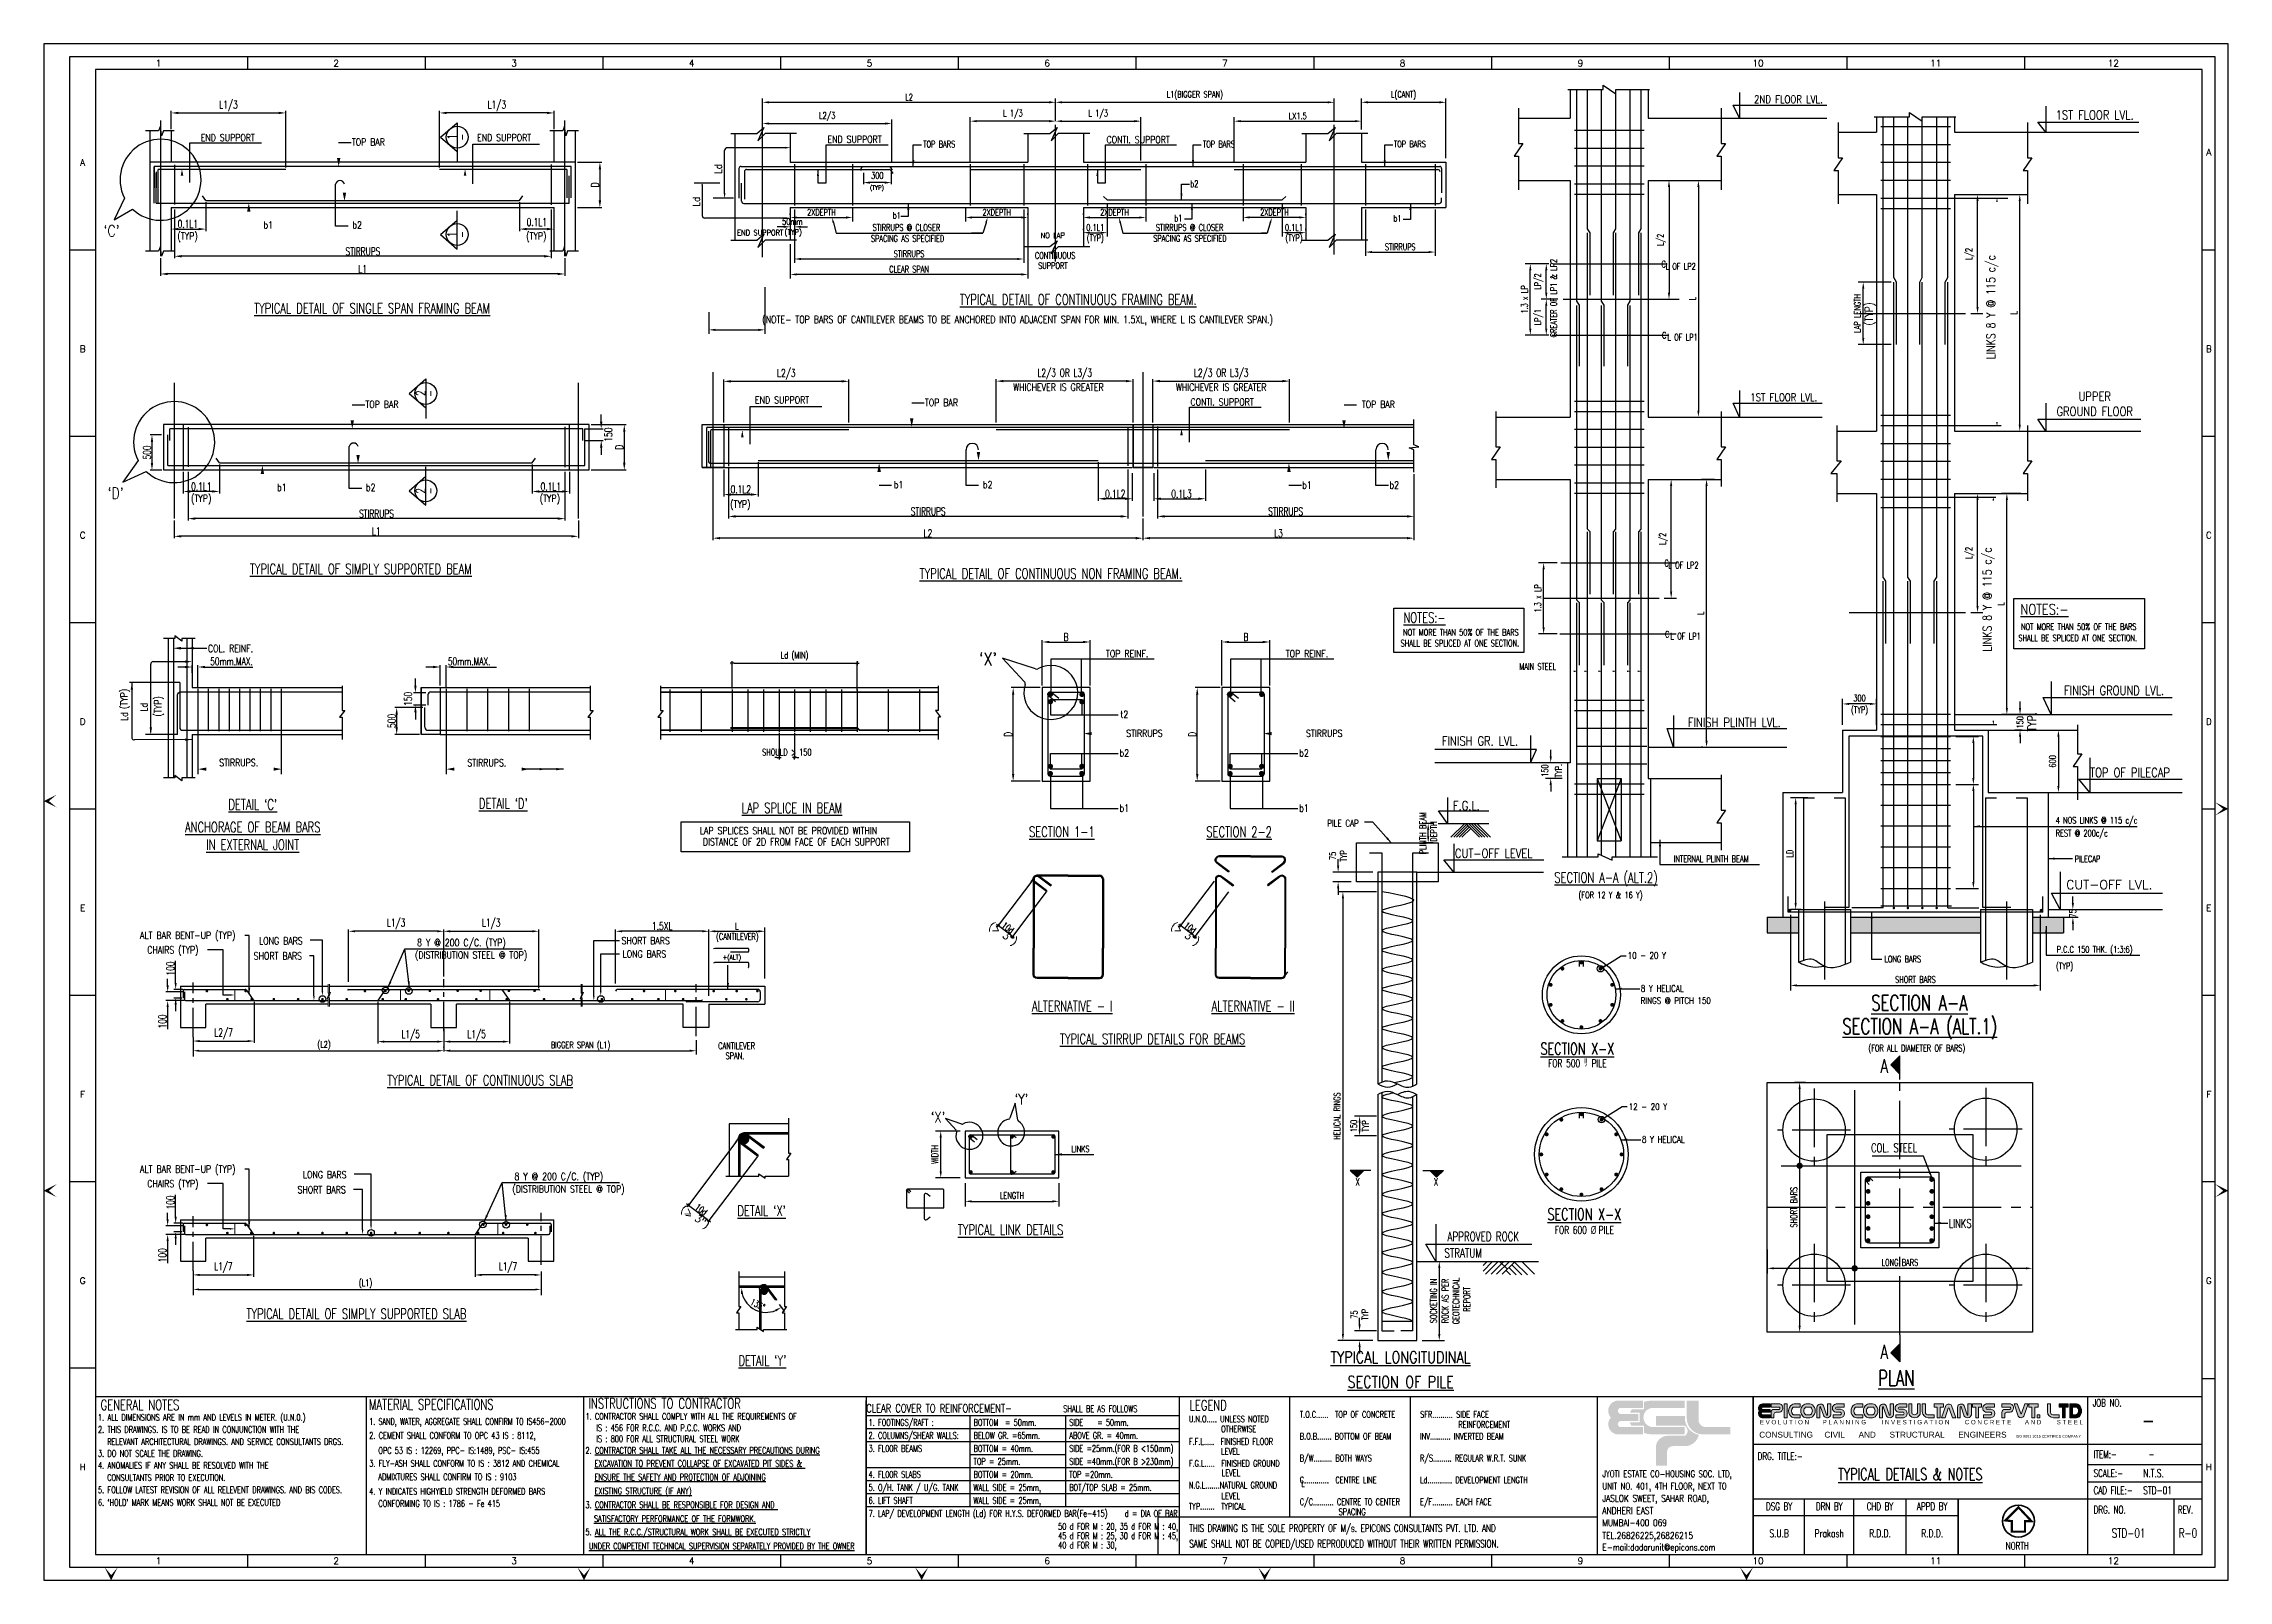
# Model space of a CAD drawing. Extents: x 489124 to 794428, y -356295 to -29813.
# Drawn here: x 650054 to 734074, y -229687 to -170582 of the extents above; entities that cross this region are included whole.
import ezdxf
from ezdxf.enums import TextEntityAlignment as Align
from ezdxf.lldxf.tags import DXFTag

# ---------------------------------------------------------------- set-up
doc = ezdxf.new("R2010")
doc.units = 0
doc.header["$LTSCALE"] = 500
doc.header["$MEASUREMENT"] = 0
doc.linetypes.add('CENTER2', pattern=[1.125, 0.75, -0.125, 0.125, -0.125])
doc.layers.get('DEFPOINTS').update_dxf_attribs({"color": 4})
for name, color, linetype, lineweight in [('00 ECPL LOGO', 250, 'Continuous', 20), ('00 ELEV-2', 9, 'Continuous', 30), ('FOOTING TEXT', 1, 'Continuous', 9), ('GRID TEXT', 6, 'Continuous', 15), ('hatch', 7, 'Continuous', 5), ('HEADING-TXT', 1, 'Continuous', 25), ('LINE', 253, 'Continuous', 18), ('SECT-TXT', 6, 'Continuous', 20)]:
    doc.layers.add(name, color=color, linetype=linetype, lineweight=lineweight)
for name, color, linetype in [('07', 5, 'Continuous'), ('08', 4, 'Continuous'), ('09', 6, 'Continuous'), ('BEAM', 4, 'Continuous'), ('BRAKE LINE', 8, 'Continuous'), ('CEN', 8, 'CENTER'), ('CENTERLINE', 8, 'CENTER2'), ('COL', 1, 'Continuous'), ('DIM', 5, 'Continuous'), ('DIM1', 5, 'Continuous'), ('dimention', 7, 'Continuous'), ('FOOT', 4, 'Continuous'), ('FRAME', 6, 'Continuous'), ('hat', 8, 'Continuous'), ('HT', 12, 'Continuous'), ('level', 3, 'Continuous'), ('LEVEL SECTION', 3, 'Continuous'), ('LINE CUT', 8, 'Continuous'), ('LINK', 2, 'Continuous'), ('MISC', 5, 'Continuous'), ('N.G.L.', 1, 'Continuous'), ('NO. SECTION', 1, 'Continuous'), ('note t', 2, 'Continuous'), ('notes', 1, 'Continuous'), ('other', 5, 'Continuous'), ('P.C.C', 8, 'Continuous'), ('PNA', 10, 'Continuous'), ('R.C.C. STRUCTURE', 4, 'Continuous'), ('REINFORCEMENT', 6, 'Continuous'), ('REINFORCEMENT LINKS', 2, 'Continuous'), ('REINFORCEMENT STIRRUPS', 2, 'Continuous'), ('S-DIM-1', 5, 'Continuous'), ('S-R.C.C. PILE', 2, 'HIDDEN'), ('S-R.C.C. PILE CAP', 40, 'Continuous'), ('S-REINF', 6, 'Continuous'), ('S-REINFORCEMENT', 6, 'Continuous'), ('S-SCHEDULE', 2, 'Continuous'), ('S-TEXT-1', 4, 'Continuous'), ('S-TITIL', 6, 'Continuous'), ('SEC-LINE', 2, 'Continuous'), ('ST', 6, 'Continuous'), ('STEEL', 6, 'Continuous'), ('STIRRUPS', 2, 'Continuous'), ('TEXT', 4, 'Continuous'), ('TEXT (SHEET)', 4, 'Continuous'), ('TEXT NORMAL', 4, 'Continuous'), ('TEXT1', 2, 'Continuous'), ('TITLE', 4, 'Continuous'), ('TXT', 4, 'Continuous'), ('TXT1', 2, 'Continuous')]:
    doc.layers.add(name, color=color, linetype=linetype)
doc.styles.add('D', font='romand.shx', dxfattribs={"height": 200})
doc.styles.add('ROMANC', font='romanc.shx', dxfattribs={"width": 0.8, "height": 250})
doc.styles.add('ROMAND', font='romand')
doc.styles.add('ROMANS', font='r.shx', dxfattribs={"width": 0.7, "bigfont": 'bigfont.shx'})
doc.styles.add('ROMANS22', font='r.shx', dxfattribs={"width": 0.8})
doc.styles.add('ROMENT', font='r.shx', dxfattribs={"bigfont": 'bigfont.shx'})
doc.styles.add('SEC. TEXT', font='arial.ttf', dxfattribs={"height": 180})
tags = doc.linetypes.add('CENTER', pattern=[2, 1.25, -0.25, 0.25, -0.25]).pattern_tags.tags
tags[10:11] = [DXFTag(74, 4), DXFTag(75, 0), DXFTag(340, '0'), DXFTag(46, 1.0), DXFTag(50, 0.0), DXFTag(44, 0.0), DXFTag(45, 0.0)]
tags[8:9] = [DXFTag(74, 4), DXFTag(75, 0), DXFTag(340, '0'), DXFTag(46, 1.0), DXFTag(50, 0.0), DXFTag(44, 0.0), DXFTag(45, 0.0)]
tags[6:7] = [DXFTag(74, 4), DXFTag(75, 0), DXFTag(340, '0'), DXFTag(46, 1.0), DXFTag(50, 0.0), DXFTag(44, 0.0), DXFTag(45, 0.0)]
tags[4:5] = [DXFTag(74, 4), DXFTag(75, 0), DXFTag(340, '0'), DXFTag(46, 1.0), DXFTag(50, 0.0), DXFTag(44, 0.0), DXFTag(45, 0.0)]
tags = doc.linetypes.add('HIDDEN', pattern=[0.375, 0.25, -0.125]).pattern_tags.tags
tags[6:7] = [DXFTag(74, 4), DXFTag(75, 0), DXFTag(340, '0'), DXFTag(46, 1.0), DXFTag(50, 0.0), DXFTag(44, 0.0), DXFTag(45, 0.0)]
tags[4:5] = [DXFTag(74, 4), DXFTag(75, 0), DXFTag(340, '0'), DXFTag(46, 1.0), DXFTag(50, 0.0), DXFTag(44, 0.0), DXFTag(45, 0.0)]
doc.dimstyles.new('5', dxfattribs={"dimtxt": 250, "dimasz": 250, "dimexe": 60, "dimexo": 60, "dimgap": 150, "dimtad": 1, "dimdec": 0, "dimlfac": 0.2, "dimzin": 0, "dimdsep": 46, "dimtxsty": 'ROMANS', "dimcen": -250, "dimclrd": 5, "dimclre": 5, "dimclrt": 4, "dimadec": 0, "dimazin": 0, "dimtfac": 1, "dimtdec": 0, "dimtix": 1, "dimtofl": 0, "dimtmove": 2, "dimatfit": 3, "dimfxl": 0, "dimtolj": 1, "dimtzin": 0, "dimarcsym": 0})
doc.dimstyles.new('Copy of INT2TIMES', dxfattribs={"dimtxt": 300, "dimasz": 275, "dimexe": 75, "dimexo": 75, "dimgap": 40, "dimtad": 1, "dimdec": 0, "dimlfac": 0.5, "dimrnd": 5, "dimzin": 0, "dimdsep": 46, "dimtxsty": 'ROMANS', "dimcen": -1, "dimclrd": 5, "dimclre": 5, "dimclrt": 4, "dimadec": 0, "dimazin": 0, "dimtfac": 1, "dimtdec": 0, "dimtix": 1, "dimtofl": 0, "dimtmove": 2, "dimatfit": 3, "dimfxl": 0, "dimtolj": 1, "dimtzin": 0, "dimarcsym": 0})
doc.dimstyles.new('Copy(2) of Standard', dxfattribs={"dimtxt": 300, "dimasz": 250, "dimexe": 75, "dimexo": 50, "dimgap": 50, "dimtad": 1, "dimdec": 0, "dimrnd": 5, "dimzin": 0, "dimdsep": 46, "dimtxsty": 'ROMANS', "dimcen": 0, "dimclrd": 5, "dimclre": 5, "dimclrt": 4, "dimadec": 0, "dimazin": 0, "dimtfac": 1, "dimtdec": 0, "dimtofl": 0, "dimtmove": 0, "dimatfit": 3, "dimfxl": 0, "dimtolj": 1, "dimtzin": 0, "dimarcsym": 0})
doc.dimstyles.new('DIM 4-100', dxfattribs={"dimscale": 100, "dimtxt": 2.5, "dimasz": 2.5, "dimexe": 1, "dimexo": 1, "dimgap": 1, "dimtad": 1, "dimdec": 0, "dimlfac": 0.25, "dimzin": 0, "dimdsep": 46, "dimtxsty": 'ROMANS22', "dimcen": 2.5, "dimclrd": 5, "dimclre": 5, "dimclrt": 4, "dimadec": 0, "dimazin": 0, "dimtfac": 1, "dimtdec": 0, "dimtmove": 0, "dimatfit": 3, "dimfxl": 0, "dimtolj": 1, "dimtzin": 0, "dimarcsym": 0})
doc.dimstyles.new('dim100', dxfattribs={"dimtxt": 250, "dimasz": 250, "dimexe": 200, "dimexo": 200, "dimgap": 100, "dimtad": 1, "dimdec": 0, "dimzin": 0, "dimdsep": 46, "dimtxsty": 'ROMANS', "dimcen": 0, "dimclrd": 5, "dimclre": 5, "dimclrt": 4, "dimadec": 0, "dimazin": 0, "dimtfac": 1, "dimtdec": 0, "dimtix": 1, "dimtofl": 0, "dimtmove": 2, "dimatfit": 3, "dimfxl": 0, "dimtolj": 1, "dimtzin": 0, "dimlwd": -1, "dimlwe": -1, "dimarcsym": 0})
doc.dimstyles.new('dim20', dxfattribs={"dimtxt": 250, "dimasz": 250, "dimexe": 200, "dimexo": 200, "dimgap": 100, "dimtad": 1, "dimdec": 0, "dimlfac": 0.2, "dimzin": 0, "dimdsep": 46, "dimtxsty": 'ROMANS', "dimcen": 0, "dimclrd": 5, "dimclre": 5, "dimclrt": 4, "dimadec": 0, "dimazin": 0, "dimtfac": 1, "dimtdec": 0, "dimtix": 1, "dimtofl": 0, "dimtmove": 2, "dimatfit": 3, "dimfxl": 0, "dimtolj": 1, "dimtzin": 0, "dimlwd": -1, "dimlwe": -1, "dimarcsym": 0})
doc.dimstyles.new('dim25', dxfattribs={"dimtxt": 250, "dimasz": 250, "dimexe": 200, "dimexo": 200, "dimgap": 100, "dimtad": 1, "dimdec": 0, "dimlfac": 0.25, "dimzin": 0, "dimdsep": 46, "dimtxsty": 'ROMANS', "dimcen": 0, "dimclrd": 5, "dimclre": 5, "dimclrt": 4, "dimadec": 0, "dimazin": 0, "dimtfac": 1, "dimtdec": 0, "dimtix": 1, "dimtofl": 0, "dimtmove": 2, "dimatfit": 3, "dimfxl": 0, "dimtolj": 1, "dimtzin": 0, "dimlwd": -1, "dimlwe": -1, "dimarcsym": 0})
doc.dimstyles.new('dim33.33', dxfattribs={"dimtxt": 250, "dimasz": 250, "dimexe": 200, "dimexo": 200, "dimgap": 100, "dimtad": 1, "dimdec": 0, "dimlfac": 0.333331, "dimzin": 0, "dimdsep": 46, "dimtxsty": 'ROMANS', "dimcen": 0, "dimclrd": 5, "dimclre": 5, "dimclrt": 4, "dimadec": 0, "dimazin": 0, "dimtfac": 1, "dimtdec": 0, "dimtix": 1, "dimtofl": 0, "dimtmove": 2, "dimatfit": 3, "dimfxl": 0, "dimtolj": 1, "dimtzin": 0, "dimlwd": -1, "dimlwe": -1, "dimarcsym": 0})
doc.dimstyles.new('INT', dxfattribs={"dimtxt": 250, "dimasz": 80, "dimexe": 50, "dimexo": 50, "dimgap": 75, "dimtad": 1, "dimdec": 0, "dimzin": 0, "dimdsep": 46, "dimtxsty": 'ROMANS', "dimblk": 'DIMTICK', "dimblk1": 'DIMTICK', "dimblk2": 'DIMTICK', "dimsah": 1, "dimcen": -0.25, "dimclrd": 5, "dimclre": 5, "dimclrt": 4, "dimadec": 0, "dimazin": 0, "dimtfac": 1, "dimtdec": 0, "dimtix": 1, "dimtofl": 0, "dimtmove": 2, "dimatfit": 3, "dimldrblk": 'DIMTICK', "dimfxl": 0, "dimtolj": 1, "dimtzin": 0, "dimarcsym": 0})
doc.dimstyles.new('INT1', dxfattribs={"dimtxt": 250, "dimasz": 250, "dimexe": 150, "dimexo": 60, "dimgap": 75, "dimtad": 1, "dimdec": 0, "dimzin": 0, "dimdsep": 46, "dimtxsty": 'ROMANS', "dimcen": -250, "dimclrd": 5, "dimclre": 5, "dimclrt": 4, "dimadec": 0, "dimazin": 0, "dimtfac": 1, "dimtdec": 0, "dimtix": 1, "dimtofl": 0, "dimtmove": 2, "dimatfit": 3, "dimfxl": 0, "dimtolj": 1, "dimtzin": 0, "dimarcsym": 0})
doc.dimstyles.new('INT25', dxfattribs={"dimtxt": 250, "dimasz": 80, "dimexe": 60, "dimexo": 60, "dimgap": 40, "dimtad": 1, "dimdec": 0, "dimlfac": 0.25, "dimzin": 0, "dimdsep": 46, "dimtxsty": 'ROMANS', "dimblk": 'DIMTICK', "dimblk1": 'DIMTICK', "dimblk2": 'DIMTICK', "dimsah": 1, "dimcen": -0.25, "dimclrd": 7, "dimclre": 7, "dimclrt": 4, "dimadec": 0, "dimazin": 0, "dimtfac": 1, "dimtdec": 0, "dimtix": 1, "dimtofl": 0, "dimtmove": 2, "dimatfit": 3, "dimldrblk": 'DIMTICK', "dimfxl": 0, "dimtolj": 1, "dimtzin": 0, "dimarcsym": 0})

msp = doc.modelspace()

# ---------------------------------------------------------------- texts
at = {"layer": '09', "color": 2, "style": 'ROMANC', "width": 0.8}
for s, p in [("`C'", (652664.79, -177782.555)), ("`D'", (652823.555, -187874.033))]:
    msp.add_text(s, height=440, dxfattribs=at).set_placement(p, align=Align.MIDDLE)
at = {"layer": 'DIM', "style": 'ROMANS', "width": 0.9}
msp.add_text('(TYP)', height=166.6667, dxfattribs=at).set_placement((681832.839, -176205.945))
at = {"layer": 'GRID TEXT', "style": 'ROMANS', "width": 0.7}
for s, p in [('1', (665931.669, -174165.964)), ('1', (665931.669, -177925.626)), ('2', (664721.44, -184023.069)), ('2', (664721.44, -187782.732))]:
    msp.add_text(s, height=350, rotation=90, dxfattribs=at).set_placement(p, align=Align.CENTER)
at = {"layer": 'HEADING-TXT', "color": 6, "style": 'ROMANS', "width": 0.7}
for s, p in [('%%UTYPICAL DETAIL OF SINGLE SPAN FRAMING BEAM', (658146.791, -180957.796)), ('%%UTYPICAL DETAIL OF CONTINUOUS FRAMING BEAM.', (685285.221, -180622.012)), ('%%UTYPICAL DETAIL OF SIMPLY SUPPORTED BEAM', (657982.42, -190984.369)), ('%%UTYPICAL DETAIL OF CONTINUOUS NON FRAMING BEAM.', (683742.024, -191165.524)), ('%%USECTION 1-1', (687950.661, -201095.318)), ('%%USECTION 2-2', (694769.421, -201097.437)), ('%%UTYPICAL DETAIL OF CONTINUOUS SLAB', (663269.327, -210652.689)), ('%%UTYPICAL DETAIL OF SIMPLY SUPPORTED SLAB', (657852.327, -219635.068)), ('GENERAL NOTES', (652245.075, -223140.952)), ('MATERIAL SPECIFICATIONS', (662565.075, -223123.952)), ('INSTRUCTIONS TO CONTRACTOR', (671008.575, -223083.952)), ('LEGEND', (694127.075, -223153.952))]:
    msp.add_text(s, height=400, dxfattribs=at).set_placement(p)
for s, p in [('%%UNOTES:-', (703158.767, -192858.45)), ('%%UTYPICAL STIRRUP DETAILS FOR BEAMS', (692701.484, -209062.915)), ("%%UDETAIL `X'", (677664.077, -215673.665)), ('%%UTYPICAL LINK DETAILS', (687238.639, -216404.17)), ("%%UDETAIL `Y'", (677694.693, -221434.078))]:
    msp.add_text(s, height=400, dxfattribs=at).set_placement(p, align=Align.CENTER)
for s, p in [("%%UDETAIL `C'", (658093.17, -199847.474)), ("%%UDETAIL `D'", (667729.636, -199804.765)), ('%%ULAP SPLICE IN BEAM', (678832.374, -199978.265)), ('%%UANCHORAGE OF BEAM BARS', (658093.17, -200713.987)), ('%%UIN EXTERNAL JOINT', (658093.17, -201395.7)), ('%%uSECTION A-A (ALT.2)', (710138.986, -202685.815)), ('%%UALTERNATIVE - I', (689608.497, -207603.369)), ('%%UALTERNATIVE - II', (696569.327, -207603.369))]:
    msp.add_text(s, height=400, dxfattribs=at).set_placement(p, align=Align.MIDDLE)
at = {"layer": 'LEVEL SECTION', "attachment_point": 5, "style": 'ROMANS'}
for s, insert, char_height in [('FOR 500 ﾘ PILE', (709039.075, -209799.248), 300), ('APPROVED ROCK', (705421.942, -216463.45), 350.35035), ('FOR 600 {\\fArial|b0|i0|c0|p34;Ø }PILE', (709306.739, -216216.685), 300), ('STRATUM ', (704647.485, -217094.553), 350.3504)]:
    msp.add_mtext(s, dxfattribs=dict(at, insert=insert, char_height=char_height))
at = {"layer": 'NO. SECTION', "style": 'ROMANS', "width": 0.7}
for s, height, p in [('A', 533.333, (720841.865, -209904.676)), ('X', 291.667, (700591.723, -214358.879)), ('X', 291.667, (703600.44, -214358.879)), ('A', 533.333, (720841.865, -220898.736))]:
    msp.add_text(s, height=height, dxfattribs=at).set_placement(p, align=Align.MIDDLE)
at = {"layer": 'note t', "style": 'D', "width": 0.75}
msp.add_text(' CLEAR COVER TO REINFORCEMENT- ', height=310.425, dxfattribs=at).set_placement((681530.646, -223226.465))
at = {"layer": 'notes', "color": 4, "style": 'ROMANS'}
for s, width, p in [('1. ALL DIMENSIONS ARE IN mm AND LEVELS IN METER. (U.N.0.)', 0.7, (652142.748, -223545.463)), ('1. SAND, WATER, AGGREGATE SHALL CONFIRM TO IS456-2000', 0.65, (662572.8, -223701.952)), ('1. CONTRACTOR SHALL COMPLY WITH ALL THE REQUIREMENTS OF ', 0.7, (670889.356, -223506.83)), ('SHALL BE AS FOLLOWS', 0.7, (689266.252, -223215.821)), ('U.N.O..... UNLESS NOTED', 0.7, (694096.24, -223607.32)), ('T.O.C......  TOP OF CONCRETE', 0.7, (698364.74, -223430.82)), ('SFR.......... SIDE FACE', 0.7, (702988.74, -223430.82)), ('2. THIS DRAWINGS. IS TO BE READ IN CONJUNCTION WITH THE', 0.7, (652142.748, -224013.705)), ('RELEVANT ARCHITECTURAL DRAWINGS. AND SERVICE CONSULTANTS DRGS.', 0.7, (652495.365, -224480.139)), ('2. CEMENT SHALL CONFORM TO OPC 43 IS : 8112,', 0.7, (662572.8, -224239.952)), ('  IS : 456 FOR R.C.C. AND P.C.C. WORKS AND', 0.7, (671053.554, -223949.136)), ('  IS : 800 FOR ALL STRUCTURAL STEEL WORK', 0.7, (671053.554, -224369.868)), ('F.F.L.....  FINISHED FLOOR', 0.7, (694096.24, -224474.32)), ('OTHERWISE', 0.7, (695337.134, -223991.383)), ('B.O.B....... BOTTOM OF BEAM', 0.7, (698364.74, -224271.32)), ('INV.......... INVERTED BEAM', 0.7, (702988.74, -224271.32)), ('REINFORCEMENT', 0.7, (704459.724, -223820.748)), ('3. DO NOT SCALE THE DRAWING. ', 0.7, (652142.748, -224932.175)), ('4. ANOMALIES IF ANY SHALL BE RESOLVED WITH THE', 0.7, (652142.748, -225391.813)), ('3. FLY-ASH SHALL CONFORM TO IS : 3812 AND CHEMICAL ', 0.7, (662572.8, -225315.952)), ('OPC 53 IS : 12269, PPC- IS:1489, PSC- IS:455  ', 0.7, (662924.575, -224819.452)), ('2. %%UCONTRACTOR SHALL TAKE ALL THE NECESSARY PRECAUTIONS DURING', 0.7, (670889.356, -224815.62)), ('%%UEXCAVATION TO PREVENT COLLAPSE OF EXCAVATED PIT SIDES & ', 0.7, (671238.648, -225321.396)), ('F.G.L.....  FINISHED GROUND', 0.7, (694096.24, -225314.82)), ('LEVEL', 0.7, (695337.406, -224851.891)), ('B/W......... BOTH WAYS', 0.7, (698364.74, -225111.82)), ('R/S......... REGULAR W.R.T. SUNK', 0.7, (702988.74, -225111.82)), ('CONSULTANTS PRIOR TO EXECUTION.', 0.7, (652495.365, -225861.958)), ('ADMIXTURES SHALL CONFIRM TO IS : 9103', 0.7, (662924.575, -225834.952)), ('%%UENSURE THE SAFETY AND PROTECTION OF ADJOINING', 0.7, (671238.648, -225841.769)), ('N.G.L.......NATURAL GROUND', 0.7, (694096.24, -226155.32)), ('LEVEL', 0.7, (695359.906, -225680.502)), ('C............  CENTRE LINE', 0.7, (698364.74, -225952.32)), ('L', 0.7, (698423.906, -226086.051)), ('Ld............ DEVELOPMENT LENGTH', 0.7, (702988.74, -225952.32)), ('5. FOLLOW LATEST REVISION OF ALL RELEVENT DRAWINGS. AND BIS CODES.', 0.7, (652142.748, -226333.666)), ("6. `HOLD' MARK MEANS WORK SHALL NOT BE EXECUTED", 0.7, (652142.748, -226821.489)), ('4. Y INDICATES HIGHYIELD STRENGTH DEFORMED BARS', 0.7, (662572.8, -226391.952)), ('CONFORMING TO IS : 1786 - Fe 415', 0.7, (662924.575, -226858.952)), ('3. %%UCONTRACTOR SHALL BE RESPONSIBLE FOR DESIGN AND ', 0.7, (670889.356, -226908.844)), ('%%UEXISTING STRUCTURE (IF ANY)', 0.7, (671238.648, -226374.145)), ('TYP.......  TYPICAL', 0.7, (694096.24, -226967.72)), ('LEVEL', 0.7, (695352.116, -226567.744)), ('C/C.......... CENTRE TO CENTER', 0.7, (698364.74, -226792.82)), ('E/F.......... EACH FACE', 0.7, (702988.74, -226792.82)), ('5. %%UALL THE R.C.C./STRUCTURAL WORK SHALL BE EXECUTED STRICTLY', 0.7, (670889.356, -227954.612)), ('%%uSATISFACTORY PERFORMANCE OF THE FORMWORK.', 0.7, (671218.299, -227443.327)), ('SPACING', 0.7, (699860.089, -227177.378)), ('%%UUNDER COMPETENT TECHNICAL SUPERVISION SEPARATELY PROVIDED BY THE OWNER', 0.65, (671023.265, -228494.549))]:
    msp.add_text(s, height=250, dxfattribs=dict(at, width=width)).set_placement(p)
at = {"layer": 'notes', "color": 4, "style": 'ROMANS', "width": 0.7}
for s, p in [('1. FOOTINGS/RAFT :', (681777.961, -223615.17)), ('BOTTOM  = 50mm.', (685815.961, -223615.17)), ('SIDE    = 50mm.', (689498.247, -223615.17)), ('2. COLUMNS/SHEAR WALLS:', (681777.961, -224115.17)), ('BELOW GR. =65mm.', (685815.961, -224115.17)), ('ABOVE GR. = 40mm.', (689498.247, -224115.17)), ('3. FL00R BEAMS ', (681777.961, -224615.17)), ('TOP = 25mm.', (685815.961, -225115.17)), ('BOTTOM = 40mm.', (685815.961, -224615.17)), ('SIDE =25mm.(FOR B <150mm)', (689498.247, -224615.17)), ('SIDE =40mm.(FOR B >230mm)', (689498.247, -225115.17)), ('4. FL00R SLABS ', (681777.961, -225615.17)), ('5. O/H. TANK / U/G. TANK', (681777.961, -226115.17)), ('WALL SIDE = 25mm,', (685815.961, -226115.17)), ('BOTTOM = 20mm.', (685815.961, -225615.17)), ('TOP =20mm.', (689498.247, -225615.17)), ('BOT/TOP SLAB = 25mm.', (689498.247, -226115.17)), ('6. LIFT SHAFT', (681777.961, -226615.17)), ('WALL SIDE = 25mm,', (685815.961, -226615.17)), ('7. LAP/ DEVELOPMENT LENGTH (Ld) FOR H.Y.S. DEFORMED BAR(Fe-415)   d = DIA OF BAR', (681777.961, -227115.17)), ('50 d FOR M : 20,', (689070.461, -227614.13)), ('35 d FOR M : 40,', (691435.461, -227614.13)), ('45 d FOR M : 25,', (689070.461, -227975.13)), ('40 d FOR M : 30,', (689070.461, -228336.13)), ('30 d FOR M : 45,', (691435.461, -227975.13))]:
    msp.add_text(s, height=250, dxfattribs=at).set_placement(p, align=Align.MIDDLE_LEFT)
at = {"layer": 'S-SCHEDULE', "color": 4, "style": 'ROMANS', "width": 0.7}
for s, p in [('TOP BARS', (683881.966, -174571.465)), ('TOP BARS', (694640.898, -174571.465)), ('TOP BARS', (701985.39, -174566.787)), ('b2', (694153.964, -176098.171)), ('b1', (682709.9, -177312.685)), ('b1', (693537.835, -177420.081)), ('b1', (701966.72, -177422.507)), ('SPACING AS SPECIFIED', (681871.016, -178201.419)), ('STIRRUPS @ CLOSER', (681935.633, -177776.384)), ('SPACING AS SPECIFIED', (692726.298, -178197.547)), ('STIRRUPS @ CLOSER', (692827.464, -177776.384)), ('CONTINUOUS  ', (688174.53, -178856.26)), (' SUPPORT', (688174.53, -179245.396))]:
    msp.add_text(s, height=250, dxfattribs=at).set_placement(p)
for s, p in [('(CANTILEVER)', (675912.355, -204926.033)), ('CANTILEVER  ', (675994.1, -209128.947)), (' SPAN. ', (676150.287, -209510.605))]:
    msp.add_text(s, height=250, dxfattribs=at).set_placement(p, align=Align.MIDDLE_LEFT)
for s, height, p in [('+(ALT)', 183.3333, (676520.973, -205735.63)), (' (L2)', 250, (660771.33, -209089.24)), ('BIGGER SPAN (L1)', 250, (670702.831, -209113.453)), (' (L1)', 250, (662368.83, -218261.996))]:
    msp.add_text(s, height=height, dxfattribs=at).set_placement(p, align=Align.MIDDLE)
at = {"layer": 'S-TITIL', "style": 'ROMANS', "width": 0.7}
for s, p in [('%%USECTION A-A', (722196.36, -207474.008)), ('%%uSECTION A-A (ALT.1)', (722208.409, -208421.486))]:
    msp.add_text(s, height=600, dxfattribs=at).set_placement(p, align=Align.MIDDLE)
at = {"layer": 'S-TITIL', "style": 'ROMANS'}
for s, height, width, p in [('%%UTYPICAL LONGITUDINAL', 450, 0.8, (702236.153, -221332.754)), ('%%UPLAN', 600, 0.7, (721308.321, -222208.258)), ('%%USECTION OF PILE', 450, 0.8, (702241.992, -222279.248))]:
    msp.add_text(s, height=height, dxfattribs=dict(at, width=width)).set_placement(p, align=Align.CENTER)
at = {"layer": 'TEXT', "color": 1, "style": 'ROMANS', "width": 0.7}
msp.add_text('-', height=650, dxfattribs=at).set_placement((730994.561, -223530.196), align=Align.MIDDLE_CENTER)
at = {"layer": 'TEXT', "color": 2, "style": 'ROMANS', "width": 0.7}
for s, height, p in [('-', 300, (731004.475, -224843.882)), ('N.T.S.', 300, (730802.575, -225567.069)), ('STD-01', 300, (730802.575, -226226.819)), ('STD-01', 350, (729590.848, -227871.41)), ('R-0', 350, (732171.178, -227871.41))]:
    msp.add_text(s, height=height, dxfattribs=at).set_placement(p, align=Align.MIDDLE_LEFT)
at = {"layer": 'TEXT', "color": 1, "style": 'ROMANS', "width": 0.7}
msp.add_text('%%UTYPICAL DETAILS & NOTES', height=450, dxfattribs=at).set_placement((719067.367, -225604.414), align=Align.MIDDLE_LEFT)
at = {"layer": 'TEXT', "color": 2, "style": 'ROMANS', "width": 0.7}
for s, p in [('S.U.B', (716798.39, -227882.892)), ('Prakash', (718727.087, -227882.892)), ('R.D.D.', (720678.261, -227882.892)), ('R.D.D.', (722686.15, -227882.892))]:
    msp.add_text(s, height=300, dxfattribs=at).set_placement(p, align=Align.MIDDLE_CENTER)
at = {"layer": 'TEXT NORMAL', "style": 'ROMANS', "width": 0.8}
for s, p in [('PILE CAP', (699420.406, -200690.716)), ('10 - 20 Y', (710972.833, -205780.025, 112.385)), ('8 Y HELICAL', (711480.279, -207046.702)), ('RINGS @ PITCH 150', (711472.66, -207514.776)), ('12 - 20 Y', (711018.033, -211596.102, 112.385)), ('8 Y HELICAL', (711520.986, -212854.075))]:
    msp.add_text(s, height=250, dxfattribs=at).set_placement(p)
at = {"layer": 'TEXT NORMAL', "color": 4, "style": 'ROMANS', "width": 0.7}
for s, p in [('COL. STEEL', (720337.895, -213222.118)), ('LINKS', (723317.757, -216124.05))]:
    msp.add_text(s, height=333.3333, dxfattribs=at).set_placement(p)
at = {"layer": 'TITLE', "style": 'ROMANS', "width": 0.7}
for p in [(709039.075, -209240.345), (709306.739, -215608.434)]:
    msp.add_text('%%USECTION X-X', height=450, dxfattribs=at).set_placement(p, align=Align.MIDDLE_CENTER)
at = {"layer": 'TXT'}
for s, height, style, width, p in [('END SUPPORT', 275, 'ROMENT', 0.8, (656091.706, -174335.879)), ('TOP BAR', 275, 'ROMENT', 0.8, (661903.561, -174503.079)), ('END SUPPORT', 275, 'ROMENT', 0.8, (666719.665, -174335.879)), ('END SUPPORT', 275, 'ROMENT', 0.8, (680197.608, -174398.069)), ('CONTI. SUPPORT', 275, 'ROMENT', 0.8, (690930.331, -174409.289)), ('(TYP)', 275, 'ROMENT', 0.8, (655195.964, -178119.549)), ('b1', 275, 'ROMENT', 0.8, (658504.784, -177696.51)), ('b2', 275, 'ROMENT', 0.8, (661925.581, -177696.51)), ('(TYP)', 275, 'ROMENT', 0.8, (668607.473, -178119.549)), ('(TYP)', 208.3333, 'ROMANS', 0.9, (678546.421, -177933.347)), ('NO LAP', 208.3333, 'ROMANS', 0.9, (688396.465, -178061.966)), ('WHICHEVER IS GREATER', 275, 'ROMENT', 0.8, (687341.638, -183932.357)), ('WHICHEVER IS GREATER', 275, 'ROMENT', 0.8, (693600.035, -183932.357)), ('TOP BAR', 275, 'ROMENT', 0.8, (662426.69, -184594.558)), ('END SUPPORT', 275, 'ROMENT', 0.8, (677411.048, -184425.529)), ('TOP BAR', 275, 'ROMENT', 0.8, (683944.415, -184523.109)), ('CONTI. SUPPORT', 275, 'ROMENT', 0.8, (694159.095, -184503.81)), ('TOP BAR', 275, 'ROMENT', 0.8, (700747.655, -184593.109)), ('(TYP)', 275, 'ROMENT', 0.8, (655720.782, -188211.027)), ('b1', 275, 'ROMENT', 0.8, (659027.912, -187787.989)), ('b2', 275, 'ROMENT', 0.8, (662448.71, -187787.989)), ('(TYP)', 275, 'ROMENT', 0.8, (669130.084, -188211.027)), ('(TYP)', 275, 'ROMENT', 0.8, (676454.637, -188431.896)), ('b1', 275, 'ROMENT', 0.8, (682748.463, -187678.785)), ('b2', 275, 'ROMENT', 0.8, (686177.035, -187678.785)), ('b1', 275, 'ROMENT', 0.8, (698457.903, -187698.515)), ('b2', 275, 'ROMENT', 0.8, (701810.523, -187698.515)), ('COL. REINF.', 275, 'ROMENT', 0.8, (656371.314, -193982.703)), ('STIRRUPS', 275, 'ROMENT', 0.8, (691686.494, -197245.877)), ('STIRRUPS', 275, 'ROMENT', 0.8, (698599.494, -197245.877)), ('4 NOS LINKS @ 115 c/c', 250, 'ROMANS', 0.7, (727435.498, -200578.072)), ('REST @ 200c/c', 250, 'ROMANS', 0.7, (727435.498, -201072.839)), ('PILECAP', 250, 'ROMANS', 0.7, (728159.617, -202064.556)), ('LONG BARS', 250, 'ROMANS', 0.7, (720846.935, -205917.12)), ('P.C.C 150 THK. (1:3:6)', 250, 'ROMANS', 0.7, (727475.895, -205545.241)), ('(TYP)', 250, 'ROMANS', 0.7, (727448.317, -206180.696))]:
    msp.add_text(s, height=height, dxfattribs=dict(at, style=style, width=width)).set_placement(p)
at = {"layer": 'TXT', "style": 'ROMANS'}
for s, height, width, p in [('Ld', 275, 0.9, (675995.548, -175400.503)), ('Ld', 275, 0.9, (675155.416, -176664.221)), ('TYP.', 250, 0.7, (708313.303, -198545.901))]:
    msp.add_text(s, height=height, rotation=90, dxfattribs=dict(at, width=width)).set_placement(p, align=Align.MIDDLE)
at = {"layer": 'TXT', "style": 'ROMANS', "width": 0.9}
msp.add_text('END SUPPORT', height=208.33333, dxfattribs=at).set_placement((677611.79, -177849.817), align=Align.MIDDLE_CENTER)
at = {"layer": 'TXT', "linetype": 'ByBlock', "style": 'ROMANS'}
for s, height, width, p in [('GREATER OF LP1 & LP2', 250, 0.7, (708124.398, -180369.548)), ('LINKS 8 Y @ 115 c/c', 333.33333, 0.8, (724964.835, -180718.847)), ('(TYP)', 312.5, 0.8, (720273.689, -180977.261)), ('LINKS 8 Y @ 115 c/c', 333.33333, 0.8, (724824.835, -191963.442)), ('TYP.', 333.3333, 0.8, (726517.739, -196670.271))]:
    msp.add_text(s, height=height, rotation=90, dxfattribs=dict(at, width=width)).set_placement(p, align=Align.MIDDLE)
for s, height, width, p in [('C', 250, 0.7, (712357.626, -179063.783)), ('L OF LP2', 250, 0.7, (713010.626, -179148.283)), ('C', 250, 0.7, (712377.8, -181799.18)), ('L OF LP1', 250, 0.7, (713085.8, -181873.18)), ('C', 250, 0.7, (712471.126, -190563.783)), ('L OF LP2', 250, 0.7, (713119.126, -190637.783)), (' NOT MORE THAN 50% OF THE BARS', 250, 0.7, (704496.201, -193224.41)), ('C', 250, 0.7, (712491.3, -193299.18)), ('TOP REINF.', 275, 0.8, (691724.885, -194043.463)), ('TOP REINF.', 275, 0.8, (698637.885, -194043.463)), ('SHALL BE SPLICED AT ONE SECTION.', 250, 0.7, (704519.931, -193643.234)), ('L OF LP1', 250, 0.7, (713199.3, -193373.18)), ('MAIN STEEL', 250, 0.7, (707513.626, -194539.283)), ('t2', 275, 0.8, (691615.307, -196376.054)), ('b2', 275, 0.8, (691615.307, -197865.6)), ('b2', 275, 0.8, (698528.307, -197865.6)), ('b1', 275, 0.8, (691615.307, -199985.621)), ('b1', 275, 0.8, (698528.307, -199985.621)), ('LAP SPLICES SHALL NOT BE PROVIDED WITHIN', 275, 0.8, (678698.919, -200852.736)), ('DISTANCE OF 2D FROM FACE OF EACH SUPPORT', 275, 0.8, (678997.841, -201281.494))]:
    msp.add_text(s, height=height, dxfattribs=dict(at, width=width)).set_placement(p, align=Align.MIDDLE)
at = {"layer": 'TXT', "linetype": 'ByBlock', "style": 'ROMANS', "width": 0.8}
msp.add_text('(NOTE- TOP BARS OF CANTILEVER BEAMS TO BE ANCHORED INTO ADJACENT SPAN FOR MIN. 1.5XL, WHERE L IS CANTILEVER SPAN.)', height=275, dxfattribs=at).set_placement((677690.114, -181328.55))
at = {"layer": 'TXT'}
for s, height, style, width, p in [(' NOT MORE THAN 50% OF THE BARS', 250, 'ROMANS', 0.7, (728257.798, -193009.362)), ('SHALL BE SPLICED AT ONE SECTION.', 250, 'ROMANS', 0.7, (728281.529, -193441.495)), ('STIRRUPS. ', 275, 'ROMENT', 0.8, (657627.259, -198233.536)), ('STIRRUPS. ', 275, 'ROMENT', 0.8, (667170.723, -198241.381)), ('INTERNAL PLINTH BEAM', 250, 'ROMANS', 0.7, (714183.463, -201938.916)), ('(FOR 12 Y & 16 Y)', 250, 'ROMANS', 0.7, (710314.986, -203347.315)), ('ALT BAR BENT-UP (TYP)', 275, 'ROMENT', 0.8, (655594.03, -204895.249)), ('8 Y @ 200 C/C. (TYP)', 275, 'ROMENT', 0.8, (666120.456, -205176.834)), ('(DISTRIBUTION STEEL @ TOP)', 275, 'ROMENT', 0.8, (666491.606, -205656.134)), ('(FOR ALL DIAMETER OF BARS)', 250, 'ROMANS', 0.7, (722095.075, -209235.272)), ('LINKS', 250, 'ROMENT', 0.7, (689930.838, -213094.835)), ('ALT BAR BENT-UP (TYP)', 275, 'ROMENT', 0.8, (655594.03, -213891.128)), ('8 Y @ 200 C/C. (TYP)', 275, 'ROMENT', 0.8, (669865.11, -214172.712)), ('(DISTRIBUTION STEEL @ TOP)', 275, 'ROMENT', 0.8, (670236.259, -214652.013))]:
    msp.add_text(s, height=height, dxfattribs=dict(at, style=style, width=width)).set_placement(p, align=Align.MIDDLE)
at = {"layer": 'TXT', "style": 'ROMENT', "width": 0.8}
for s, p in [('(TYP)', (653277.564, -196176.93)), ('(TYP)', (654582.417, -196465.16)), ('Ld', (653294.695, -196633.799)), ('Ld', (654047.552, -196273.562))]:
    msp.add_text(s, height=275, rotation=90, dxfattribs=at).set_placement(p)
for s, p in [('LONG BARS', (658336.285, -205092.009)), ('SHORT BARS', (672277.873, -205086.83)), ('CHAIRS (TYP)', (654037.312, -205438.123)), ('SHORT BARS', (658129.801, -205669.286)), ('LONG BARS', (672316.582, -205596.502)), ('CHAIRS (TYP)', (654037.312, -214434.001)), ('LONG BARS', (660021.838, -214087.887)), ('SHORT BARS', (659815.354, -214665.165))]:
    msp.add_text(s, height=275, dxfattribs=at).set_placement(p, align=Align.MIDDLE_LEFT)
at = {"layer": 'TXT', "linetype": 'ByBlock', "style": 'ROMANS'}
for p in [(686946.667, -204829.911), (693953.514, -204829.911), (675107.203, -215719.042)]:
    msp.add_text('(> 3")', height=275, rotation=325.79063244, dxfattribs=at).set_placement(p, align=Align.MIDDLE)
at = {"layer": 'TXT1', "width": 0.8}
for s, height, style, p in [('2ND FLOOR LVL.', 300, 'ROMAND', (717155.008, -172870.092)), ('1ST FLOOR LVL.', 350, 'ROMAND', (728934.065, -173498.249)), ('UPPER', 350, 'ROMAND', (728935.299, -184325.67)), ('1ST FLOOR LVL.', 300, 'ROMAND', (716976.008, -184332.592)), ('GROUND FLOOR', 350, 'ROMAND', (728935.299, -184901.863)), ('%%UNOTES:-', 400, 'ROMANS', (727007.168, -192540.191)), ("`X'", 500, 'ROMAND', (686368.651, -194502.352)), ("`X'", 400, 'ROMAND', (684449.785, -212072.104)), ("`Y'", 400, 'ROMAND', (687660, -211379.203))]:
    msp.add_text(s, height=height, dxfattribs=dict(at, style=style)).set_placement(p, align=Align.CENTER)
at = {"layer": 'TXT1', "style": 'ROMAND', "width": 0.8}
for s, p in [('FINISH GROUND LVL.', (729681.775, -195460.695)), ('FINISH PLINTH LVL.', (715075.818, -196689.909)), ('FINISH GR. LVL.', (705293.709, -197399.813))]:
    msp.add_text(s, height=350, dxfattribs=at).set_placement(p, align=Align.MIDDLE)
for s, p in [('TOP OF PILECAP', (728757.913, -198788.987)), ('F.G.L.', (704256.005, -200065.239)), ('CUT-OFF LEVEL', (704330.129, -201901.919))]:
    msp.add_text(s, height=350, dxfattribs=at).set_placement(p)
at = {"layer": 'TXT1', "insert": (727840.731, -202928.358), "char_height": 350, "attachment_point": 4, "style": 'ROMAND'}
msp.add_mtext('CUT-OFF LVL.', dxfattribs=at)

# ---------------------------------------------------------------- blocks, each defined once
blk = doc.blocks.new('*D358')
at = {"layer": 'DEFPOINTS', "color": 0}
for p in [(720033, -179758), (721313, -179758), (721313, -182158)]:
    blk.add_point(p, dxfattribs=at)
at = {"layer": 'S-DIM-1', "color": 5}
for p, q in [((721113, -179758), (719833, -179758)), ((720033, -181908), (720033, -180008)), ((721113, -182158), (719833, -182158))]:
    blk.add_line(p, q, dxfattribs=at)
for points in [[(719992, -180008), (720075, -180008), (720033, -179758)], [(719992, -181908), (720075, -181908), (720033, -182158)]]:
    blk.add_solid(points, dxfattribs=at)
at = {"layer": 'S-DIM-1', "color": 4, "insert": (719808, -180958), "char_height": 250, "attachment_point": 5, "rotation": 90, "style": 'ROMANS'}
blk.add_mtext('\\A1;LAP LENGTH', dxfattribs=at)
blk = doc.blocks.new('*D359')
at = {"layer": 'DEFPOINTS', "color": 0}
for p in [(726063, -196386), (726925, -196386), (726352, -196986)]:
    blk.add_point(p, dxfattribs=at)
at = {"layer": 'S-DIM-1', "color": 5}
for p, q in [((726725, -196386), (725863, -196386)), ((726063, -196136), (726063, -195886)), ((726152, -196986), (725863, -196986)), ((726063, -197236), (726063, -197486))]:
    blk.add_line(p, q, dxfattribs=at)
for points in [[(726021, -196136), (726104, -196136), (726063, -196386)], [(726021, -197236), (726104, -197236), (726063, -196986)]]:
    blk.add_solid(points, dxfattribs=at)
at = {"layer": 'S-DIM-1', "color": 4, "insert": (726063, -196686), "char_height": 250, "attachment_point": 5, "rotation": 90, "style": 'ROMANS'}
blk.add_mtext('\\A1;150', dxfattribs=at)
blk = doc.blocks.new('*D360')
at = {"layer": 'DEFPOINTS', "color": 0}
for p in [(725557, -187886), (726296, -187886), (726868, -196386)]:
    blk.add_point(p, dxfattribs=at)
at = {"layer": 'S-DIM-1', "color": 5}
for p, q in [((726096, -187886), (725357, -187886)), ((725557, -196136), (725557, -188136)), ((726668, -196386), (725357, -196386))]:
    blk.add_line(p, q, dxfattribs=at)
for points in [[(725516, -188136), (725599, -188136), (725557, -187886)], [(725516, -196136), (725599, -196136), (725557, -196386)]]:
    blk.add_solid(points, dxfattribs=at)
at = {"layer": 'S-DIM-1', "color": 4, "insert": (725332, -192136), "char_height": 250, "attachment_point": 5, "rotation": 90, "style": 'ROMANS'}
blk.add_mtext('\\A1;L', dxfattribs=at)
blk = doc.blocks.new('*D361')
at = {"layer": 'DEFPOINTS', "color": 0}
for p in [(725791, -176386), (726053, -176386), (725791, -185486)]:
    blk.add_point(p, dxfattribs=at)
at = {"layer": 'S-DIM-1', "color": 5}
for p, q in [((725991, -176386), (726253, -176386)), ((726053, -185236), (726053, -176636)), ((725991, -185486), (726253, -185486))]:
    blk.add_line(p, q, dxfattribs=at)
for points in [[(726011, -176636), (726094, -176636), (726053, -176386)], [(726011, -185236), (726094, -185236), (726053, -185486)]]:
    blk.add_solid(points, dxfattribs=at)
at = {"layer": 'S-DIM-1', "color": 4, "insert": (725828, -180936), "char_height": 250, "attachment_point": 5, "rotation": 90, "style": 'ROMANS'}
blk.add_mtext('\\A1;L', dxfattribs=at)
blk = doc.blocks.new('*D362')
at = {"layer": 'DEFPOINTS', "color": 0}
for p in [(723966, -176386), (724429, -176386), (723966, -180958)]:
    blk.add_point(p, dxfattribs=at)
at = {"layer": 'S-DIM-1', "color": 5}
for p, q in [((724166, -176386), (724629, -176386)), ((724429, -180708), (724429, -176636)), ((724166, -180958), (724629, -180958))]:
    blk.add_line(p, q, dxfattribs=at)
for points in [[(724387, -176636), (724471, -176636), (724429, -176386)], [(724387, -180708), (724471, -180708), (724429, -180958)]]:
    blk.add_solid(points, dxfattribs=at)
at = {"layer": 'S-DIM-1', "color": 4, "insert": (724139, -178672), "char_height": 250, "attachment_point": 5, "rotation": 90, "style": 'ROMANS'}
blk.add_mtext('\\A1;L/2', dxfattribs=at)
blk = doc.blocks.new('*D363')
at = {"layer": 'DEFPOINTS', "color": 0}
for p in [(723966, -187886), (724429, -187886), (723966, -192458)]:
    blk.add_point(p, dxfattribs=at)
at = {"layer": 'S-DIM-1', "color": 5}
for p, q in [((724166, -187886), (724629, -187886)), ((724429, -192208), (724429, -188136)), ((724166, -192458), (724629, -192458))]:
    blk.add_line(p, q, dxfattribs=at)
for points in [[(724387, -188136), (724471, -188136), (724429, -187886)], [(724387, -192208), (724471, -192208), (724429, -192458)]]:
    blk.add_solid(points, dxfattribs=at)
at = {"layer": 'S-DIM-1', "color": 4, "insert": (724139, -190172), "char_height": 250, "attachment_point": 5, "rotation": 90, "style": 'ROMANS'}
blk.add_mtext('\\A1;L/2', dxfattribs=at)
blk = doc.blocks.new('*D364')
at = {"layer": 'DEFPOINTS', "color": 0}
for p in [(717240, -203889), (726842, -203889), (726842, -206805)]:
    blk.add_point(p, dxfattribs=at)
at = {"layer": 'S-DIM-1', "color": 5}
for p, q in [((717240, -204089), (717240, -207005)), ((726842, -204089), (726842, -207005)), ((717490, -206805), (726592, -206805))]:
    blk.add_line(p, q, dxfattribs=at)
for points in [[(717490, -206764), (717490, -206847), (717240, -206805)], [(726592, -206764), (726592, -206847), (726842, -206805)]]:
    blk.add_solid(points, dxfattribs=at)
at = {"layer": 'S-DIM-1', "color": 4, "insert": (722041, -206580), "char_height": 250, "attachment_point": 5, "style": 'ROMANS'}
blk.add_mtext('\\A1;SHORT BARS', dxfattribs=at)
blk = doc.blocks.new('*D365')
at = {"layer": 'DEFPOINTS', "color": 0}
for p in [(718105, -199586), (717434, -203886), (717851, -203886)]:
    blk.add_point(p, dxfattribs=at)
at = {"layer": 'S-DIM-1', "color": 5}
for p, q in [((717905, -199586), (717234, -199586)), ((717434, -199836), (717434, -203636)), ((717651, -203886), (717234, -203886))]:
    blk.add_line(p, q, dxfattribs=at)
for points in [[(717393, -199836), (717476, -199836), (717434, -199586)], [(717393, -203636), (717476, -203636), (717434, -203886)]]:
    blk.add_solid(points, dxfattribs=at)
at = {"layer": 'S-DIM-1', "color": 4, "insert": (717209, -201736), "char_height": 250, "attachment_point": 5, "rotation": 90, "style": 'ROMANS'}
blk.add_mtext('\\A1;LD', dxfattribs=at)
blk = doc.blocks.new('*D366')
at = {"layer": 'DEFPOINTS', "color": 0}
for p in [(727141, -203886), (728096, -203886), (727141, -204186)]:
    blk.add_point(p, dxfattribs=at)
at = {"layer": 'S-DIM-1', "color": 5}
for p, q in [((727341, -203886), (728296, -203886)), ((728096, -203636), (728096, -203386)), ((727341, -204186), (728296, -204186)), ((728096, -204436), (728096, -204686))]:
    blk.add_line(p, q, dxfattribs=at)
for points in [[(728054, -203636), (728137, -203636), (728096, -203886)], [(728054, -204436), (728137, -204436), (728096, -204186)]]:
    blk.add_solid(points, dxfattribs=at)
at = {"layer": 'S-DIM-1', "color": 4, "insert": (728096, -204036), "char_height": 250, "attachment_point": 5, "rotation": 90, "style": 'ROMANS'}
blk.add_mtext('\\A1;75', dxfattribs=at)
blk = doc.blocks.new('*D367')
at = {"layer": 'DEFPOINTS', "color": 0}
for p in [(716343, -216767), (726543, -216767), (726543, -217687)]:
    blk.add_point(p, dxfattribs=at)
at = {"layer": 'S-DIM-1', "color": 5}
for p, q in [((716343, -216967), (716343, -217887)), ((726543, -216967), (726543, -217887)), ((716593, -217687), (726293, -217687))]:
    blk.add_line(p, q, dxfattribs=at)
for points in [[(716593, -217646), (716593, -217729), (716343, -217687)], [(726293, -217646), (726293, -217729), (726543, -217687)]]:
    blk.add_solid(points, dxfattribs=at)
at = {"layer": 'S-DIM-1', "color": 4, "insert": (721443, -217462), "char_height": 250, "attachment_point": 5, "style": 'ROMANS'}
blk.add_mtext('\\A1;LONG BARS ', dxfattribs=at)
blk = doc.blocks.new('*D368')
at = {"layer": 'DEFPOINTS', "color": 0}
for p in [(718007, -210538), (717587, -220138), (718007, -220138)]:
    blk.add_point(p, dxfattribs=at)
at = {"layer": 'S-DIM-1', "color": 5}
for p, q in [((717807, -210538), (717387, -210538)), ((717587, -210788), (717587, -219888)), ((717807, -220138), (717387, -220138))]:
    blk.add_line(p, q, dxfattribs=at)
for points in [[(717545, -210788), (717629, -210788), (717587, -210538)], [(717545, -219888), (717629, -219888), (717587, -220138)]]:
    blk.add_solid(points, dxfattribs=at)
at = {"layer": 'S-DIM-1', "color": 4, "insert": (717362, -215338), "char_height": 250, "attachment_point": 5, "rotation": 90, "style": 'ROMANS'}
blk.add_mtext('\\A1;SHORT BARS', dxfattribs=at)
blk = doc.blocks.new('*D369')
at = {"layer": 'DEFPOINTS', "color": 0}
for p in [(723389, -197233), (723389, -199073), (724269, -199073)]:
    blk.add_point(p, dxfattribs=at)
at = {"layer": 'S-DIM-1', "color": 5}
for p, q in [((723589, -197233), (724469, -197233)), ((724269, -197483), (724269, -198823)), ((723589, -199073), (724469, -199073))]:
    blk.add_line(p, q, dxfattribs=at)
for points in [[(724227, -197483), (724311, -197483), (724269, -197233)], [(724227, -198823), (724311, -198823), (724269, -199073)]]:
    blk.add_solid(points, dxfattribs=at)
blk = doc.blocks.new('*D370')
at = {"layer": 'DEFPOINTS', "color": 0}
for p in [(726882, -196986), (726882, -199386), (727540, -199386)]:
    blk.add_point(p, dxfattribs=at)
at = {"layer": 'S-DIM-1', "color": 5}
for p, q in [((727082, -196986), (727740, -196986)), ((727540, -197236), (727540, -199136)), ((727082, -199386), (727740, -199386))]:
    blk.add_line(p, q, dxfattribs=at)
for points in [[(727498, -197236), (727582, -197236), (727540, -196986)], [(727498, -199136), (727582, -199136), (727540, -199386)]]:
    blk.add_solid(points, dxfattribs=at)
at = {"layer": 'S-DIM-1', "color": 4, "insert": (727315, -198186), "char_height": 250, "attachment_point": 5, "rotation": 90, "style": 'ROMANS'}
blk.add_mtext('\\A1;600', dxfattribs=at)
blk = doc.blocks.new('*D371')
at = {"layer": 'DEFPOINTS', "color": 0}
for p in [(719241, -195978), (719241, -196986), (720541, -196986)]:
    blk.add_point(p, dxfattribs=at)
at = {"layer": 'S-DIM-1', "color": 5}
for p, q in [((719241, -196786), (719241, -195778)), ((720291, -195978), (719491, -195978)), ((720541, -196786), (720541, -195778))]:
    blk.add_line(p, q, dxfattribs=at)
for points in [[(719491, -195936), (719491, -196019), (719241, -195978)], [(720291, -195936), (720291, -196019), (720541, -195978)]]:
    blk.add_solid(points, dxfattribs=at)
at = {"layer": 'S-DIM-1', "color": 4, "char_height": 250, "style": 'ROMANS'}
for s, insert, attachment_point in [('\\A1;300', (719891, -195878), 8), ('\\A1;(TYP)', (719891, -196078), 2)]:
    blk.add_mtext(s, dxfattribs=dict(at, insert=insert, attachment_point=attachment_point))
blk = doc.blocks.new('*D372')
at = {"layer": 'DEFPOINTS', "color": 0}
for p in [(723389, -199073), (723389, -203073), (724269, -203073)]:
    blk.add_point(p, dxfattribs=at)
at = {"layer": 'S-DIM-1', "color": 5}
for p, q in [((723589, -199073), (724469, -199073)), ((724269, -199323), (724269, -202823)), ((723589, -203073), (724469, -203073))]:
    blk.add_line(p, q, dxfattribs=at)
for points in [[(724227, -199323), (724311, -199323), (724269, -199073)], [(724227, -202823), (724311, -202823), (724269, -203073)]]:
    blk.add_solid(points, dxfattribs=at)
blk = doc.blocks.new('FOLDER')
at = {"layer": 'PNA'}
for points in [[(-1250, 2500), (0, 0), (0, 1000)], [(1250, 2500), (0, 0), (0, 1000)]]:
    blk.add_solid(points, dxfattribs=at)
blk = doc.blocks.new('ecpl logo')
at = {"layer": '00 ECPL LOGO'}
for color, points in [(256, [(351, -827, 0.621111), (586, -1401), (1442, -1401), (1442, -1151), (682, -1151, -0.917622), (682, -948), (1285, -948), (1285, -702), (682, -702, -0.926164), (682, -501), (1442, -501), (1442, -251), (581, -251, 0.621111), (351, -827)]), (152, [(2940, -251), (2940, -863, 0.384329), (3453, -1401), (4422, -1401), (4422, -1151), (3582, -1151, -0.414214), (3340, -908), (3340, -251)]), (140, [(1887, -779), (1887, -1102), (2862, -1102, -0.232111), (2971, -1281, -0.194401), (2883, -1450), (2269, -1450, 0.364674), (1887, -1802), (1887, -2463), (2269, -2463), (2269, -1996, -0.414214), (2462, -1802), (2899, -1802, 0.338499), (3350, -1412, -0.371272), (2877, -839), (2877, -779)])]:
    blk.add_hatch(color=color, dxfattribs=at).paths.add_polyline_path(points)
h = blk.add_hatch(color=253, dxfattribs=at)
h.dxf.hatch_style = 1
h.paths.add_polyline_path([(995, -993, 0.07148), (1056, -1106), (1486, -1106), (1486, -1356, 0.065387), (1776, -1401), (2862, -1401), (2862, -1151), (1776, -1151, -0.910826), (1742, -501), (2862, -501), (2862, -251), (1776, -251, 0.069483), (1486, -291), (1486, -546), (1071, -546, 0.072407), (1003, -657), (1329, -657), (1329, -993)])
blk = doc.blocks.new('A1')
at = {"layer": '00 ECPL LOGO'}
h = blk.add_hatch(color=7, dxfattribs=at)
h.dxf.hatch_style = 1
h.paths.add_polyline_path([(65416, 6564), (65416, 6682), (65123, 6682, 0.261636), (64999, 6612, 0.285841), (65001, 6424, 0.344902), (65022, 6205, 0.204992), (65127, 6161), (65416, 6161), (65416, 6276), (65134, 6276, -1), (65128, 6370), (65416, 6370), (65416, 6476), (65134, 6476, -1), (65132, 6564)])
h = blk.add_hatch(color=7, dxfattribs=at)
h.dxf.hatch_style = 1
h.paths.add_polyline_path([(65787, 6682), (65455, 6682), (65455, 6564), (65771, 6564, -0.440545), (65771, 6476), (65570, 6476, 0.414214), (65455, 6360), (65455, 6161), (65563, 6161), (65563, 6283, -0.414214), (65650, 6370), (65771, 6370, 0.757811)])
h.paths.add_polyline_path([(66057, 6682), (65944, 6682), (65944, 6161), (66057, 6161)])
h.paths.add_polyline_path([(66562, 6682), (66324, 6682, 0.154275), (66241, 6655, 0.519672), (66241, 6187, 0.154275), (66324, 6161), (66562, 6161), (66562, 6276), (66299, 6276, -0.210356), (66278, 6286, -0.388707), (66278, 6555, -0.210356), (66299, 6564), (66562, 6564)])
h.paths.add_polyline_path([(66927, 6682), (66780, 6682, 0.159018), (66695, 6654, 0.507969), (66695, 6189, 0.159018), (66780, 6161), (66927, 6161, 0.173791), (67019, 6194, 0.472311), (67019, 6649, 0.173791)])
h.paths.add_polyline_path([(66938, 6564, -0.185052), (66957, 6557, -0.445894), (66957, 6284, -0.185052), (66938, 6276), (66774, 6276, -0.185052), (66755, 6284, -0.445894), (66755, 6557, -0.185052), (66774, 6564)], flags=16)
h.paths.add_polyline_path([(67444, 6611, 0.723435), (67190, 6564), (67190, 6161), (67302, 6161), (67302, 6564, -0.723435), (67330, 6575), (67437, 6252, 0.724077), (67721, 6277), (67721, 6682), (67592, 6682), (67592, 6278, -0.755661), (67557, 6267)])
h.paths.add_polyline_path([(68218, 6682), (67905, 6682, 0.823713), (67905, 6367), (68089, 6367, -0.713272), (68089, 6276), (67809, 6276), (67809, 6161), (68089, 6161, 0.900309), (68089, 6484), (67928, 6484, -0.746931), (67928, 6564), (68218, 6564)])
h = blk.add_hatch(color=7, dxfattribs=at)
h.dxf.hatch_style = 1
h.paths.add_polyline_path([(68929, 6682), (68691, 6682, 0.154275), (68607, 6655, 0.519672), (68607, 6187, 0.154275), (68691, 6161), (68929, 6161), (68929, 6276), (68665, 6276, -0.210932), (68644, 6286, -0.385278), (68643, 6554, -0.212895), (68665, 6564), (68929, 6564)])
h.paths.add_polyline_path([(69394, 6649, 0.173792), (69302, 6682), (69155, 6682, 0.159018), (69070, 6654, 0.507969), (69070, 6189, 0.159018), (69155, 6161), (69302, 6161, 0.173792), (69394, 6194, 0.472311)])
h.paths.add_polyline_path([(69312, 6564, -0.185053), (69331, 6557, -0.445893), (69331, 6284, -0.185053), (69312, 6276), (69149, 6276, -0.185053), (69129, 6284, -0.445893), (69129, 6557, -0.185053), (69149, 6564)], flags=16)
h.paths.add_polyline_path([(69562, 6564), (69562, 6161), (69674, 6161), (69674, 6564, -0.436861), (69690, 6581, -0.319738), (69704, 6571), (69809, 6252, 0.724077), (70093, 6277), (70093, 6682), (69964, 6682), (69964, 6278, -0.755661), (69930, 6267), (69816, 6611, 0.723435)])
h.paths.add_polyline_path([(70594, 6682), (70281, 6682, 0.823713), (70281, 6367), (70466, 6367, -0.713272), (70466, 6276), (70185, 6276), (70185, 6161), (70466, 6161, 0.900309), (70466, 6484), (70304, 6484, -0.746931), (70304, 6564), (70594, 6564)])
h.paths.add_polyline_path([(70788, 6682), (70676, 6682), (70676, 6341, 0.160106), (70704, 6256, 0.505303), (71080, 6256, 0.160106), (71108, 6341), (71108, 6682), (70999, 6682), (70999, 6342, -0.621318), (70788, 6342)])
h.paths.add_polyline_path([(71299, 6682), (71181, 6682), (71181, 6392, 0.414214), (71412, 6161), (71631, 6161), (71631, 6276), (71386, 6276, -0.414214), (71299, 6363)])
h.paths.add_polyline_path([(71989, 6682), (71631, 6682), (71631, 6567), (71748, 6567), (71748, 6161), (71860, 6161), (71860, 6567), (71989, 6567)])
h.paths.add_polyline_path([(72294, 6628, 0.539211), (72081, 6621), (71915, 6161), (72046, 6161), (72170, 6522, -0.708617), (72197, 6522), (72327, 6161), (72453, 6161)])
h.paths.add_polyline_path([(72766, 6611, 0.723435), (72512, 6564), (72512, 6161), (72624, 6161), (72624, 6564, -0.723435), (72653, 6575), (72759, 6252, 0.724077), (73043, 6277), (73043, 6682), (72914, 6682), (72914, 6278, -0.755661), (72880, 6267)])
h.paths.add_polyline_path([(73430, 6682), (73090, 6682), (73090, 6567), (73206, 6567), (73206, 6161), (73319, 6161), (73319, 6567), (73430, 6567)])
h.paths.add_polyline_path([(73915, 6682), (73623, 6682, 0.157568), (73539, 6654, 0.511532), (73539, 6394, 0.157569), (73623, 6367), (73786, 6367, -0.713272), (73786, 6276), (73506, 6276), (73506, 6161), (73786, 6161, 0.900308), (73786, 6484), (73630, 6484), (73624, 6484, -0.722204), (73624, 6567), (73915, 6567)])
h = blk.add_hatch(color=7, dxfattribs=at)
h.dxf.hatch_style = 1
h.paths.add_polyline_path([(74531, 6682), (74198, 6682), (74198, 6564), (74501, 6564, -0.270444), (74526, 6549, -0.26297), (74526, 6491, -0.270444), (74501, 6476), (74314, 6476, 0.414214), (74198, 6360), (74198, 6161), (74307, 6161), (74307, 6283, -0.414214), (74393, 6370), (74515, 6370, 0.757811)])
h.paths.add_polyline_path([(74784, 6682), (74659, 6682), (74818, 6215, 0.539211), (75030, 6221), (75196, 6682), (75065, 6682), (74941, 6320, -0.708617), (74914, 6320)])
h.paths.add_polyline_path([(75574, 6682), (75217, 6682), (75217, 6567), (75333, 6567), (75333, 6161), (75446, 6161), (75446, 6567), (75574, 6567)])
h.paths.add_polyline_path([(76042, 6682), (75924, 6682), (75924, 6392, 0.414214), (76155, 6161), (76374, 6161), (76374, 6276), (76129, 6276, -0.414214), (76042, 6363)])
h.paths.add_polyline_path([(75638, 6276), (75531, 6276), (75531, 6161), (75638, 6161)])
h = blk.add_hatch(color=7, dxfattribs=at)
h.dxf.hatch_style = 1
h.paths.add_polyline_path([(76374, 6682), (76374, 6567), (76490, 6567), (76490, 6161), (76603, 6161), (76603, 6567), (76715, 6567), (76715, 6682)])
h.paths.add_polyline_path([(76771, 6682), (76771, 6161), (77026, 6161, 0.189446), (77124, 6199, 0.435754), (77124, 6643, 0.189446), (77026, 6682)])
h.paths.add_polyline_path([(77029, 6567, -0.519112), (77029, 6276), (76881, 6276), (76881, 6567)], flags=16)
at = {"color": 1}
for p, q in [((81794, 6959), (1969, 6959)), ((64792, 5159), (81794, 5159)), ((64792, 3084), (81794, 3084)), ((64792, 2451), (72548, 2451))]:
    blk.add_line(p, q, dxfattribs=at)
at = {"color": 5, "linetype": 'ByBlock', "lineweight": -2}
for p, q in [((77465, 4384), (81794, 4384)), ((77465, 3734), (81794, 3734)), ((66725, 984), (66725, 3084)), ((68592, 984), (68592, 3084)), ((70570, 984), (70570, 3084)), ((80711, 3084), (80711, 984))]:
    blk.add_line(p, q, dxfattribs=at)
blk.add_line((72548, 984), (72548, 3084))
at = {"flags": 128}
blk.add_lwpolyline([(0, 0), (82779, 0), (82779, 58231), (0, 58231)], close=True, dxfattribs=at)
at = {"color": 1, "const_width": 56.6}
for points in [[(58867, 984), (58867, 6959)], [(64777, 984), (64777, 6959)], [(77447, 984), (77447, 6959)], [(72548, 984), (72548, 3084)], [(42226, 985), (42226, 2401), (58867, 2401)]]:
    blk.add_lwpolyline(points, dxfattribs=at)
at = {"layer": '00 ECPL LOGO', "color": 7}
for p, q in [((65416, 6682), (65123, 6682)), ((65416, 6564), (65416, 6682)), ((65787, 6682), (65455, 6682)), ((65455, 6682), (65455, 6564)), ((65944, 6682), (66057, 6682)), ((65944, 6682), (65944, 6161)), ((66057, 6682), (66057, 6161)), ((66324, 6682), (66562, 6682)), ((66562, 6564), (66562, 6682)), ((66780, 6682), (66927, 6682)), ((67592, 6682), (67721, 6682)), ((67721, 6682), (67592, 6682)), ((67592, 6682), (67592, 6276)), ((67721, 6682), (67721, 6276)), ((67905, 6682), (68218, 6682)), ((68218, 6682), (67905, 6682)), ((68218, 6564), (68218, 6682)), ((68929, 6682), (68691, 6682)), ((68929, 6564), (68929, 6682)), ((69155, 6682), (69302, 6682)), ((69964, 6682), (70093, 6682)), ((69964, 6682), (70093, 6682)), ((70093, 6682), (69964, 6682)), ((69964, 6682), (69964, 6276)), ((70093, 6682), (70093, 6277)), ((70281, 6682), (70594, 6682)), ((70281, 6682), (70594, 6682)), ((70594, 6682), (70281, 6682)), ((70594, 6564), (70594, 6682)), ((70676, 6682), (70788, 6682)), ((70788, 6682), (70676, 6682)), ((70676, 6682), (70676, 6341)), ((70788, 6682), (70788, 6342)), ((70999, 6682), (71108, 6682)), ((71108, 6682), (70999, 6682)), ((70999, 6682), (70999, 6342)), ((71108, 6682), (71108, 6341)), ((71181, 6682), (71299, 6682)), ((71299, 6682), (71181, 6682)), ((71181, 6392), (71181, 6682)), ((71299, 6363), (71299, 6682)), ((71631, 6682), (71989, 6682)), ((71989, 6682), (71631, 6682)), ((71631, 6682), (71631, 6567)), ((71989, 6682), (71989, 6567)), ((72453, 6161), (72294, 6628)), ((72914, 6682), (72914, 6276)), ((72914, 6682), (73043, 6682)), ((72914, 6682), (73043, 6682)), ((73043, 6682), (72914, 6682)), ((72914, 6682), (73043, 6682)), ((73043, 6682), (73043, 6276)), ((73090, 6682), (73090, 6567)), ((73090, 6682), (73430, 6682)), ((73430, 6682), (73090, 6682)), ((73090, 6682), (73430, 6682)), ((73090, 6682), (73430, 6682)), ((73430, 6682), (73090, 6682)), ((73430, 6682), (73430, 6567)), ((73602, 6682), (73915, 6682)), ((73602, 6682), (73915, 6682)), ((73915, 6682), (73623, 6682)), ((73915, 6564), (73915, 6682)), ((74198, 6682), (74198, 6564)), ((74531, 6682), (74198, 6682)), ((74659, 6682), (74818, 6215)), ((74784, 6682), (74659, 6682)), ((74784, 6682), (74659, 6682)), ((74784, 6682), (74914, 6320)), ((75065, 6682), (74941, 6320)), ((75196, 6682), (75030, 6221)), ((75196, 6682), (75065, 6682)), ((75123, 6682), (75065, 6682)), ((75196, 6682), (75065, 6682)), ((75217, 6682), (75217, 6567)), ((75217, 6682), (75574, 6682)), ((75574, 6682), (75217, 6682)), ((75217, 6682), (75574, 6682)), ((75217, 6682), (75574, 6682)), ((75217, 6682), (75574, 6682)), ((75574, 6682), (75574, 6567)), ((75924, 6392), (75924, 6682)), ((75924, 6682), (76042, 6682)), ((76042, 6682), (75924, 6682)), ((76042, 6363), (76042, 6682)), ((76374, 6682), (76374, 6567)), ((76374, 6682), (76715, 6682)), ((76715, 6682), (76374, 6682)), ((76715, 6682), (76715, 6567)), ((76771, 6682), (76771, 6161)), ((76771, 6682), (77026, 6682)), ((65127, 6161), (65416, 6161)), ((65128, 6370), (65416, 6370)), ((65416, 6276), (65128, 6276)), ((65134, 6564), (65416, 6564)), ((65416, 6476), (65134, 6476)), ((65416, 6370), (65416, 6476)), ((65416, 6161), (65416, 6276)), ((65771, 6564), (65455, 6564)), ((65455, 6360), (65455, 6161)), ((65455, 6161), (65563, 6161)), ((65563, 6283), (65563, 6161)), ((65771, 6476), (65570, 6476)), ((65650, 6370), (65771, 6370)), ((65944, 6161), (66057, 6161)), ((66299, 6564), (66562, 6564)), ((66299, 6276), (66562, 6276)), ((66324, 6161), (66562, 6161)), ((66562, 6161), (66562, 6276)), ((66774, 6564), (66938, 6564)), ((66774, 6276), (66938, 6276)), ((66927, 6161), (66780, 6161)), ((67190, 6564), (67190, 6161)), ((67190, 6161), (67302, 6161)), ((67302, 6564), (67302, 6161)), ((67330, 6575), (67437, 6252)), ((67444, 6611), (67557, 6267)), ((67569, 6161), (67592, 6161)), ((67592, 6162), (67592, 6161)), ((67721, 6564), (67721, 6564)), ((67721, 6276), (67721, 6276)), ((67809, 6161), (67809, 6276)), ((67809, 6276), (68089, 6276)), ((67809, 6161), (68089, 6161)), ((67809, 6161), (68089, 6161)), ((68089, 6367), (67905, 6367)), ((67928, 6564), (68218, 6564)), ((68089, 6484), (67928, 6484)), ((68665, 6564), (68929, 6564)), ((68665, 6276), (68929, 6276)), ((68691, 6161), (68929, 6161)), ((68929, 6161), (68929, 6276)), ((69149, 6564), (69312, 6564)), ((69149, 6276), (69312, 6276)), ((69155, 6161), (69302, 6161)), ((69562, 6564), (69562, 6161)), ((69562, 6161), (69674, 6161)), ((69562, 6161), (69674, 6161)), ((69562, 6161), (69674, 6161)), ((69674, 6564), (69674, 6161)), ((69704, 6571), (69809, 6252)), ((69816, 6611), (69930, 6267)), ((70093, 6564), (70093, 6564)), ((70185, 6161), (70185, 6276)), ((70185, 6276), (70466, 6276)), ((70185, 6276), (70466, 6276)), ((70185, 6161), (70466, 6161)), ((70185, 6161), (70466, 6161)), ((70185, 6161), (70466, 6161)), ((70466, 6367), (70281, 6367)), ((70304, 6564), (70594, 6564)), ((70466, 6484), (70304, 6484)), ((71386, 6276), (71631, 6276)), ((71412, 6161), (71631, 6161)), ((71412, 6161), (71631, 6161)), ((71631, 6567), (71748, 6567)), ((71631, 6276), (71631, 6161)), ((71748, 6161), (71748, 6567)), ((71748, 6161), (71860, 6161)), ((71748, 6161), (71860, 6161)), ((71860, 6161), (71860, 6567)), ((71860, 6567), (71989, 6567)), ((71915, 6161), (72081, 6621)), ((71915, 6161), (72046, 6161)), ((71989, 6161), (72046, 6161)), ((72046, 6161), (72170, 6522)), ((72327, 6161), (72197, 6522)), ((72327, 6161), (72453, 6161)), ((72327, 6161), (72453, 6161)), ((72512, 6564), (72512, 6161)), ((72512, 6161), (72624, 6161)), ((72512, 6161), (72624, 6161)), ((72512, 6161), (72624, 6161)), ((72624, 6564), (72624, 6161)), ((72653, 6575), (72759, 6252)), ((72766, 6611), (72880, 6267)), ((73043, 6564), (73043, 6564)), ((73043, 6276), (73043, 6276)), ((73090, 6567), (73206, 6567)), ((73090, 6567), (73206, 6567)), ((73206, 6161), (73206, 6567)), ((73206, 6161), (73319, 6161)), ((73206, 6161), (73319, 6161)), ((73206, 6161), (73319, 6161)), ((73206, 6161), (73319, 6161)), ((73319, 6161), (73319, 6567)), ((73319, 6567), (73430, 6567)), ((73319, 6567), (73430, 6567)), ((73506, 6161), (73506, 6276)), ((73506, 6276), (73786, 6276)), ((73506, 6276), (73786, 6276)), ((73506, 6276), (73786, 6276)), ((73506, 6161), (73786, 6161)), ((73506, 6161), (73786, 6161)), ((73506, 6161), (73786, 6161)), ((73506, 6161), (73786, 6161)), ((73506, 6161), (73786, 6161)), ((73786, 6367), (73602, 6367)), ((73623, 6367), (73774, 6367)), ((73624, 6567), (73915, 6567)), ((73786, 6484), (73624, 6484)), ((73630, 6484), (73786, 6484)), ((74501, 6564), (74198, 6564)), ((74198, 6360), (74198, 6161)), ((74198, 6161), (74307, 6161)), ((74307, 6283), (74307, 6161)), ((74501, 6476), (74314, 6476)), ((74393, 6370), (74515, 6370)), ((75217, 6567), (75333, 6567)), ((75217, 6567), (75333, 6567)), ((75333, 6161), (75333, 6567)), ((75333, 6161), (75446, 6161)), ((75333, 6161), (75446, 6161)), ((75333, 6161), (75446, 6161)), ((75446, 6161), (75446, 6567)), ((75446, 6567), (75574, 6567)), ((75446, 6567), (75574, 6567)), ((76129, 6276), (76374, 6276)), ((76155, 6161), (76374, 6161)), ((76155, 6161), (76374, 6161)), ((76374, 6567), (76490, 6567)), ((76490, 6567), (76374, 6567)), ((76374, 6276), (76374, 6161)), ((76490, 6161), (76490, 6567)), ((76490, 6161), (76603, 6161)), ((76490, 6161), (76603, 6161)), ((76490, 6161), (76603, 6161)), ((76490, 6161), (76603, 6161)), ((76507, 6161), (76603, 6161)), ((76507, 6161), (76603, 6161)), ((76507, 6161), (76603, 6161)), ((76507, 6161), (76603, 6161)), ((76603, 6161), (76603, 6567)), ((76603, 6567), (76715, 6567)), ((76603, 6567), (76715, 6567)), ((76715, 6567), (76603, 6567)), ((76771, 6161), (77026, 6161)), ((76881, 6567), (76881, 6276)), ((76881, 6567), (77019, 6567)), ((76881, 6276), (77019, 6276))]:
    blk.add_line(p, q, dxfattribs=at)
blk.add_lwpolyline([(75531, 6276), (75638, 6276), (75638, 6161), (75531, 6161)], close=True, dxfattribs=at)
for centre, radius, start, end in [((65123, 6537), 145, 90, 148.64797), ((65735, 6528), 162, 282.71879, 71.3398), ((66405, 6421), 286, 125.08074, 234.91926), ((66324, 6537), 145, 90, 125.08074), ((66865, 6421), 288, 126.14172, 233.85828), ((66780, 6537), 145, 90, 126.14172), ((66927, 6537), 145, 50.56378, 90), ((66832, 6421), 295, 309.43622, 50.56378), ((67324, 6546), 136, 28.74999, 172.28311), ((67936, 6524), 160, 101.04253, 258.95747), ((68772, 6421), 286, 125.08074, 234.91926), ((68691, 6537), 145, 90, 125.08074), ((69239, 6421), 288, 126.14172, 233.85828), ((69155, 6537), 145, 90, 126.14172), ((69302, 6537), 145, 50.56378, 90), ((69207, 6421), 295, 309.43622, 50.56378), ((69697, 6546), 136, 28.74999, 172.28311), ((70312, 6524), 160, 101.04253, 258.95747), ((72190, 6554), 127, 35.16598, 148.50219), ((72647, 6546), 136, 28.74999, 172.28311), ((73633, 6524), 160, 125.81796, 234.18198), ((73623, 6537), 145, 90, 125.81796), ((74479, 6528), 162, 282.71879, 71.3398), ((77026, 6537), 145, 47.09074, 90), ((76918, 6421), 303, 312.90926, 47.09074), ((65151, 6520), 178, 148.64797, 212.45631), ((65151, 6328), 178, 147.54369, 223.66124), ((65127, 6305), 145, 223.66124, 270), ((65131, 6323), 46.8, 94.02421, 265.97579), ((65133, 6520), 44.1, 88.76368, 271.23632), ((65570, 6360), 116, 90, 180), ((65650, 6283), 86.7, 90, 180), ((65731, 6520), 59.7, 312.44874, 47.55126), ((66424, 6420), 199, 137.51709, 222.48291), ((66324, 6305), 145, 234.91926, 270), ((66299, 6535), 28.9, 90, 137.51709), ((66299, 6305), 28.9, 222.48291, 270), ((66877, 6420), 183, 131.93642, 228.06358), ((66780, 6305), 145, 233.85828, 270), ((66774, 6535), 28.9, 90, 131.93642), ((66774, 6305), 28.9, 228.06358, 270), ((66927, 6305), 145, 270, 309.43622), ((66938, 6535), 28.9, 48.06358, 90), ((66938, 6305), 28.9, 270, 311.93642), ((66834, 6420), 183, 311.93642, 48.06358), ((67318, 6565), 16.2, 40.01913, 183.55226), ((67575, 6311), 150, 203.2219, 346.75502), ((67573, 6277), 19, 214.07961, 357.61273), ((67939, 6524), 41.8, 106.48558, 253.51442), ((68072, 6322), 162, 276.00604, 83.99396), ((68074, 6322), 48, 289.00161, 70.99839), ((68792, 6421), 200, 138.07412, 222.35635), ((68691, 6305), 145, 234.91926, 270), ((68665, 6535), 28.9, 90, 138.07412), ((68665, 6305), 28.9, 222.35635, 270), ((69252, 6420), 183, 131.93642, 228.06358), ((69155, 6305), 145, 233.85828, 270), ((69149, 6535), 28.9, 90, 131.93642), ((69149, 6305), 28.9, 228.06358, 270), ((69302, 6305), 145, 270, 309.43622), ((69312, 6535), 28.9, 48.06358, 90), ((69312, 6305), 28.9, 270, 311.93642), ((69209, 6420), 183, 311.93642, 48.06358), ((69690, 6565), 16.2, 89.15773, 183.55226), ((69690, 6567), 14.5, 18.23344, 89.15773), ((69947, 6311), 150, 203.2219, 346.85165), ((69945, 6277), 19, 214.07961, 357.61273), ((70316, 6524), 41.8, 106.48558, 253.51442), ((70449, 6322), 162, 276.00604, 83.99396), ((70450, 6322), 48, 289.00161, 70.99839), ((70820, 6341), 145, 180, 216.38482), ((70892, 6394), 234, 216.38482, 323.61518), ((70893, 6394), 118, 206.29314, 333.70686), ((70964, 6341), 145, 323.61518, 0), ((71412, 6392), 231, 180, 270), ((71386, 6363), 86.7, 180, 270), ((72184, 6517), 14.5, 19.76646, 161.05459), ((72640, 6565), 16.2, 40.01913, 183.55226), ((72897, 6311), 150, 203.2219, 346.75502), ((72895, 6277), 19, 214.07961, 357.61273), ((73623, 6512), 145, 234.18198, 270), ((73638, 6525), 43.7, 108.32609, 238.19572), ((73630, 6513), 28.9, 238.19572, 270), ((73769, 6322), 162, 276.00604, 83.99396), ((73771, 6322), 48, 289.00161, 70.99839), ((74314, 6360), 116, 90, 180), ((74393, 6283), 86.7, 90, 180), ((74501, 6535), 28.9, 29.46718, 90), ((74501, 6505), 28.9, 270, 330.53282), ((74474, 6520), 59.7, 330.53282, 29.46718), ((74922, 6288), 127, 215.16598, 328.50219), ((74928, 6325), 14.5, 199.76646, 341.05459), ((76155, 6392), 231, 180, 270), ((76129, 6363), 86.7, 180, 270), ((77019, 6538), 28.9, 51.48158, 90), ((77019, 6305), 28.9, 270, 308.51842), ((77026, 6305), 145, 270, 312.90926), ((76926, 6422), 178, 308.51842, 51.48158)]:
    blk.add_arc(centre, radius, start, end, dxfattribs=at)
at = {"layer": 'PNA'}
for p, q in [((7718, 57739), (7718, 57247)), ((14453, 57739), (14453, 57247)), ((21187, 57739), (21187, 57247)), ((27921, 57739), (27921, 57247)), ((34655, 57739), (34655, 57247)), ((41389, 57739), (41389, 57247)), ((48124, 57739), (48124, 57247)), ((54858, 57739), (54858, 57247)), ((61592, 57739), (61592, 57247)), ((68326, 57739), (68326, 57247)), ((75060, 57739), (75060, 57247)), ((984, 50420), (1969, 50420)), ((81794, 50420), (82287, 50420)), ((984, 43358), (1969, 43358)), ((81794, 43358), (82287, 43358)), ((984, 36296), (1969, 36296)), ((81794, 36296), (82287, 36296)), ((984, 29233), (1969, 29233)), ((81794, 29233), (82287, 29233)), ((984, 22171), (1969, 22171)), ((81794, 22171), (82287, 22171)), ((984, 15109), (1969, 15109)), ((81794, 15109), (82287, 15109)), ((984, 8047), (1969, 8047)), ((81794, 7653), (82287, 7653)), ((7718, 984), (7718, 492)), ((14453, 984), (14453, 492)), ((21187, 984), (21187, 492)), ((27921, 984), (27921, 492)), ((34655, 984), (34655, 492)), ((41389, 984), (41389, 492)), ((48124, 984), (48124, 492)), ((54858, 984), (54858, 492)), ((61592, 984), (61592, 492)), ((68326, 984), (68326, 492)), ((75060, 984), (75060, 492))]:
    blk.add_line(p, q, dxfattribs=at)
at = {"layer": 'PNA', "color": 1}
for points in [[(984, 492), (82287, 492), (82287, 57739), (984, 57739)], [(1969, 984), (81794, 984), (81794, 57247), (1969, 57247)]]:
    blk.add_lwpolyline(points, close=True, dxfattribs=at)
at = {"layer": '00 ELEV-2', "xscale": 1.111872376440616, "yscale": 1.111872376440616, "zscale": 1.111872376440616}
blk.add_blockref('ecpl logo', (58991, 7088), dxfattribs=at)
at = {"layer": 'PNA', "xscale": 0.196857838483993, "yscale": 0.196857838483993, "zscale": 0.196857838483993}
for p, rotation in [((0, 29529), 270), ((82779, 29233), 90), ((0, 14764), 270), ((82779, 14764), 90)]:
    blk.add_blockref('FOLDER', p, dxfattribs=dict(at, rotation=rotation))
at = {"layer": 'PNA', "xscale": 0.1968578388914466, "yscale": 0.1968578388914466, "zscale": 0.1968578388914466}
for p in [(2559, 0), (20473, 0), (33269, 0), (46262, 0), (64520, 0)]:
    blk.add_blockref('FOLDER', p, dxfattribs=at)
at = {"layer": '00 ECPL LOGO', "color": 7, "attachment_point": 1, "style": 'SEC. TEXT'}
for s, insert, char_height, width in [('\\pt3669.2;E V O L U T I O N        P L A N N I N G         I N V E S T I G A T I O N         C O N C R E T E        A N D         S T E E L', (65027, 6078), 166.781, 495341.65), ('\\pt4892.2;CONSULTING     CIVIL      AND      STRUCTURAL      ENGINEERS', (65006, 5630), 222.37, 551225.43), ('\\pt2201.5;ISO 9001-2015 CERTIFIED COMPANY', (74724, 5505), 100.07, 482873.39)]:
    blk.add_mtext(s, dxfattribs=dict(at, insert=insert, char_height=char_height, width=width))
at = {"layer": 'PNA', "style": 'ROMANS'}
for s, height, p in [('1', 246, (4352, 57493)), ('2', 246, (11086, 57493)), ('3', 246, (17821, 57493)), ('4', 246, (24555, 57493)), ('5', 246, (31289, 57493)), ('6', 246, (38023, 57493)), ('7', 246, (44757, 57493)), ('8', 246, (51491, 57493)), ('9', 246, (58226, 57493)), ('10', 246.1, (64960, 57493)), ('11', 246.1, (71694, 57493)), ('12', 246.1, (78428, 57493)), ('A', 246, (1476, 53728)), ('A', 246, (82041, 54122)), ('B', 246, (1476, 46666)), ('B', 246, (82041, 46666)), ('C', 246, (1476, 39604)), ('C', 246, (82041, 39604)), ('D', 246, (1476, 32541)), ('D', 246, (82041, 32541)), ('E', 246, (1476, 25479)), ('E', 246, (82041, 25479)), ('F', 246, (1476, 18417)), ('F', 246, (82041, 18417)), ('G', 246, (1476, 11355)), ('G', 246, (82041, 11355)), ('H', 246, (1476, 4292)), ('H', 246, (82041, 4292)), ('1', 246, (4352, 738)), ('2', 246, (11086, 738)), ('3', 246, (17821, 738)), ('4', 246, (24555, 738)), ('5', 246, (31289, 738)), ('6', 246, (38023, 738)), ('7', 246, (44757, 738)), ('8', 246, (51491, 738)), ('9', 246, (58226, 738)), ('10', 246.1, (64960, 738)), ('11', 246.1, (71694, 738)), ('12', 246.1, (78428, 738))]:
    blk.add_text(s, height=height, dxfattribs=at).set_placement(p, align=Align.MIDDLE)
at = {"layer": 'S-TEXT-1', "style": 'ROMANS'}
for s, height, width, p in [('JYOTI ESTATE CO-HOUSING SOC. LTD,', 256.46, 0.75, (59062, 3906, 7)), ('UNIT NO. 401, 4TH FLOOR, NEXT TO', 256.46, 0.75, (59062, 3441, 7)), ('ANDHERI EAST', 255.53, 0.8, (59062, 2512, 7)), ('JASLOK SWEET, SAHAR ROAD,', 255.53, 0.8, (59062, 2977, 7)), ('TEL.26826225,26826215', 255.53, 0.8, (59062, 1567, 7)), ('MUMBAI-400 069', 255.53, 0.8, (59062, 2054, 7)), ('E-mail:dadarunit@epicons.com', 255.53, 0.8, (59062, 1125, 7))]:
    blk.add_text(s, height=height, dxfattribs=dict(at, width=width)).set_placement(p)
at = {"layer": 'TEXT (SHEET)', "color": 4, "style": 'ROMANS', "width": 0.7}
for s, height, p in [('JOB NO.', 283.2, (77639, 6582)), ('THIS DRAWING IS THE SOLE PROPERTY OF M/s. EPICONS CONSULTANTS PVT. LTD. AND', 283.16, (43408, 1833)), ('SAME SHALL NOT BE COPIED/USED REPRODUCED WITHOUT THEIR WRITTEN PERMISSION.', 283.16, (43408, 1247)), ('NORTH', 283.2, (74345, 1166))]:
    blk.add_text(s, height=height, dxfattribs=at).set_placement(p)
for s, height, p in [('DRG. TITLE:-', 283.16, (64944, 4701)), ('SCALE:-', 283.2, (77676, 4059)), ('ITEM:-', 283.2, (77676, 4772)), ('CAD FILE:-', 283.2, (77676, 3409)), ('DRG. NO. ', 283.2, (77676, 2676)), ('REV.', 283.2, (80867, 2676))]:
    blk.add_text(s, height=height, dxfattribs=at).set_placement(p, align=Align.MIDDLE_LEFT)
for s, p in [('DSG BY', (65759, 2803)), ('DRN BY', (67659, 2803)), ('CHD BY', (69581, 2803)), ('APPD BY', (71559, 2803))]:
    blk.add_text(s, height=283.2, dxfattribs=at).set_placement(p, align=Align.MIDDLE_CENTER)
blk = doc.blocks.new('*D373')
at = {"layer": 'DEFPOINTS', "color": 0, "ltscale": 2}
for p in [(655763, -194860), (655985, -194558), (655985, -195404)]:
    blk.add_point(p, dxfattribs=at)
at = {"layer": 'DIM', "color": 5, "lineweight": -2, "ltscale": 2}
for p, q in [((655488, -194558), (655213, -194558)), ((655763, -194785), (655763, -194483)), ((655985, -195329), (655985, -194483)), ((656260, -194558), (656535, -194558))]:
    blk.add_line(p, q, dxfattribs=at)
at = {"layer": 'DIM', "color": 5, "ltscale": 2}
for points in [[(655488, -194512), (655488, -194604), (655763, -194558)], [(656260, -194512), (656260, -194604), (655985, -194558)]]:
    blk.add_solid(points, dxfattribs=at)
at = {"layer": 'DIM', "color": 4, "ltscale": 2, "insert": (657278, -194340), "char_height": 300, "attachment_point": 5, "style": 'ROMANS'}
blk.add_mtext('\\A1;50mm.MAX.', dxfattribs=at)
blk = doc.blocks.new('*D374')
at = {"layer": 'DEFPOINTS', "color": 0, "ltscale": 2}
for p in [(675794, -188253), (692331, -188765), (675794, -189603)]:
    blk.add_point(p, dxfattribs=at)
at = {"layer": 'DIM', "color": 5, "lineweight": -2, "ltscale": 2}
for p, q in [((675794, -188328), (675794, -189678)), ((692331, -188840), (692331, -189678)), ((692056, -189603), (676069, -189603))]:
    blk.add_line(p, q, dxfattribs=at)
at = {"layer": 'DIM', "color": 5, "ltscale": 2}
for points in [[(676069, -189557), (676069, -189648), (675794, -189603)], [(692056, -189557), (692056, -189648), (692331, -189603)]]:
    blk.add_solid(points, dxfattribs=at)
at = {"layer": 'DIM', "color": 4, "ltscale": 2, "insert": (684063, -189413), "char_height": 300, "attachment_point": 5, "style": 'ROMANS'}
blk.add_mtext('\\A1;L2', dxfattribs=at)
blk = doc.blocks.new('*D375')
at = {"layer": 'DEFPOINTS', "color": 0, "ltscale": 2}
for p in [(676392, -186837), (691752, -186886), (676392, -188765)]:
    blk.add_point(p, dxfattribs=at)
at = {"layer": 'DIM', "color": 5, "lineweight": -2, "ltscale": 2}
for p, q in [((676392, -186912), (676392, -188840)), ((691752, -186961), (691752, -188840)), ((691477, -188765), (676667, -188765))]:
    blk.add_line(p, q, dxfattribs=at)
at = {"layer": 'DIM', "color": 5, "ltscale": 2}
for points in [[(676667, -188719), (676667, -188811), (676392, -188765)], [(691477, -188719), (691477, -188811), (691752, -188765)]]:
    blk.add_solid(points, dxfattribs=at)
at = {"layer": 'DIM', "color": 4, "ltscale": 2, "insert": (684072, -188575), "char_height": 300, "attachment_point": 5, "style": 'ROMANS'}
blk.add_mtext('\\A1;STIRRUPS', dxfattribs=at)
blk = doc.blocks.new('*D376')
at = {"layer": 'DEFPOINTS', "color": 0, "ltscale": 2}
for p in [(692745, -187029), (694735, -186886), (694735, -188086)]:
    blk.add_point(p, dxfattribs=at)
at = {"layer": 'DIM', "color": 5, "lineweight": -2, "ltscale": 2}
for p, q in [((692745, -187104), (692745, -188161)), ((694735, -186961), (694735, -188161)), ((693020, -188086), (694460, -188086))]:
    blk.add_line(p, q, dxfattribs=at)
at = {"layer": 'DIM', "color": 5, "ltscale": 2}
for points in [[(693020, -188040), (693020, -188132), (692745, -188086)], [(694460, -188040), (694460, -188132), (694735, -188086)]]:
    blk.add_solid(points, dxfattribs=at)
at = {"layer": 'DIM', "color": 4, "ltscale": 2, "insert": (693740, -187896), "char_height": 300, "attachment_point": 5, "style": 'ROMANS'}
blk.add_mtext('\\A1;{\\A1; 0.1L3}', dxfattribs=at)
blk = doc.blocks.new('*D377')
at = {"layer": 'DEFPOINTS', "color": 0, "ltscale": 2}
for p in [(690611, -186610), (691918, -187029), (690611, -188086)]:
    blk.add_point(p, dxfattribs=at)
at = {"layer": 'DIM', "color": 5, "lineweight": -2, "ltscale": 2}
for p, q in [((690611, -186685), (690611, -188161)), ((691918, -187104), (691918, -188161)), ((691643, -188086), (690886, -188086))]:
    blk.add_line(p, q, dxfattribs=at)
at = {"layer": 'DIM', "color": 5, "ltscale": 2}
for points in [[(690886, -188040), (690886, -188132), (690611, -188086)], [(691643, -188040), (691643, -188132), (691918, -188086)]]:
    blk.add_solid(points, dxfattribs=at)
at = {"layer": 'DIM', "color": 4, "ltscale": 2, "insert": (691265, -187896), "char_height": 300, "attachment_point": 5, "style": 'ROMANS'}
blk.add_mtext('\\A1;{\\A1;0.1L2}', dxfattribs=at)
blk = doc.blocks.new('*D378')
at = {"layer": 'DEFPOINTS', "color": 0, "ltscale": 2}
for p in [(692885, -186886), (702755, -187068), (692885, -188765)]:
    blk.add_point(p, dxfattribs=at)
at = {"layer": 'DIM', "color": 5, "lineweight": -2, "ltscale": 2}
for p, q in [((692885, -186961), (692885, -188840)), ((702755, -187143), (702755, -188840)), ((702480, -188765), (693160, -188765))]:
    blk.add_line(p, q, dxfattribs=at)
at = {"layer": 'DIM', "color": 5, "ltscale": 2}
for points in [[(693160, -188719), (693160, -188811), (692885, -188765)], [(702480, -188719), (702480, -188811), (702755, -188765)]]:
    blk.add_solid(points, dxfattribs=at)
at = {"layer": 'DIM', "color": 4, "ltscale": 2, "insert": (697820, -188575), "char_height": 300, "attachment_point": 5, "style": 'ROMANS'}
blk.add_mtext('\\A1;STIRRUPS', dxfattribs=at)
blk = doc.blocks.new('*D379')
at = {"layer": 'DEFPOINTS', "color": 0, "ltscale": 2}
for p in [(702755, -187068), (692331, -188765), (692331, -189603)]:
    blk.add_point(p, dxfattribs=at)
at = {"layer": 'DIM', "color": 5, "lineweight": -2, "ltscale": 2}
for p, q in [((702755, -187143), (702755, -189678)), ((692331, -188840), (692331, -189678)), ((702480, -189603), (692606, -189603))]:
    blk.add_line(p, q, dxfattribs=at)
at = {"layer": 'DIM', "color": 5, "ltscale": 2}
for points in [[(692606, -189557), (692606, -189648), (692331, -189603)], [(702480, -189557), (702480, -189648), (702755, -189603)]]:
    blk.add_solid(points, dxfattribs=at)
at = {"layer": 'DIM', "color": 4, "ltscale": 2, "insert": (697543, -189413), "char_height": 300, "attachment_point": 5, "style": 'ROMANS'}
blk.add_mtext('\\A1;L3', dxfattribs=at)
blk = doc.blocks.new('*D380')
at = {"layer": 'DEFPOINTS', "color": 0, "ltscale": 2}
for p in [(655087, -176884), (669575, -176884), (655087, -178759)]:
    blk.add_point(p, dxfattribs=at)
at = {"layer": 'DIM', "color": 5, "lineweight": -2, "ltscale": 2}
for p, q in [((655087, -176959), (655087, -178834)), ((669575, -176959), (669575, -178834)), ((669300, -178759), (655362, -178759))]:
    blk.add_line(p, q, dxfattribs=at)
at = {"layer": 'DIM', "color": 5, "ltscale": 2}
for points in [[(655362, -178713), (655362, -178805), (655087, -178759)], [(669300, -178713), (669300, -178805), (669575, -178759)]]:
    blk.add_solid(points, dxfattribs=at)
at = {"layer": 'DIM', "color": 4, "ltscale": 2, "insert": (662331, -178569), "char_height": 300, "attachment_point": 5, "style": 'ROMANS'}
blk.add_mtext('\\A1;STIRRUPS', dxfattribs=at)
blk = doc.blocks.new('*D381')
at = {"layer": 'DEFPOINTS', "color": 0, "ltscale": 2}
for p in [(654548, -178759), (670095, -178759), (654548, -179440)]:
    blk.add_point(p, dxfattribs=at)
at = {"layer": 'DIM', "color": 5, "lineweight": -2, "ltscale": 2}
for p, q in [((654548, -178834), (654548, -179515)), ((670095, -178834), (670095, -179515)), ((669820, -179440), (654823, -179440))]:
    blk.add_line(p, q, dxfattribs=at)
at = {"layer": 'DIM', "color": 5, "ltscale": 2}
for points in [[(654823, -179394), (654823, -179486), (654548, -179440)], [(669820, -179394), (669820, -179486), (670095, -179440)]]:
    blk.add_solid(points, dxfattribs=at)
at = {"layer": 'DIM', "color": 4, "ltscale": 2, "insert": (662321, -179250), "char_height": 300, "attachment_point": 5, "style": 'ROMANS'}
blk.add_mtext('\\A1;L1', dxfattribs=at)
blk = doc.blocks.new('*D382')
at = {"layer": 'DEFPOINTS', "color": 0, "ltscale": 2}
for p in [(656288, -176609), (654960, -177714), (656288, -177714)]:
    blk.add_point(p, dxfattribs=at)
at = {"layer": 'DIM', "color": 5, "lineweight": -2, "ltscale": 2}
for p, q in [((656288, -176684), (656288, -177789)), ((655235, -177714), (656013, -177714))]:
    blk.add_line(p, q, dxfattribs=at)
at = {"layer": 'DIM', "color": 5, "ltscale": 2}
for points in [[(655235, -177668), (655235, -177760), (654960, -177714)], [(656013, -177668), (656013, -177760), (656288, -177714)]]:
    blk.add_solid(points, dxfattribs=at)
at = {"layer": 'DIM', "color": 4, "ltscale": 2, "insert": (655597, -177514), "char_height": 300, "attachment_point": 5, "style": 'ROMANS'}
blk.add_mtext('\\A1;0.1L1', dxfattribs=at)
blk = doc.blocks.new('*D383')
at = {"layer": 'DEFPOINTS', "color": 0, "ltscale": 2}
for p in [(670507, -175141), (670507, -176884), (671445, -176884)]:
    blk.add_point(p, dxfattribs=at)
at = {"layer": 'DIM', "color": 5, "lineweight": -2, "ltscale": 2}
for p, q in [((670582, -175141), (671520, -175141)), ((671445, -175416), (671445, -176609)), ((670582, -176884), (671520, -176884))]:
    blk.add_line(p, q, dxfattribs=at)
at = {"layer": 'DIM', "color": 5, "ltscale": 2}
for points in [[(671399, -175416), (671491, -175416), (671445, -175141)], [(671399, -176609), (671491, -176609), (671445, -176884)]]:
    blk.add_solid(points, dxfattribs=at)
at = {"layer": 'DIM', "color": 4, "ltscale": 2, "insert": (671255, -176012), "char_height": 300, "attachment_point": 5, "rotation": 90, "style": 'ROMANS'}
blk.add_mtext('\\A1;D', dxfattribs=at)
blk = doc.blocks.new('*D384')
at = {"layer": 'DEFPOINTS', "color": 0, "ltscale": 2}
for p in [(659360, -173246), (654960, -173940), (659360, -175416)]:
    blk.add_point(p, dxfattribs=at)
at = {"layer": 'DIM', "color": 5, "lineweight": -2, "ltscale": 2}
for p, q in [((654960, -173865), (654960, -173171)), ((655235, -173246), (659085, -173246)), ((659360, -175341), (659360, -173171))]:
    blk.add_line(p, q, dxfattribs=at)
at = {"layer": 'DIM', "color": 5, "ltscale": 2}
for points in [[(655235, -173200), (655235, -173291), (654960, -173246)], [(659085, -173200), (659085, -173291), (659360, -173246)]]:
    blk.add_solid(points, dxfattribs=at)
at = {"layer": 'DIM', "color": 4, "ltscale": 2, "insert": (657160, -172977), "char_height": 300, "attachment_point": 5, "style": 'ROMANS'}
blk.add_mtext('\\A1;L1/3', dxfattribs=at)
blk = doc.blocks.new('*D385')
at = {"layer": 'DEFPOINTS', "color": 0, "ltscale": 2}
for p in [(665282, -173246), (669682, -173940), (665282, -175416)]:
    blk.add_point(p, dxfattribs=at)
at = {"layer": 'DIM', "color": 5, "lineweight": -2, "ltscale": 2}
for p, q in [((665282, -175341), (665282, -173171)), ((669407, -173246), (665557, -173246)), ((669682, -173865), (669682, -173171))]:
    blk.add_line(p, q, dxfattribs=at)
at = {"layer": 'DIM', "color": 5, "ltscale": 2}
for points in [[(665557, -173200), (665557, -173291), (665282, -173246)], [(669407, -173200), (669407, -173291), (669682, -173246)]]:
    blk.add_solid(points, dxfattribs=at)
at = {"layer": 'DIM', "color": 4, "ltscale": 2, "insert": (667482, -172977), "char_height": 300, "attachment_point": 5, "style": 'ROMANS'}
blk.add_mtext('\\A1;L1/3', dxfattribs=at)
blk = doc.blocks.new('*D386')
at = {"layer": 'DEFPOINTS', "color": 0, "ltscale": 2}
for p in [(681021, -183569), (676207, -185232), (681021, -185232)]:
    blk.add_point(p, dxfattribs=at)
at = {"layer": 'DIM', "color": 5, "lineweight": -2, "ltscale": 2}
for p, q in [((676207, -185157), (676207, -183494)), ((676482, -183569), (680746, -183569)), ((681021, -185157), (681021, -183494))]:
    blk.add_line(p, q, dxfattribs=at)
at = {"layer": 'DIM', "color": 5, "ltscale": 2}
for points in [[(676482, -183523), (676482, -183615), (676207, -183569)], [(680746, -183523), (680746, -183615), (681021, -183569)]]:
    blk.add_solid(points, dxfattribs=at)
at = {"layer": 'DIM', "color": 4, "ltscale": 2, "insert": (678614, -183301), "char_height": 300, "attachment_point": 5, "style": 'ROMANS'}
blk.add_mtext('\\A1;L2/3', dxfattribs=at)
blk = doc.blocks.new('*D387')
at = {"layer": 'DEFPOINTS', "color": 0}
for p in [(686691, -183561), (686691, -185232), (691951, -185232)]:
    blk.add_point(p, dxfattribs=at)
at = {"layer": 'TXT', "color": 5, "lineweight": -2}
for p, q in [((686691, -185157), (686691, -183486)), ((691676, -183561), (686966, -183561)), ((691951, -185157), (691951, -183486))]:
    blk.add_line(p, q, dxfattribs=at)
at = {"layer": 'TXT', "color": 5}
for points in [[(686966, -183515), (686966, -183606), (686691, -183561)], [(691676, -183515), (691676, -183606), (691951, -183561)]]:
    blk.add_solid(points, dxfattribs=at)
at = {"layer": 'TXT', "color": 4, "insert": (689321, -183292), "char_height": 300, "attachment_point": 5, "style": 'ROMANS'}
blk.add_mtext('\\A1;L2/3 OR L3/3', dxfattribs=at)
blk = doc.blocks.new('*D388')
at = {"layer": 'DEFPOINTS', "color": 0, "ltscale": 2}
for p in [(697972, -183561), (692712, -185232), (697972, -185232)]:
    blk.add_point(p, dxfattribs=at)
at = {"layer": 'DIM', "color": 5, "lineweight": -2, "ltscale": 2}
for p, q in [((692712, -185157), (692712, -183486)), ((692987, -183561), (697697, -183561)), ((697972, -185157), (697972, -183486))]:
    blk.add_line(p, q, dxfattribs=at)
at = {"layer": 'DIM', "color": 5, "ltscale": 2}
for points in [[(692987, -183515), (692987, -183606), (692712, -183561)], [(697697, -183515), (697697, -183606), (697972, -183561)]]:
    blk.add_solid(points, dxfattribs=at)
at = {"layer": 'DIM', "color": 4, "ltscale": 2, "insert": (695342, -183292), "char_height": 300, "attachment_point": 5, "style": 'ROMANS'}
blk.add_mtext('\\A1;L2/3 OR L3/3', dxfattribs=at)
blk = doc.blocks.new('*D389')
at = {"layer": 'DEFPOINTS', "color": 0, "ltscale": 2}
for p in [(655610, -186975), (670098, -186975), (655610, -188850)]:
    blk.add_point(p, dxfattribs=at)
at = {"layer": 'DIM', "color": 5, "lineweight": -2, "ltscale": 2}
for p, q in [((655610, -187050), (655610, -188925)), ((670098, -187050), (670098, -188925)), ((669823, -188850), (655885, -188850))]:
    blk.add_line(p, q, dxfattribs=at)
at = {"layer": 'DIM', "color": 5, "ltscale": 2}
for points in [[(655885, -188804), (655885, -188896), (655610, -188850)], [(669823, -188804), (669823, -188896), (670098, -188850)]]:
    blk.add_solid(points, dxfattribs=at)
at = {"layer": 'DIM', "color": 4, "ltscale": 2, "insert": (662854, -188660), "char_height": 300, "attachment_point": 5, "style": 'ROMANS'}
blk.add_mtext('\\A1;STIRRUPS', dxfattribs=at)
blk = doc.blocks.new('*D390')
at = {"layer": 'DEFPOINTS', "color": 0, "ltscale": 2}
for p in [(655071, -188850), (670618, -188850), (655071, -189531)]:
    blk.add_point(p, dxfattribs=at)
at = {"layer": 'DIM', "color": 5, "lineweight": -2, "ltscale": 2}
for p, q in [((655071, -188925), (655071, -189606)), ((670618, -188925), (670618, -189606)), ((670343, -189531), (655346, -189531))]:
    blk.add_line(p, q, dxfattribs=at)
at = {"layer": 'DIM', "color": 5, "ltscale": 2}
for points in [[(655346, -189486), (655346, -189577), (655071, -189531)], [(670343, -189486), (670343, -189577), (670618, -189531)]]:
    blk.add_solid(points, dxfattribs=at)
at = {"layer": 'DIM', "color": 4, "ltscale": 2, "insert": (662844, -189341), "char_height": 300, "attachment_point": 5, "style": 'ROMANS'}
blk.add_mtext('\\A1;L1', dxfattribs=at)
blk = doc.blocks.new('*D391')
at = {"layer": 'DEFPOINTS', "color": 0, "ltscale": 2}
for p in [(671030, -185232), (671030, -186975), (672383, -186975)]:
    blk.add_point(p, dxfattribs=at)
at = {"layer": 'DIM', "color": 5, "lineweight": -2, "ltscale": 2}
for p, q in [((671105, -185232), (672458, -185232)), ((672383, -185507), (672383, -186700)), ((671105, -186975), (672458, -186975))]:
    blk.add_line(p, q, dxfattribs=at)
at = {"layer": 'DIM', "color": 5, "ltscale": 2}
for points in [[(672337, -185507), (672429, -185507), (672383, -185232)], [(672337, -186700), (672429, -186700), (672383, -186975)]]:
    blk.add_solid(points, dxfattribs=at)
at = {"layer": 'DIM', "color": 4, "ltscale": 2, "insert": (672193, -186104), "char_height": 300, "attachment_point": 5, "rotation": 90, "style": 'ROMANS'}
blk.add_mtext('\\A1;D', dxfattribs=at)
blk = doc.blocks.new('*D441')
at = {"layer": 'DEFPOINTS', "color": 0, "ltscale": 2}
for p in [(670783, -185397), (671496, -185397), (670783, -185843)]:
    blk.add_point(p, dxfattribs=at)
at = {"layer": 'DIM', "color": 5, "lineweight": -2, "ltscale": 2}
for p, q in [((670858, -185397), (671571, -185397)), ((671496, -185122), (671496, -184847)), ((670858, -185843), (671571, -185843)), ((671496, -186118), (671496, -186393))]:
    blk.add_line(p, q, dxfattribs=at)
at = {"layer": 'DIM', "color": 5, "ltscale": 2}
for points in [[(671450, -185122), (671542, -185122), (671496, -185397)], [(671450, -186118), (671542, -186118), (671496, -185843)]]:
    blk.add_solid(points, dxfattribs=at)
at = {"layer": 'DIM', "color": 4, "ltscale": 2, "insert": (671767, -185620), "char_height": 300, "attachment_point": 5, "rotation": 90, "style": 'ROMANS'}
blk.add_mtext('\\A1;150', dxfattribs=at)
blk = doc.blocks.new('*D392')
at = {"layer": 'DEFPOINTS', "color": 0, "ltscale": 2}
for p in [(665529, -194558), (665307, -195350), (665529, -195404)]:
    blk.add_point(p, dxfattribs=at)
at = {"layer": 'DIM', "color": 5, "lineweight": -2, "ltscale": 2}
for p, q in [((665032, -194558), (664757, -194558)), ((665307, -195275), (665307, -194483)), ((665529, -195329), (665529, -194483)), ((665804, -194558), (666079, -194558))]:
    blk.add_line(p, q, dxfattribs=at)
at = {"layer": 'DIM', "color": 5, "ltscale": 2}
for points in [[(665032, -194512), (665032, -194604), (665307, -194558)], [(665804, -194512), (665804, -194604), (665529, -194558)]]:
    blk.add_solid(points, dxfattribs=at)
at = {"layer": 'DIM', "color": 4, "ltscale": 2, "insert": (666418, -194340), "char_height": 300, "attachment_point": 5, "style": 'ROMANS'}
blk.add_mtext('\\A1;50mm.MAX.', dxfattribs=at)
blk = doc.blocks.new('*D442')
at = {"layer": 'DEFPOINTS', "color": 0, "ltscale": 2}
for p in [(664350, -195546), (664827, -195546), (664827, -196023)]:
    blk.add_point(p, dxfattribs=at)
at = {"layer": 'DIM', "color": 5, "lineweight": -2, "ltscale": 2}
for p, q in [((664752, -195546), (664275, -195546)), ((664350, -195271), (664350, -194996)), ((664752, -196023), (664275, -196023)), ((664350, -196298), (664350, -196573))]:
    blk.add_line(p, q, dxfattribs=at)
at = {"layer": 'DIM', "color": 5, "ltscale": 2}
for points in [[(664304, -195271), (664396, -195271), (664350, -195546)], [(664304, -196298), (664396, -196298), (664350, -196023)]]:
    blk.add_solid(points, dxfattribs=at)
at = {"layer": 'DIM', "color": 4, "ltscale": 2, "insert": (664068, -195784), "char_height": 300, "attachment_point": 5, "rotation": 90, "style": 'ROMANS'}
blk.add_mtext('\\A1;150', dxfattribs=at)
blk = doc.blocks.new('*D443')
at = {"layer": 'DEFPOINTS', "color": 0, "ltscale": 2}
for p in [(663630, -196114), (664713, -196114), (664577, -197150)]:
    blk.add_point(p, dxfattribs=at)
at = {"layer": 'DIM', "color": 5, "lineweight": -2, "ltscale": 2}
for p, q in [((664638, -196114), (663555, -196114)), ((663630, -196875), (663630, -196389)), ((664502, -197150), (663555, -197150))]:
    blk.add_line(p, q, dxfattribs=at)
at = {"layer": 'DIM', "color": 5, "ltscale": 2}
for points in [[(663585, -196389), (663676, -196389), (663630, -196114)], [(663585, -196875), (663676, -196875), (663630, -197150)]]:
    blk.add_solid(points, dxfattribs=at)
at = {"layer": 'DIM', "color": 4, "ltscale": 2, "insert": (663440, -196632), "char_height": 300, "attachment_point": 5, "rotation": 90, "style": 'ROMANS'}
blk.add_mtext('\\A1;500', dxfattribs=at)
blk = doc.blocks.new('*D393')
at = {"layer": 'DEFPOINTS', "color": 0, "ltscale": 2}
for p in [(654659, -185628), (654218, -186981), (654667, -186981)]:
    blk.add_point(p, dxfattribs=at)
at = {"layer": 'DIM', "color": 5, "lineweight": -2, "ltscale": 2}
for p, q in [((654584, -185628), (654143, -185628)), ((654218, -185903), (654218, -186706)), ((654592, -186981), (654143, -186981))]:
    blk.add_line(p, q, dxfattribs=at)
at = {"layer": 'DIM', "color": 5, "ltscale": 2}
for points in [[(654172, -185903), (654264, -185903), (654218, -185628)], [(654172, -186706), (654264, -186706), (654218, -186981)]]:
    blk.add_solid(points, dxfattribs=at)
at = {"layer": 'DIM', "color": 4, "ltscale": 2, "insert": (654028, -186304), "char_height": 300, "attachment_point": 5, "rotation": 90, "style": 'ROMANS'}
blk.add_mtext('\\A1;500', dxfattribs=at)
blk = doc.blocks.new('*D394')
at = {"layer": 'DEFPOINTS', "color": 0, "ltscale": 2}
for p in [(668355, -176609), (668355, -177714), (669682, -177714)]:
    blk.add_point(p, dxfattribs=at)
at = {"layer": 'DIM', "color": 5, "lineweight": -2, "ltscale": 2}
for p, q in [((668355, -176684), (668355, -177789)), ((669407, -177714), (668630, -177714))]:
    blk.add_line(p, q, dxfattribs=at)
at = {"layer": 'DIM', "color": 5, "ltscale": 2}
for points in [[(668630, -177668), (668630, -177760), (668355, -177714)], [(669407, -177668), (669407, -177760), (669682, -177714)]]:
    blk.add_solid(points, dxfattribs=at)
at = {"layer": 'DIM', "color": 4, "ltscale": 2, "insert": (669019, -177445), "char_height": 300, "attachment_point": 5, "style": 'ROMANS'}
blk.add_mtext('\\A1;0.1L1', dxfattribs=at)
blk = doc.blocks.new('*D395')
at = {"layer": 'DEFPOINTS', "color": 0, "ltscale": 2}
for p in [(676207, -186886), (677533, -186610), (677533, -187924)]:
    blk.add_point(p, dxfattribs=at)
at = {"layer": 'DIM', "color": 5, "lineweight": -2, "ltscale": 2}
for p, q in [((676207, -186961), (676207, -187999)), ((677533, -186685), (677533, -187999)), ((676482, -187924), (677258, -187924))]:
    blk.add_line(p, q, dxfattribs=at)
at = {"layer": 'DIM', "color": 5, "ltscale": 2}
for points in [[(676482, -187878), (676482, -187970), (676207, -187924)], [(677258, -187878), (677258, -187970), (677533, -187924)]]:
    blk.add_solid(points, dxfattribs=at)
at = {"layer": 'DIM', "color": 4, "ltscale": 2, "insert": (676864, -187724), "char_height": 300, "attachment_point": 5, "style": 'ROMANS'}
blk.add_mtext('\\A1;0.1L2', dxfattribs=at)
blk = doc.blocks.new('*D396')
at = {"layer": 'DEFPOINTS', "color": 0, "ltscale": 2}
for p in [(655418, -186975), (656811, -186700), (655418, -187806)]:
    blk.add_point(p, dxfattribs=at)
at = {"layer": 'DIM', "color": 5, "lineweight": -2, "ltscale": 2}
for p, q in [((655418, -187050), (655418, -187881)), ((656811, -186775), (656811, -187881)), ((656536, -187806), (655693, -187806))]:
    blk.add_line(p, q, dxfattribs=at)
at = {"layer": 'DIM', "color": 5, "ltscale": 2}
for points in [[(655693, -187760), (655693, -187851), (655418, -187806)], [(656536, -187760), (656536, -187851), (656811, -187806)]]:
    blk.add_solid(points, dxfattribs=at)
at = {"layer": 'DIM', "color": 4, "ltscale": 2, "insert": (656114, -187616), "char_height": 300, "attachment_point": 5, "style": 'ROMANS'}
blk.add_mtext('\\A1;{\\A1;0.1L1}', dxfattribs=at)
blk = doc.blocks.new('*D397')
at = {"layer": 'DEFPOINTS', "color": 0, "ltscale": 2}
for p in [(668840, -186700), (670271, -186975), (670271, -187806)]:
    blk.add_point(p, dxfattribs=at)
at = {"layer": 'DIM', "color": 5, "lineweight": -2, "ltscale": 2}
for p, q in [((668840, -186775), (668840, -187881)), ((670271, -187050), (670271, -187881)), ((669115, -187806), (669996, -187806))]:
    blk.add_line(p, q, dxfattribs=at)
at = {"layer": 'DIM', "color": 5, "ltscale": 2}
for points in [[(669115, -187760), (669115, -187851), (668840, -187806)], [(669996, -187760), (669996, -187851), (670271, -187806)]]:
    blk.add_solid(points, dxfattribs=at)
at = {"layer": 'DIM', "color": 4, "ltscale": 2, "insert": (669556, -187616), "char_height": 300, "attachment_point": 5, "style": 'ROMANS'}
blk.add_mtext('\\A1;{\\A1;0.1L1}', dxfattribs=at)
blk = doc.blocks.new('DIMTICK')
for p, q in [((-1, 0), (1, 0)), ((0, 1), (0, -1))]:
    blk.add_line(p, q)
at = {"color": 2, "const_width": 0.1}
blk.add_lwpolyline([(0.7, 0.7), (-0.7, -0.7)], dxfattribs=at)
blk = doc.blocks.new('*D398')
at = {"layer": 'DEFPOINTS', "color": 0}
for p in [(676746, -212739), (677537, -213337), (674846, -215256)]:
    blk.add_point(p, dxfattribs=at)
at = {"layer": 'DIM', "color": 7, "lineweight": -2}
for p, q in [((676710, -212787), (674810, -215304)), ((677501, -213384), (675601, -215901)), ((675573, -215805), (674910, -215304))]:
    blk.add_line(p, q, dxfattribs=at)
at = {"layer": 'DIM', "color": 7, "lineweight": -2, "xscale": 80, "yscale": 80, "zscale": 80}
for p, rotation in [((674846, -215256), 142.9439558411418), ((675637, -215853), 322.9439558411418)]:
    blk.add_blockref('DIMTICK', p, dxfattribs=dict(at, rotation=rotation))
at = {"layer": 'DIM', "color": 4, "insert": (675341, -215423), "char_height": 250, "attachment_point": 5, "rotation": 322.94396, "style": 'ROMANS'}
blk.add_mtext('\\A1;10d', dxfattribs=at)
blk = doc.blocks.new('*D399')
at = {"layer": 'DEFPOINTS', "color": 0, "ltscale": 2}
for p in [(690297, -193596), (688457, -195350), (690297, -195350)]:
    blk.add_point(p, dxfattribs=at)
at = {"layer": 'DIM', "color": 5, "lineweight": -2, "ltscale": 2}
for p, q in [((688457, -195275), (688457, -193521)), ((688732, -193596), (690022, -193596)), ((690297, -195275), (690297, -193521))]:
    blk.add_line(p, q, dxfattribs=at)
at = {"layer": 'DIM', "color": 5, "ltscale": 2}
for points in [[(688732, -193550), (688732, -193642), (688457, -193596)], [(690022, -193550), (690022, -193642), (690297, -193596)]]:
    blk.add_solid(points, dxfattribs=at)
at = {"layer": 'DIM', "color": 4, "ltscale": 2, "insert": (689377, -193406), "char_height": 300, "attachment_point": 5, "style": 'ROMANS'}
blk.add_mtext('\\A1;B', dxfattribs=at)
blk = doc.blocks.new('*D400')
at = {"layer": 'DEFPOINTS', "color": 0}
for p in [(688094, -202744), (688647, -203162), (686764, -204506)]:
    blk.add_point(p, dxfattribs=at)
at = {"layer": 'DIM', "color": 7, "lineweight": -2}
for p, q in [((688058, -202792), (686728, -204553)), ((688611, -203210), (687281, -204971)), ((687253, -204875), (686828, -204554))]:
    blk.add_line(p, q, dxfattribs=at)
for p, xscale, yscale, zscale, rotation in [((686764, -204506), 80, 80, 80, 142.9439558411549), ((687317, -204924), 80.00000000000001, 80.00000000000001, 80.00000000000001, 322.9439558411549)]:
    blk.add_blockref('DIMTICK', p, dxfattribs=dict(at, xscale=xscale, yscale=yscale, zscale=zscale, rotation=rotation))
at = {"layer": 'DIM', "color": 4, "insert": (687140, -204583), "char_height": 250, "attachment_point": 5, "rotation": 322.94396, "style": 'ROMANS'}
blk.add_mtext('\\A1;10d', dxfattribs=at)
blk = doc.blocks.new('*D401')
at = {"layer": 'DEFPOINTS', "color": 0, "ltscale": 2}
for p in [(687339, -195350), (688457, -195350), (688457, -198950)]:
    blk.add_point(p, dxfattribs=at)
at = {"layer": 'DIM', "color": 5, "lineweight": -2, "ltscale": 2}
for p, q in [((688382, -195350), (687264, -195350)), ((687339, -198675), (687339, -195625)), ((688382, -198950), (687264, -198950))]:
    blk.add_line(p, q, dxfattribs=at)
at = {"layer": 'DIM', "color": 5, "ltscale": 2}
for points in [[(687294, -195625), (687385, -195625), (687339, -195350)], [(687294, -198675), (687385, -198675), (687339, -198950)]]:
    blk.add_solid(points, dxfattribs=at)
at = {"layer": 'DIM', "color": 4, "ltscale": 2, "insert": (687149, -197150), "char_height": 300, "attachment_point": 5, "rotation": 90, "style": 'ROMANS'}
blk.add_mtext('\\A1;D', dxfattribs=at)
blk = doc.blocks.new('*D402')
at = {"layer": 'DEFPOINTS', "color": 0}
for p in [(695101, -202744), (695654, -203162), (693771, -204506)]:
    blk.add_point(p, dxfattribs=at)
at = {"layer": 'DIM', "color": 7, "lineweight": -2}
for p, q in [((695064, -202792), (693734, -204553)), ((695618, -203210), (694288, -204971)), ((694260, -204875), (693834, -204554))]:
    blk.add_line(p, q, dxfattribs=at)
for p, xscale, yscale, zscale, rotation in [((693771, -204506), 80, 80, 80, 142.9439558411549), ((694324, -204924), 80.00000000000001, 80.00000000000001, 80.00000000000001, 322.9439558411549)]:
    blk.add_blockref('DIMTICK', p, dxfattribs=dict(at, xscale=xscale, yscale=yscale, zscale=zscale, rotation=rotation))
at = {"layer": 'DIM', "color": 4, "insert": (694147, -204583), "char_height": 250, "attachment_point": 5, "rotation": 322.94396, "style": 'ROMANS'}
blk.add_mtext('\\A1;10d', dxfattribs=at)
blk = doc.blocks.new('*D403')
at = {"layer": 'DEFPOINTS', "color": 0}
for p in [(681334, -194407), (676534, -195429), (681334, -195510)]:
    blk.add_point(p, dxfattribs=at)
at = {"layer": 'DIM', "color": 5, "lineweight": -2}
for p, q in [((676534, -195379), (676534, -194357)), ((676614, -194407), (681254, -194407)), ((681334, -195460), (681334, -194357))]:
    blk.add_line(p, q, dxfattribs=at)
at = {"layer": 'DIM', "color": 5, "lineweight": -2, "xscale": 80, "yscale": 80, "zscale": 80, "rotation": 180}
blk.add_blockref('DIMTICK', (676534, -194407), dxfattribs=at)
at = {"layer": 'DIM', "color": 5, "lineweight": -2, "xscale": 80, "yscale": 80, "zscale": 80}
blk.add_blockref('DIMTICK', (681334, -194407), dxfattribs=at)
at = {"layer": 'DIM', "color": 4, "insert": (678934, -194142), "char_height": 250, "attachment_point": 5, "style": 'ROMANS'}
blk.add_mtext('\\A1;Ld (MIN)', dxfattribs=at)
blk = doc.blocks.new('*D404')
at = {"layer": 'DEFPOINTS', "color": 0}
for p in [(678334, -197046), (678934, -197046), (678934, -198036)]:
    blk.add_point(p, dxfattribs=at)
at = {"layer": 'DIM', "color": 5, "lineweight": -2}
for p, q in [((678334, -197096), (678334, -198086)), ((678934, -197096), (678934, -198086)), ((678254, -198036), (678174, -198036)), ((679014, -198036), (679094, -198036))]:
    blk.add_line(p, q, dxfattribs=at)
at = {"layer": 'DIM', "color": 5, "lineweight": -2, "xscale": 80, "yscale": 80, "zscale": 80}
blk.add_blockref('DIMTICK', (678334, -198036), dxfattribs=at)
at = {"layer": 'DIM', "color": 5, "lineweight": -2, "xscale": 80, "yscale": 80, "zscale": 80, "rotation": 180}
blk.add_blockref('DIMTICK', (678934, -198036), dxfattribs=at)
at = {"layer": 'DIM', "color": 4, "insert": (678634, -197836), "char_height": 250, "attachment_point": 5, "style": 'ROMANS'}
blk.add_mtext('\\A1;SHOULD > 150', dxfattribs=at)
blk = doc.blocks.new('*D405')
at = {"layer": 'DEFPOINTS', "color": 0}
for p in [(675147, -208756), (665437, -209348), (675147, -209318)]:
    blk.add_point(p, dxfattribs=at)
at = {"layer": 'DIM', "color": 5, "lineweight": -2}
for p, q in [((665437, -209198), (665437, -209168)), ((675147, -208906), (675147, -209468)), ((665687, -209318), (674897, -209318))]:
    blk.add_line(p, q, dxfattribs=at)
at = {"layer": 'DIM', "color": 5}
for points in [[(665687, -209276), (665687, -209359), (665437, -209318)], [(674897, -209276), (674897, -209359), (675147, -209318)]]:
    blk.add_solid(points, dxfattribs=at)
blk = doc.blocks.new('*D406')
at = {"layer": 'DEFPOINTS', "color": 0}
for p in [(669096, -204723), (665437, -206508), (669096, -206958)]:
    blk.add_point(p, dxfattribs=at)
at = {"layer": 'DIM', "color": 5, "lineweight": -2}
for p, q in [((665437, -206458), (665437, -204648)), ((665687, -204723), (668846, -204723)), ((669096, -206908), (669096, -204648))]:
    blk.add_line(p, q, dxfattribs=at)
at = {"layer": 'DIM', "color": 5}
for points in [[(665687, -204681), (665687, -204764), (665437, -204723)], [(668846, -204681), (668846, -204764), (669096, -204723)]]:
    blk.add_solid(points, dxfattribs=at)
at = {"layer": 'DIM', "color": 4, "insert": (667266, -204444), "char_height": 300, "attachment_point": 5, "style": 'ROMANS'}
blk.add_mtext('\\A1;L1/3', dxfattribs=at)
blk = doc.blocks.new('*D407')
at = {"layer": 'DEFPOINTS', "color": 0}
for p in [(667970, -207390), (665437, -208420), (667970, -208967)]:
    blk.add_point(p, dxfattribs=at)
at = {"layer": 'DIM', "color": 5, "lineweight": -2}
for p, q in [((667970, -207440), (667970, -209042)), ((665437, -208470), (665437, -209042)), ((665687, -208967), (667720, -208967))]:
    blk.add_line(p, q, dxfattribs=at)
at = {"layer": 'DIM', "color": 5}
for points in [[(665687, -208926), (665687, -209009), (665437, -208967)], [(667720, -208926), (667720, -209009), (667970, -208967)]]:
    blk.add_solid(points, dxfattribs=at)
at = {"layer": 'DIM', "color": 4, "insert": (666703, -208729), "char_height": 300, "attachment_point": 5, "style": 'ROMANS'}
blk.add_mtext('\\A1;L1/5', dxfattribs=at)
blk = doc.blocks.new('*D408')
at = {"layer": 'DEFPOINTS', "color": 0}
for p in [(662900, -207390), (665437, -208420), (665437, -208967)]:
    blk.add_point(p, dxfattribs=at)
at = {"layer": 'DIM', "color": 5, "lineweight": -2}
for p, q in [((662900, -207440), (662900, -209042)), ((663150, -208967), (665187, -208967)), ((665437, -208470), (665437, -209042))]:
    blk.add_line(p, q, dxfattribs=at)
at = {"layer": 'DIM', "color": 5}
for points in [[(663150, -208926), (663150, -209009), (662900, -208967)], [(665187, -208926), (665187, -209009), (665437, -208967)]]:
    blk.add_solid(points, dxfattribs=at)
at = {"layer": 'DIM', "color": 4, "insert": (664168, -208729), "char_height": 300, "attachment_point": 5, "style": 'ROMANS'}
blk.add_mtext('\\A1;L1/5', dxfattribs=at)
blk = doc.blocks.new('*D409')
at = {"layer": 'DEFPOINTS', "color": 0}
for p in [(658143, -207390), (655801, -208789), (658143, -208945)]:
    blk.add_point(p, dxfattribs=at)
at = {"layer": 'DIM', "color": 5, "lineweight": -2}
for p, q in [((658143, -207440), (658143, -209020)), ((655801, -208839), (655801, -209020)), ((656051, -208945), (657893, -208945))]:
    blk.add_line(p, q, dxfattribs=at)
at = {"layer": 'DIM', "color": 5}
for points in [[(656051, -208904), (656051, -208987), (655801, -208945)], [(657893, -208904), (657893, -208987), (658143, -208945)]]:
    blk.add_solid(points, dxfattribs=at)
at = {"layer": 'DIM', "color": 4, "insert": (656972, -208667), "char_height": 300, "attachment_point": 5, "style": 'ROMANS'}
blk.add_mtext('\\A1;L2/7', dxfattribs=at)
blk = doc.blocks.new('*D410')
at = {"layer": 'DEFPOINTS', "color": 0}
for p in [(661777, -204723), (665437, -206508), (661777, -206721)]:
    blk.add_point(p, dxfattribs=at)
at = {"layer": 'DIM', "color": 5, "lineweight": -2}
for p, q in [((661777, -206671), (661777, -204648)), ((665187, -204723), (662027, -204723)), ((665437, -206458), (665437, -204648))]:
    blk.add_line(p, q, dxfattribs=at)
at = {"layer": 'DIM', "color": 5}
for points in [[(662027, -204681), (662027, -204764), (661777, -204723)], [(665187, -204681), (665187, -204764), (665437, -204723)]]:
    blk.add_solid(points, dxfattribs=at)
at = {"layer": 'DIM', "color": 4, "insert": (663607, -204444), "char_height": 300, "attachment_point": 5, "style": 'ROMANS'}
blk.add_mtext('\\A1;L1/3', dxfattribs=at)
blk = doc.blocks.new('*D411')
at = {"layer": 'DEFPOINTS', "color": 0}
for p in [(677793, -179800), (675636, -180757), (677793, -181590)]:
    blk.add_point(p, dxfattribs=at)
at = {"layer": 'DIM', "color": 5, "lineweight": -2}
for p, q in [((677793, -179950), (677793, -181740)), ((675636, -180907), (675636, -181740)), ((675886, -181590), (677543, -181590))]:
    blk.add_line(p, q, dxfattribs=at)
at = {"layer": 'DIM', "color": 5}
for points in [[(675886, -181548), (675886, -181632), (675636, -181590)], [(677543, -181548), (677543, -181632), (677793, -181590)]]:
    blk.add_solid(points, dxfattribs=at)
at = {"layer": 'DIM', "color": 4, "insert": (676715, -181390), "char_height": 250, "attachment_point": 5, "style": 'ROMANS'}
blk.add_mtext('\\A1;   ', dxfattribs=at)
blk = doc.blocks.new('*D412')
at = {"layer": 'DEFPOINTS', "color": 0}
for p in [(672048, -204723), (672048, -206785), (675636, -207261)]:
    blk.add_point(p, dxfattribs=at)
at = {"layer": 'DIM', "color": 5, "lineweight": -2}
for p, q in [((672048, -206735), (672048, -204648)), ((675386, -204723), (672298, -204723)), ((675636, -207211), (675636, -204648))]:
    blk.add_line(p, q, dxfattribs=at)
at = {"layer": 'DIM', "color": 5}
for points in [[(672298, -204681), (672298, -204764), (672048, -204723)], [(675386, -204681), (675386, -204764), (675636, -204723)]]:
    blk.add_solid(points, dxfattribs=at)
at = {"layer": 'DIM', "color": 4, "insert": (673842, -204523), "char_height": 300, "attachment_point": 5, "style": 'ROMANS'}
blk.add_mtext('\\A1;1.5XL', dxfattribs=at)
blk = doc.blocks.new('*D413')
at = {"layer": 'DEFPOINTS', "color": 0}
for p in [(675636, -204723), (677793, -204723), (677793, -206684)]:
    blk.add_point(p, dxfattribs=at)
at = {"layer": 'DIM', "color": 5, "lineweight": -2}
for p, q in [((675886, -204723), (677543, -204723)), ((677793, -206534), (677793, -204573))]:
    blk.add_line(p, q, dxfattribs=at)
at = {"layer": 'DIM', "color": 5}
for points in [[(675886, -204681), (675886, -204764), (675636, -204723)], [(677543, -204681), (677543, -204764), (677793, -204723)]]:
    blk.add_solid(points, dxfattribs=at)
at = {"layer": 'DIM', "color": 4, "insert": (676715, -204523), "char_height": 250, "attachment_point": 5, "style": 'ROMANS'}
blk.add_mtext('\\A1;L', dxfattribs=at)
blk = doc.blocks.new('*D444')
at = {"layer": 'DEFPOINTS', "color": 0}
for p in [(655129, -206958), (655411, -207293), (655456, -206958)]:
    blk.add_point(p, dxfattribs=at)
at = {"layer": 'DIM', "color": 5, "lineweight": -2}
for p, q in [((655129, -206708), (655129, -205858)), ((655406, -206958), (655054, -206958)), ((655361, -207293), (655054, -207293)), ((655129, -207543), (655129, -207793))]:
    blk.add_line(p, q, dxfattribs=at)
at = {"layer": 'DIM', "color": 5}
for points in [[(655087, -206708), (655171, -206708), (655129, -206958)], [(655087, -207543), (655171, -207543), (655129, -207293)]]:
    blk.add_solid(points, dxfattribs=at)
at = {"layer": 'DIM', "color": 4, "insert": (654929, -206158), "char_height": 300, "attachment_point": 5, "rotation": 90, "style": 'ROMANS'}
blk.add_mtext('\\A1;100', dxfattribs=at)
blk = doc.blocks.new('*D445')
at = {"layer": 'DEFPOINTS', "color": 0}
for p in [(654821, -207390), (655464, -207055), (655509, -207390)]:
    blk.add_point(p, dxfattribs=at)
at = {"layer": 'DIM', "color": 5, "lineweight": -2}
for p, q in [((654821, -206805), (654821, -206555)), ((655414, -207055), (654746, -207055)), ((655459, -207390), (654746, -207390)), ((654821, -207640), (654821, -208490))]:
    blk.add_line(p, q, dxfattribs=at)
at = {"layer": 'DIM', "color": 5}
for points in [[(654779, -206805), (654863, -206805), (654821, -207055)], [(654779, -207640), (654863, -207640), (654821, -207390)]]:
    blk.add_solid(points, dxfattribs=at)
at = {"layer": 'DIM', "color": 4, "insert": (654621, -208190), "char_height": 300, "attachment_point": 5, "rotation": 90, "style": 'ROMANS'}
blk.add_mtext('\\A1;100', dxfattribs=at)
blk = doc.blocks.new('*D414')
at = {"layer": 'DEFPOINTS', "color": 0}
for p in [(658128, -216385), (655801, -217785), (658128, -217941)]:
    blk.add_point(p, dxfattribs=at)
at = {"layer": 'DIM', "color": 5, "lineweight": -2}
for p, q in [((658128, -216435), (658128, -218016)), ((655801, -217835), (655801, -218016)), ((656051, -217941), (657878, -217941))]:
    blk.add_line(p, q, dxfattribs=at)
at = {"layer": 'DIM', "color": 5}
for points in [[(656051, -217899), (656051, -217983), (655801, -217941)], [(657878, -217899), (657878, -217983), (658128, -217941)]]:
    blk.add_solid(points, dxfattribs=at)
at = {"layer": 'DIM', "color": 4, "insert": (656965, -217663), "char_height": 300, "attachment_point": 5, "style": 'ROMANS'}
blk.add_mtext('\\A1;L1/7', dxfattribs=at)
blk = doc.blocks.new('*D446')
at = {"layer": 'DEFPOINTS', "color": 0}
for p in [(655129, -215954), (655411, -216289), (655456, -215954)]:
    blk.add_point(p, dxfattribs=at)
at = {"layer": 'DIM', "color": 5, "lineweight": -2}
for p, q in [((655129, -215704), (655129, -214854)), ((655406, -215954), (655054, -215954)), ((655361, -216289), (655054, -216289)), ((655129, -216539), (655129, -216789))]:
    blk.add_line(p, q, dxfattribs=at)
at = {"layer": 'DIM', "color": 5}
for points in [[(655087, -215704), (655171, -215704), (655129, -215954)], [(655087, -216539), (655171, -216539), (655129, -216289)]]:
    blk.add_solid(points, dxfattribs=at)
at = {"layer": 'DIM', "color": 4, "insert": (654929, -215154), "char_height": 300, "attachment_point": 5, "rotation": 90, "style": 'ROMANS'}
blk.add_mtext('\\A1;100', dxfattribs=at)
blk = doc.blocks.new('*D447')
at = {"layer": 'DEFPOINTS', "color": 0}
for p in [(654821, -216385), (655464, -216051), (655509, -216385)]:
    blk.add_point(p, dxfattribs=at)
at = {"layer": 'DIM', "color": 5, "lineweight": -2}
for p, q in [((654821, -215801), (654821, -215551)), ((655414, -216051), (654746, -216051)), ((655459, -216385), (654746, -216385)), ((654821, -216635), (654821, -217485))]:
    blk.add_line(p, q, dxfattribs=at)
at = {"layer": 'DIM', "color": 5}
for points in [[(654779, -215801), (654863, -215801), (654821, -216051)], [(654779, -216635), (654863, -216635), (654821, -216385)]]:
    blk.add_solid(points, dxfattribs=at)
at = {"layer": 'DIM', "color": 4, "insert": (654621, -217185), "char_height": 300, "attachment_point": 5, "rotation": 90, "style": 'ROMANS'}
blk.add_mtext('\\A1;100', dxfattribs=at)
blk = doc.blocks.new('*D415')
at = {"layer": 'DEFPOINTS', "color": 0}
for p in [(666644, -216385), (666644, -217941), (669181, -217785)]:
    blk.add_point(p, dxfattribs=at)
at = {"layer": 'DIM', "color": 5, "lineweight": -2}
for p, q in [((666644, -216435), (666644, -218016)), ((668931, -217941), (666894, -217941)), ((669181, -217835), (669181, -218016))]:
    blk.add_line(p, q, dxfattribs=at)
at = {"layer": 'DIM', "color": 5}
for points in [[(666894, -217899), (666894, -217983), (666644, -217941)], [(668931, -217899), (668931, -217983), (669181, -217941)]]:
    blk.add_solid(points, dxfattribs=at)
at = {"layer": 'DIM', "color": 4, "insert": (667913, -217663), "char_height": 300, "attachment_point": 5, "style": 'ROMANS'}
blk.add_mtext('\\A1;L1/7', dxfattribs=at)
blk = doc.blocks.new('*D416')
at = {"layer": 'DEFPOINTS', "color": 0}
for p in [(699684, -172837), (688972, -173706), (699684, -173706)]:
    blk.add_point(p, dxfattribs=at)
at = {"layer": 'DIM', "color": 5, "lineweight": -2}
for p, q in [((688972, -173556), (688972, -172687)), ((689222, -172837), (699434, -172837)), ((699684, -173556), (699684, -172687))]:
    blk.add_line(p, q, dxfattribs=at)
at = {"layer": 'DIM', "color": 5}
for points in [[(689222, -172795), (689222, -172879), (688972, -172837)], [(699434, -172795), (699434, -172879), (699684, -172837)]]:
    blk.add_solid(points, dxfattribs=at)
at = {"layer": 'DIM', "color": 4, "insert": (694328, -172572), "char_height": 250, "attachment_point": 5, "style": 'ROMANS'}
blk.add_mtext('\\A1;L1(BIGGER SPAN)', dxfattribs=at)
blk = doc.blocks.new('*D417')
at = {"layer": 'DEFPOINTS', "color": 0}
for p in [(688972, -173706), (692254, -173563), (692254, -175222)]:
    blk.add_point(p, dxfattribs=at)
at = {"layer": 'DIM', "color": 5, "lineweight": -2}
for p, q in [((688972, -173556), (688972, -173413)), ((689222, -173563), (692004, -173563)), ((692254, -175072), (692254, -173413))]:
    blk.add_line(p, q, dxfattribs=at)
at = {"layer": 'DIM', "color": 5}
for points in [[(689222, -173521), (689222, -173604), (688972, -173563)], [(692004, -173521), (692004, -173604), (692254, -173563)]]:
    blk.add_solid(points, dxfattribs=at)
at = {"layer": 'DIM', "color": 4, "insert": (690613, -173297), "char_height": 250, "attachment_point": 5, "style": 'ROMANS'}
blk.add_mtext('\\A1;L 1/3', dxfattribs=at)
blk = doc.blocks.new('*D418')
at = {"layer": 'DEFPOINTS', "color": 0}
for p in [(677701, -173853), (682677, -173654), (682677, -175293)]:
    blk.add_point(p, dxfattribs=at)
at = {"layer": 'DIM', "color": 5, "lineweight": -2}
for p, q in [((677701, -173703), (677701, -173504)), ((677951, -173654), (682427, -173654)), ((682677, -175143), (682677, -173504))]:
    blk.add_line(p, q, dxfattribs=at)
at = {"layer": 'DIM', "color": 5}
for points in [[(677951, -173612), (677951, -173695), (677701, -173654)], [(682427, -173612), (682427, -173695), (682677, -173654)]]:
    blk.add_solid(points, dxfattribs=at)
at = {"layer": 'DIM', "color": 4, "insert": (680189, -173388), "char_height": 250, "attachment_point": 5, "style": 'ROMANS'}
blk.add_mtext('\\A1;L2/3', dxfattribs=at)
blk = doc.blocks.new('*D419')
at = {"layer": 'DEFPOINTS', "color": 0}
for p in [(685690, -173563), (688972, -173706), (685690, -175302)]:
    blk.add_point(p, dxfattribs=at)
at = {"layer": 'DIM', "color": 5, "lineweight": -2}
for p, q in [((685690, -175152), (685690, -173413)), ((688722, -173563), (685940, -173563)), ((688972, -173556), (688972, -173413))]:
    blk.add_line(p, q, dxfattribs=at)
at = {"layer": 'DIM', "color": 5}
for points in [[(685940, -173521), (685940, -173604), (685690, -173563)], [(688722, -173521), (688722, -173604), (688972, -173563)]]:
    blk.add_solid(points, dxfattribs=at)
at = {"layer": 'DIM', "color": 4, "insert": (687331, -173297), "char_height": 250, "attachment_point": 5, "style": 'ROMANS'}
blk.add_mtext('\\A1;L 1/3', dxfattribs=at)
blk = doc.blocks.new('*D420')
at = {"layer": 'DEFPOINTS', "color": 0}
for p in [(678768, -178139), (687906, -178139), (678768, -179458)]:
    blk.add_point(p, dxfattribs=at)
at = {"layer": 'DIM', "color": 5, "lineweight": -2}
for p, q in [((678768, -178289), (678768, -179608)), ((687906, -178289), (687906, -179608)), ((687656, -179458), (679018, -179458))]:
    blk.add_line(p, q, dxfattribs=at)
at = {"layer": 'DIM', "color": 5}
for points in [[(679018, -179417), (679018, -179500), (678768, -179458)], [(687656, -179417), (687656, -179500), (687906, -179458)]]:
    blk.add_solid(points, dxfattribs=at)
at = {"layer": 'DIM', "color": 4, "insert": (683337, -179258), "char_height": 250, "attachment_point": 5, "style": 'ROMANS'}
blk.add_mtext('\\A1;CLEAR SPAN', dxfattribs=at)
blk = doc.blocks.new('*D421')
at = {"layer": 'DEFPOINTS', "color": 0}
for p in [(678928, -176804), (687746, -176804), (687746, -178864)]:
    blk.add_point(p, dxfattribs=at)
at = {"layer": 'DIM', "color": 5, "lineweight": -2}
for p, q in [((678928, -176954), (678928, -179014)), ((687746, -176954), (687746, -179014)), ((679178, -178864), (687496, -178864))]:
    blk.add_line(p, q, dxfattribs=at)
at = {"layer": 'DIM', "color": 5}
for points in [[(679178, -178823), (679178, -178906), (678928, -178864)], [(687496, -178823), (687496, -178906), (687746, -178864)]]:
    blk.add_solid(points, dxfattribs=at)
at = {"layer": 'DIM', "color": 4, "insert": (683337, -178664), "char_height": 250, "attachment_point": 5, "style": 'ROMANS'}
blk.add_mtext('\\A1;STIRRUPS', dxfattribs=at)
blk = doc.blocks.new('*D422')
at = {"layer": 'DEFPOINTS', "color": 0}
for p in [(681582, -175485), (682648, -175369), (681582, -175926)]:
    blk.add_point(p, dxfattribs=at)
at = {"layer": 'DIM', "color": 5, "lineweight": -2}
for p, q in [((681582, -175545), (681582, -175986)), ((682648, -175429), (682648, -175986)), ((682398, -175926), (681832, -175926))]:
    blk.add_line(p, q, dxfattribs=at)
at = {"layer": 'DIM', "color": 5}
for points in [[(681832, -175884), (681832, -175968), (681582, -175926)], [(682398, -175884), (682398, -175968), (682648, -175926)]]:
    blk.add_solid(points, dxfattribs=at)
at = {"layer": 'DIM', "color": 4, "insert": (682115, -175651), "char_height": 250, "attachment_point": 5, "style": 'ROMANS'}
blk.add_mtext('\\A1;300', dxfattribs=at)
blk = doc.blocks.new('*D423')
at = {"layer": 'DEFPOINTS', "color": 0}
for p in [(681165, -176733), (681165, -177267), (678768, -177321)]:
    blk.add_point(p, dxfattribs=at)
at = {"layer": 'DIM', "color": 5, "lineweight": -2}
for p, q in [((678768, -177171), (678768, -177117)), ((679018, -177267), (680915, -177267)), ((681165, -176883), (681165, -177417))]:
    blk.add_line(p, q, dxfattribs=at)
at = {"layer": 'DIM', "color": 5}
for points in [[(679018, -177226), (679018, -177309), (678768, -177267)], [(680915, -177226), (680915, -177309), (681165, -177267)]]:
    blk.add_solid(points, dxfattribs=at)
at = {"layer": 'DIM', "color": 4, "insert": (679966, -177067), "char_height": 250, "attachment_point": 5, "style": 'ROMANS'}
blk.add_mtext('\\A1;2XDEPTH', dxfattribs=at)
blk = doc.blocks.new('*D424')
at = {"layer": 'DEFPOINTS', "color": 0}
for p in [(678768, -177585), (678768, -177627), (678928, -177505)]:
    blk.add_point(p, dxfattribs=at)
at = {"layer": 'DIM', "color": 5, "lineweight": -2}
for p, q in [((678518, -177627), (678268, -177627)), ((678768, -177735), (678768, -177777)), ((678928, -177655), (678928, -177777)), ((679178, -177627), (679428, -177627))]:
    blk.add_line(p, q, dxfattribs=at)
at = {"layer": 'DIM', "color": 5}
for points in [[(678518, -177585), (678518, -177668), (678768, -177627)], [(679178, -177585), (679178, -177668), (678928, -177627)]]:
    blk.add_solid(points, dxfattribs=at)
at = {"layer": 'DIM', "color": 4, "insert": (678848, -177427), "char_height": 250, "attachment_point": 5, "style": 'ROMANS'}
blk.add_mtext('\\A1;50mm', dxfattribs=at)
blk = doc.blocks.new('*D425')
at = {"layer": 'DEFPOINTS', "color": 0}
for p in [(685508, -176733), (685508, -177267), (687906, -177321)]:
    blk.add_point(p, dxfattribs=at)
at = {"layer": 'DIM', "color": 5, "lineweight": -2}
for p, q in [((685508, -176883), (685508, -177417)), ((687656, -177267), (685758, -177267)), ((687906, -177171), (687906, -177117))]:
    blk.add_line(p, q, dxfattribs=at)
at = {"layer": 'DIM', "color": 5}
for points in [[(685758, -177226), (685758, -177309), (685508, -177267)], [(687656, -177226), (687656, -177309), (687906, -177267)]]:
    blk.add_solid(points, dxfattribs=at)
at = {"layer": 'DIM', "color": 4, "insert": (686707, -177067), "char_height": 250, "attachment_point": 5, "style": 'ROMANS'}
blk.add_mtext('\\A1;2XDEPTH', dxfattribs=at)
blk = doc.blocks.new('*D426')
at = {"layer": 'DEFPOINTS', "color": 0}
for p in [(688972, -172837), (677701, -173706), (688972, -173706)]:
    blk.add_point(p, dxfattribs=at)
at = {"layer": 'DIM', "color": 5, "lineweight": -2}
for p, q in [((677701, -173556), (677701, -172687)), ((677951, -172837), (688722, -172837)), ((688972, -173556), (688972, -172687))]:
    blk.add_line(p, q, dxfattribs=at)
at = {"layer": 'DIM', "color": 5}
for points in [[(677951, -172795), (677951, -172879), (677701, -172837)], [(688722, -172795), (688722, -172879), (688972, -172837)]]:
    blk.add_solid(points, dxfattribs=at)
at = {"layer": 'DIM', "color": 4, "insert": (683337, -172637), "char_height": 250, "attachment_point": 5, "style": 'ROMANS'}
blk.add_mtext('\\A1;L2', dxfattribs=at)
blk = doc.blocks.new('*D427')
at = {"layer": 'DEFPOINTS', "color": 0}
for p in [(703979, -172837), (700731, -174028), (703979, -175141)]:
    blk.add_point(p, dxfattribs=at)
at = {"layer": 'DIM', "color": 5, "lineweight": -2}
for p, q in [((700731, -173878), (700731, -172687)), ((700981, -172837), (703729, -172837)), ((703979, -174991), (703979, -172687))]:
    blk.add_line(p, q, dxfattribs=at)
at = {"layer": 'DIM', "color": 5}
for points in [[(700981, -172795), (700981, -172879), (700731, -172837)], [(703729, -172795), (703729, -172879), (703979, -172837)]]:
    blk.add_solid(points, dxfattribs=at)
at = {"layer": 'DIM', "color": 4, "insert": (702355, -172572), "char_height": 250, "attachment_point": 5, "style": 'ROMANS'}
blk.add_mtext('\\A1;L(CANT)', dxfattribs=at)
blk = doc.blocks.new('*D428')
at = {"layer": 'DEFPOINTS', "color": 0}
for p in [(700891, -176804), (703564, -176804), (703564, -178598)]:
    blk.add_point(p, dxfattribs=at)
at = {"layer": 'DIM', "color": 5, "lineweight": -2}
for p, q in [((700891, -176954), (700891, -178748)), ((703564, -176954), (703564, -178748)), ((701141, -178598), (703314, -178598))]:
    blk.add_line(p, q, dxfattribs=at)
at = {"layer": 'DIM', "color": 5}
for points in [[(701141, -178556), (701141, -178639), (700891, -178598)], [(703314, -178556), (703314, -178639), (703564, -178598)]]:
    blk.add_solid(points, dxfattribs=at)
at = {"layer": 'DIM', "color": 4, "insert": (702228, -178398), "char_height": 250, "attachment_point": 5, "style": 'ROMANS'}
blk.add_mtext('\\A1;STIRRUPS', dxfattribs=at)
blk = doc.blocks.new('*D429')
at = {"layer": 'DEFPOINTS', "color": 0}
for p in [(700731, -173563), (700731, -174028), (695838, -175301)]:
    blk.add_point(p, dxfattribs=at)
at = {"layer": 'DIM', "color": 5, "lineweight": -2}
for p, q in [((695838, -175151), (695838, -173413)), ((696088, -173563), (700481, -173563)), ((700731, -173878), (700731, -173413))]:
    blk.add_line(p, q, dxfattribs=at)
at = {"layer": 'DIM', "color": 5}
for points in [[(696088, -173521), (696088, -173604), (695838, -173563)], [(700481, -173521), (700481, -173604), (700731, -173563)]]:
    blk.add_solid(points, dxfattribs=at)
at = {"layer": 'DIM', "color": 4, "insert": (698285, -173363), "char_height": 250, "attachment_point": 5, "style": 'ROMANS'}
blk.add_mtext('\\A1;LX1.5', dxfattribs=at)
blk = doc.blocks.new('*D430')
at = {"layer": 'DEFPOINTS', "color": 0}
for p in [(696183, -176731), (696183, -177265), (698598, -177323)]:
    blk.add_point(p, dxfattribs=at)
at = {"layer": 'DIM', "color": 5, "lineweight": -2}
for p, q in [((696183, -176881), (696183, -177415)), ((698348, -177265), (696433, -177265)), ((698598, -177173), (698598, -177115))]:
    blk.add_line(p, q, dxfattribs=at)
at = {"layer": 'DIM', "color": 5}
for points in [[(696433, -177223), (696433, -177307), (696183, -177265)], [(698348, -177223), (698348, -177307), (698598, -177265)]]:
    blk.add_solid(points, dxfattribs=at)
at = {"layer": 'DIM', "color": 4, "insert": (697390, -177065), "char_height": 250, "attachment_point": 5, "style": 'ROMANS'}
blk.add_mtext('\\A1;2XDEPTH', dxfattribs=at)
blk = doc.blocks.new('*D431')
at = {"layer": 'DEFPOINTS', "color": 0}
for p in [(692437, -176733), (692437, -177267), (690039, -177321)]:
    blk.add_point(p, dxfattribs=at)
at = {"layer": 'DIM', "color": 5, "lineweight": -2}
for p, q in [((690039, -177171), (690039, -177117)), ((690289, -177267), (692187, -177267)), ((692437, -176883), (692437, -177417))]:
    blk.add_line(p, q, dxfattribs=at)
at = {"layer": 'DIM', "color": 5}
for points in [[(690289, -177226), (690289, -177309), (690039, -177267)], [(692187, -177226), (692187, -177309), (692437, -177267)]]:
    blk.add_solid(points, dxfattribs=at)
at = {"layer": 'DIM', "color": 4, "insert": (691238, -177067), "char_height": 250, "attachment_point": 5, "style": 'ROMANS'}
blk.add_mtext('\\A1;2XDEPTH', dxfattribs=at)
blk = doc.blocks.new('*D432')
at = {"layer": 'DEFPOINTS', "color": 0, "ltscale": 2}
for p in [(697210, -193596), (695370, -195350), (697210, -195350)]:
    blk.add_point(p, dxfattribs=at)
at = {"layer": 'DIM', "color": 5, "lineweight": -2, "ltscale": 2}
for p, q in [((695370, -195275), (695370, -193521)), ((695645, -193596), (696935, -193596)), ((697210, -195275), (697210, -193521))]:
    blk.add_line(p, q, dxfattribs=at)
at = {"layer": 'DIM', "color": 5, "ltscale": 2}
for points in [[(695645, -193550), (695645, -193642), (695370, -193596)], [(696935, -193550), (696935, -193642), (697210, -193596)]]:
    blk.add_solid(points, dxfattribs=at)
at = {"layer": 'DIM', "color": 4, "ltscale": 2, "insert": (696290, -193406), "char_height": 300, "attachment_point": 5, "style": 'ROMANS'}
blk.add_mtext('\\A1;B', dxfattribs=at)
blk = doc.blocks.new('*D433')
at = {"layer": 'DEFPOINTS', "color": 0, "ltscale": 2}
for p in [(694418, -195350), (695370, -195350), (695370, -198950)]:
    blk.add_point(p, dxfattribs=at)
at = {"layer": 'DIM', "color": 5, "lineweight": -2, "ltscale": 2}
for p, q in [((695295, -195350), (694343, -195350)), ((694418, -198675), (694418, -195625)), ((695295, -198950), (694343, -198950))]:
    blk.add_line(p, q, dxfattribs=at)
at = {"layer": 'DIM', "color": 5, "ltscale": 2}
for points in [[(694373, -195625), (694464, -195625), (694418, -195350)], [(694373, -198675), (694464, -198675), (694418, -198950)]]:
    blk.add_solid(points, dxfattribs=at)
at = {"layer": 'DIM', "color": 4, "ltscale": 2, "insert": (694228, -197150), "char_height": 300, "attachment_point": 5, "rotation": 90, "style": 'ROMANS'}
blk.add_mtext('\\A1;D', dxfattribs=at)
blk = doc.blocks.new('*D434')
at = {"layer": 'DEFPOINTS', "color": 0}
for p in [(684554, -212406), (685495, -212406), (685495, -214206)]:
    blk.add_point(p, dxfattribs=at)
at = {"layer": 'DIM', "color": 5}
for p, q in [((685295, -212406), (684354, -212406)), ((684554, -213956), (684554, -212656)), ((685295, -214206), (684354, -214206))]:
    blk.add_line(p, q, dxfattribs=at)
for points in [[(684512, -212656), (684595, -212656), (684554, -212406)], [(684512, -213956), (684595, -213956), (684554, -214206)]]:
    blk.add_solid(points, dxfattribs=at)
at = {"layer": 'DIM', "color": 4, "insert": (684329, -213306), "char_height": 250, "attachment_point": 5, "rotation": 90, "style": 'ROMANS'}
blk.add_mtext('\\A1;WIDTH', dxfattribs=at)
blk = doc.blocks.new('*D435')
at = {"layer": 'DEFPOINTS', "color": 0}
for p in [(685495, -214206), (689095, -214206), (689095, -215112)]:
    blk.add_point(p, dxfattribs=at)
at = {"layer": 'DIM', "color": 5}
for p, q in [((685495, -214406), (685495, -215312)), ((689095, -214406), (689095, -215312)), ((685745, -215112), (688845, -215112))]:
    blk.add_line(p, q, dxfattribs=at)
for points in [[(685745, -215070), (685745, -215153), (685495, -215112)], [(688845, -215070), (688845, -215153), (689095, -215112)]]:
    blk.add_solid(points, dxfattribs=at)
at = {"layer": 'DIM', "color": 4, "insert": (687295, -214887), "char_height": 250, "attachment_point": 5, "style": 'ROMANS'}
blk.add_mtext('\\A1;LENGTH', dxfattribs=at)
blk = doc.blocks.new('*D436')
at = {"layer": 'DEFPOINTS', "color": 0}
for p in [(676784, -218424), (677814, -218390), (678544, -218424), (677133, -219069), (678213, -218916)]:
    blk.add_point(p, dxfattribs=at)
at = {"layer": 'DIM', "color": 5}
blk.add_line((678334, -219075), (678539, -219346), dxfattribs=at)
blk.add_arc((677840, -218424), 957, 195.00315, 292.15827, dxfattribs=at)
for points in [[(676874, -218677), (676957, -218666), (676883, -218424)], [(678181, -219274), (678222, -219347), (678419, -219187)]]:
    blk.add_solid(points, dxfattribs=at)
at = {"layer": 'DIM', "color": 4, "insert": (677514, -219080), "char_height": 250, "attachment_point": 5, "rotation": 333.58071, "style": 'ROMANS'}
blk.add_mtext('\\A1;135%%D', dxfattribs=at)
blk = doc.blocks.new('*D437')
at = {"layer": 'DEFPOINTS', "color": 0}
for p in [(690955, -176594), (690039, -177905), (690955, -177852)]:
    blk.add_point(p, dxfattribs=at)
at = {"layer": 'DIM', "color": 5, "lineweight": -2}
for p, q in [((690955, -176744), (690955, -178002)), ((690039, -177755), (690039, -177702)), ((690289, -177852), (690705, -177852))]:
    blk.add_line(p, q, dxfattribs=at)
at = {"layer": 'DIM', "color": 5}
for points in [[(690289, -177810), (690289, -177893), (690039, -177852)], [(690705, -177810), (690705, -177893), (690955, -177852)]]:
    blk.add_solid(points, dxfattribs=at)
at = {"layer": 'DIM', "color": 4, "char_height": 250, "style": 'ROMANS'}
for s, insert, attachment_point in [('\\A1;0.1L1', (690497, -177777), 8), ('\\A1;(TYP)', (690497, -177927), 2)]:
    blk.add_mtext(s, dxfattribs=dict(at, insert=insert, attachment_point=attachment_point))
blk = doc.blocks.new('*D438')
at = {"layer": 'DEFPOINTS', "color": 0}
for p in [(697682, -176594), (697682, -177852), (698598, -177905)]:
    blk.add_point(p, dxfattribs=at)
at = {"layer": 'DIM', "color": 5, "lineweight": -2}
for p, q in [((697682, -176744), (697682, -178002)), ((698348, -177852), (697932, -177852)), ((698598, -177755), (698598, -177702))]:
    blk.add_line(p, q, dxfattribs=at)
at = {"layer": 'DIM', "color": 5}
for points in [[(697932, -177810), (697932, -177893), (697682, -177852)], [(698348, -177810), (698348, -177893), (698598, -177852)]]:
    blk.add_solid(points, dxfattribs=at)
at = {"layer": 'DIM', "color": 4, "char_height": 250, "style": 'ROMANS'}
for s, insert, attachment_point in [('\\A1;0.1L1', (698140, -177777), 8), ('\\A1;(TYP)', (698140, -177927), 2)]:
    blk.add_mtext(s, dxfattribs=dict(at, insert=insert, attachment_point=attachment_point))
blk = doc.blocks.new('*D439')
at = {"layer": 'DEFPOINTS', "color": 0}
for p in [(708014, -198242), (708597, -198242), (708657, -198842)]:
    blk.add_point(p, dxfattribs=at)
at = {"layer": 'DIM', "color": 5}
for p, q in [((708397, -198242), (707814, -198242)), ((708014, -197992), (708014, -197742)), ((708457, -198842), (707814, -198842)), ((708014, -199092), (708014, -199342))]:
    blk.add_line(p, q, dxfattribs=at)
for points in [[(707973, -197992), (708056, -197992), (708014, -198242)], [(707973, -199092), (708056, -199092), (708014, -198842)]]:
    blk.add_solid(points, dxfattribs=at)
at = {"layer": 'DIM', "color": 4, "insert": (707789, -198542), "char_height": 250, "attachment_point": 5, "rotation": 90, "style": 'ROMANS'}
blk.add_mtext('\\A1;150', dxfattribs=at)
blk = doc.blocks.new('*D345')
at = {"layer": 'DEFPOINTS', "color": 0}
for p in [(707741, -190552), (708465, -190552), (708465, -193288)]:
    blk.add_point(p, dxfattribs=at)
at = {"layer": 'DIM', "color": 5}
for p, q in [((708265, -190552), (707541, -190552)), ((707741, -193038), (707741, -190802)), ((708265, -193288), (707541, -193288))]:
    blk.add_line(p, q, dxfattribs=at)
for points in [[(707700, -190802), (707783, -190802), (707741, -190552)], [(707700, -193038), (707783, -193038), (707741, -193288)]]:
    blk.add_solid(points, dxfattribs=at)
at = {"layer": 'DIM', "color": 4, "insert": (707516, -191920), "char_height": 250, "attachment_point": 5, "rotation": 90, "style": 'ROMANS'}
blk.add_mtext('\\A1;1.3 x LP', dxfattribs=at)
blk = doc.blocks.new('*D346')
at = {"layer": 'DEFPOINTS', "color": 0}
for p in [(707229, -179052), (708136, -179052), (708136, -181788)]:
    blk.add_point(p, dxfattribs=at)
at = {"layer": 'DIM', "color": 5}
for p, q in [((707936, -179052), (707029, -179052)), ((707229, -181538), (707229, -179302)), ((707936, -181788), (707029, -181788))]:
    blk.add_line(p, q, dxfattribs=at)
for points in [[(707187, -179302), (707271, -179302), (707229, -179052)], [(707187, -181538), (707271, -181538), (707229, -181788)]]:
    blk.add_solid(points, dxfattribs=at)
at = {"layer": 'DIM', "color": 4, "insert": (707004, -180420), "char_height": 250, "attachment_point": 5, "rotation": 90, "style": 'ROMANS'}
blk.add_mtext('\\A1;1.3 x LP', dxfattribs=at)
blk = doc.blocks.new('*D347')
at = {"layer": 'DEFPOINTS', "color": 0}
for p in [(712183, -187342), (712646, -187342), (712183, -191914)]:
    blk.add_point(p, dxfattribs=at)
at = {"layer": 'DIM', "color": 5}
for p, q in [((712383, -187342), (712846, -187342)), ((712646, -191664), (712646, -187592)), ((712383, -191914), (712846, -191914))]:
    blk.add_line(p, q, dxfattribs=at)
for points in [[(712604, -187592), (712687, -187592), (712646, -187342)], [(712604, -191664), (712687, -191664), (712646, -191914)]]:
    blk.add_solid(points, dxfattribs=at)
at = {"layer": 'DIM', "color": 4, "insert": (712355, -189628), "char_height": 250, "attachment_point": 5, "rotation": 90, "style": 'ROMANS'}
blk.add_mtext('\\A1;L/2', dxfattribs=at)
blk = doc.blocks.new('*D348')
at = {"layer": 'DEFPOINTS', "color": 0}
for p in [(714007, -187342), (714512, -187342), (714068, -197642)]:
    blk.add_point(p, dxfattribs=at)
at = {"layer": 'DIM', "color": 5}
for p, q in [((714312, -187342), (713807, -187342)), ((714007, -197392), (714007, -187592)), ((713868, -197642), (713807, -197642))]:
    blk.add_line(p, q, dxfattribs=at)
for points in [[(713965, -187592), (714049, -187592), (714007, -187342)], [(713965, -197392), (714049, -197392), (714007, -197642)]]:
    blk.add_solid(points, dxfattribs=at)
at = {"layer": 'DIM', "color": 4, "insert": (713782, -192492), "char_height": 250, "attachment_point": 5, "rotation": 90, "style": 'ROMANS'}
blk.add_mtext('\\A1;L', dxfattribs=at)
blk = doc.blocks.new('*D349')
at = {"layer": 'DEFPOINTS', "color": 0}
for p in [(707844, -180414), (708488, -180414), (708076, -181788)]:
    blk.add_point(p, dxfattribs=at)
at = {"layer": 'DIM', "color": 5}
for p, q in [((708288, -180414), (707644, -180414)), ((707844, -181538), (707844, -180664)), ((707876, -181788), (707644, -181788))]:
    blk.add_line(p, q, dxfattribs=at)
for points in [[(707802, -180664), (707885, -180664), (707844, -180414)], [(707802, -181538), (707885, -181538), (707844, -181788)]]:
    blk.add_solid(points, dxfattribs=at)
at = {"layer": 'DIM', "color": 4, "insert": (707553, -181101), "char_height": 250, "attachment_point": 5, "rotation": 90, "style": 'ROMANS'}
blk.add_mtext('\\A1;LP/1', dxfattribs=at)
blk = doc.blocks.new('*D350')
at = {"layer": 'DEFPOINTS', "color": 0}
for p in [(707844, -179052), (707844, -179052), (708488, -180414)]:
    blk.add_point(p, dxfattribs=at)
at = {"layer": 'DIM', "color": 5}
for p, q in [((707844, -180164), (707844, -179302)), ((708288, -180414), (707644, -180414))]:
    blk.add_line(p, q, dxfattribs=at)
for points in [[(707802, -179302), (707885, -179302), (707844, -179052)], [(707802, -180164), (707885, -180164), (707844, -180414)]]:
    blk.add_solid(points, dxfattribs=at)
at = {"layer": 'DIM', "color": 4, "insert": (707553, -179733), "char_height": 250, "attachment_point": 5, "rotation": 90, "style": 'ROMANS'}
blk.add_mtext('\\A1;LP/2', dxfattribs=at)
blk = doc.blocks.new('*D351')
at = {"layer": 'DEFPOINTS', "color": 0}
for p in [(713137, -175842), (713137, -184942), (713694, -184942)]:
    blk.add_point(p, dxfattribs=at)
at = {"layer": 'DIM', "color": 5}
for p, q in [((713337, -175842), (713894, -175842)), ((713694, -176092), (713694, -184692)), ((713337, -184942), (713894, -184942))]:
    blk.add_line(p, q, dxfattribs=at)
for points in [[(713652, -176092), (713736, -176092), (713694, -175842)], [(713652, -184692), (713736, -184692), (713694, -184942)]]:
    blk.add_solid(points, dxfattribs=at)
at = {"layer": 'DIM', "color": 4, "insert": (713469, -180392), "char_height": 250, "attachment_point": 5, "rotation": 90, "style": 'ROMANS'}
blk.add_mtext('\\A1;L', dxfattribs=at)
blk = doc.blocks.new('*D352')
at = {"layer": 'DEFPOINTS', "color": 0}
for p in [(711757, -175842), (711757, -180414), (712563, -180414)]:
    blk.add_point(p, dxfattribs=at)
at = {"layer": 'DIM', "color": 5}
for p, q in [((711957, -175842), (712763, -175842)), ((712563, -176092), (712563, -180164)), ((711957, -180414), (712763, -180414))]:
    blk.add_line(p, q, dxfattribs=at)
for points in [[(712521, -176092), (712604, -176092), (712563, -175842)], [(712521, -180164), (712604, -180164), (712563, -180414)]]:
    blk.add_solid(points, dxfattribs=at)
at = {"layer": 'DIM', "color": 4, "insert": (712272, -178128), "char_height": 250, "attachment_point": 5, "rotation": 90, "style": 'ROMANS'}
blk.add_mtext('\\A1;L/2', dxfattribs=at)
blk = doc.blocks.new('*D353')
at = {"layer": 'DEFPOINTS', "color": 0}
for p in [(701516, -220089), (700663, -220464), (701366, -220464)]:
    blk.add_point(p, dxfattribs=at)
at = {"layer": 'DIM', "color": 5}
for p, q in [((701316, -220089), (700463, -220089)), ((700663, -219839), (700663, -219589)), ((701166, -220464), (700463, -220464)), ((700663, -220714), (700663, -220964))]:
    blk.add_line(p, q, dxfattribs=at)
for points in [[(700621, -219839), (700705, -219839), (700663, -220089)], [(700621, -220714), (700705, -220714), (700663, -220464)]]:
    blk.add_solid(points, dxfattribs=at)
at = {"layer": 'DIM', "color": 4, "insert": (700663, -219464), "char_height": 250, "attachment_point": 5, "rotation": 90, "style": 'ROMANS'}
blk.add_mtext('\\A1;75\\PTYP', dxfattribs=at)
blk = doc.blocks.new('*D354')
at = {"layer": 'DEFPOINTS', "color": 0}
for p in [(701516, -211839), (700663, -212587), (701516, -212587)]:
    blk.add_point(p, dxfattribs=at)
at = {"layer": 'DIM', "color": 5}
for p, q in [((701316, -211839), (700463, -211839)), ((700663, -212089), (700663, -212337)), ((701316, -212587), (700463, -212587))]:
    blk.add_line(p, q, dxfattribs=at)
for points in [[(700621, -212089), (700705, -212089), (700663, -211839)], [(700621, -212337), (700705, -212337), (700663, -212587)]]:
    blk.add_solid(points, dxfattribs=at)
at = {"layer": 'DIM', "color": 4, "char_height": 250, "rotation": 90, "style": 'ROMANS'}
for s, insert, attachment_point in [('\\A1;150', (700563, -212213), 8), ('\\A1;TYP', (700763, -212213), 2)]:
    blk.add_mtext(s, dxfattribs=dict(at, insert=insert, attachment_point=attachment_point))
blk = doc.blocks.new('*D355')
at = {"layer": 'DEFPOINTS', "color": 0}
for p in [(702866, -217425), (702866, -220464), (703728, -220464)]:
    blk.add_point(p, dxfattribs=at)
at = {"layer": 'DIM', "color": 5}
for p, q in [((703066, -217425), (703928, -217425)), ((703728, -217675), (703728, -220214)), ((703066, -220464), (703928, -220464))]:
    blk.add_line(p, q, dxfattribs=at)
for points in [[(703686, -217675), (703770, -217675), (703728, -217425)], [(703686, -220214), (703770, -220214), (703728, -220464)]]:
    blk.add_solid(points, dxfattribs=at)
at = {"layer": 'DIM', "color": 4, "char_height": 250, "rotation": 90, "style": 'ROMANS'}
for s, insert, attachment_point in [('\\A1;SOCKETING IN ', (703628, -218944), 8), ('\\A1;ROCK AS PER \\PGEOTECHNICAL\\P REPORT ', (703828, -218944), 2)]:
    blk.add_mtext(s, dxfattribs=dict(at, insert=insert, attachment_point=attachment_point))
blk = doc.blocks.new('*D356')
at = {"layer": 'DEFPOINTS', "color": 0}
for p in [(701516, -203200), (700022, -220464), (701366, -220464)]:
    blk.add_point(p, dxfattribs=at)
at = {"layer": 'DIM', "color": 5}
for p, q in [((701316, -203200), (699822, -203200)), ((700022, -203450), (700022, -220214)), ((701166, -220464), (699822, -220464))]:
    blk.add_line(p, q, dxfattribs=at)
for points in [[(699980, -203450), (700063, -203450), (700022, -203200)], [(699980, -220214), (700063, -220214), (700022, -220464)]]:
    blk.add_solid(points, dxfattribs=at)
at = {"layer": 'DIM', "color": 4, "insert": (699797, -211832), "char_height": 250, "attachment_point": 5, "rotation": 90, "style": 'ROMANS'}
blk.add_mtext('\\A1;HELICAL RINGS', dxfattribs=at)
blk = doc.blocks.new('*D357')
at = {"layer": 'DEFPOINTS', "color": 0}
for p in [(701366, -202450), (699838, -202825), (700541, -202825)]:
    blk.add_point(p, dxfattribs=at)
at = {"layer": 'DIM', "color": 5}
for p, q in [((701166, -202450), (699638, -202450)), ((699838, -202200), (699838, -201950)), ((700341, -202825), (699638, -202825)), ((699838, -203075), (699838, -203325))]:
    blk.add_line(p, q, dxfattribs=at)
for points in [[(699796, -202200), (699880, -202200), (699838, -202450)], [(699796, -203075), (699880, -203075), (699838, -202825)]]:
    blk.add_solid(points, dxfattribs=at)
at = {"layer": 'DIM', "color": 4, "insert": (699838, -201825), "char_height": 250, "attachment_point": 5, "rotation": 90, "style": 'ROMANS'}
blk.add_mtext('\\A1;75\\PTYP', dxfattribs=at)
blk = doc.blocks.new('*D440')
at = {"layer": 'DEFPOINTS', "color": 0}
for p in [(703302, -200575), (703691, -200575), (703691, -201325)]:
    blk.add_point(p, dxfattribs=at)
at = {"layer": 'DIM', "color": 5}
for p, q in [((703491, -200575), (703102, -200575)), ((703491, -201325), (703102, -201325)), ((703302, -201075), (703302, -200825))]:
    blk.add_line(p, q, dxfattribs=at)
for points in [[(703260, -200825), (703343, -200825), (703302, -200575)], [(703260, -201075), (703343, -201075), (703302, -201325)]]:
    blk.add_solid(points, dxfattribs=at)
at = {"layer": 'DIM', "color": 4, "insert": (703302, -200950), "char_height": 250, "attachment_point": 5, "rotation": 90, "style": 'ROMANS'}
blk.add_mtext('\\A1;PLINTH BEAM\\P DEPTH', dxfattribs=at)

# ---------------------------------------------------------------- dimensions: what is measured, and where the dimension line sits
at = {"layer": 'DIM'}
for base, p1, p2, text, dimstyle, override, picture, middle in [((699684.458, -172837.005), (688972.236, -173705.892), (699684.458, -173705.892), 'L1(BIGGER SPAN)', 'INT1', {"dimexo": 150, "dimlfac": 0.25}, '*D416', (694328.347, -172571.529)), ((688972.236, -172837.005), (677700.909, -173705.892), (688972.236, -173705.892), 'L2', 'INT1', {"dimexo": 150, "dimlfac": 0.25}, '*D426', (683336.573, -172637.005)), ((685690.436, -173562.592), (688972.236, -173705.892), (685690.436, -175302.094), 'L 1/3', 'INT1', {"dimexo": 150, "dimlfac": 0.25}, '*D419', (687331.336, -173297.115)), ((692254.039, -173562.592), (688972.236, -173705.892), (692254.039, -175222.45), 'L 1/3', 'INT1', {"dimexo": 150, "dimlfac": 0.25}, '*D417', (690613.138, -173297.115)), ((703979.042, -172837.005), (700731.104, -174027.795), (703979.042, -175140.673), 'L(CANT)', 'INT1', {"dimexo": 150, "dimlfac": 0.25}, '*D427', (702355.073, -172571.529)), ((682676.926, -173653.527), (677700.909, -173852.892), (682676.926, -175292.842), 'L2/3', 'INT1', {"dimexo": 150, "dimlfac": 0.25}, '*D418', (680188.917, -173388.051)), ((700731.104, -173562.592), (695838.159, -175300.674), (700731.104, -174027.795), 'LX1.5', 'INT1', {"dimexo": 150, "dimlfac": 0.25}, '*D429', (698284.632, -173362.592)), ((678767.575, -177626.779), (678927.575, -177504.79), (678767.575, -177584.79), '50mm', 'INT1', {"dimexo": 150, "dimlfac": 0.25}, '*D424', (678847.575, -177426.779)), ((681165.219, -177267.181), (678767.575, -177320.734), (681165.219, -176733.256), '2XDEPTH', 'INT1', {"dimexo": 150, "dimlfac": 0.25}, '*D423', (679966.397, -177067.181)), ((687745.57, -178864.313), (678927.575, -176803.955), (687745.57, -176803.955), 'STIRRUPS', 'INT1', {"dimexo": 150, "dimlfac": 0.25}, '*D421', (683336.573, -178664.313)), ((685507.927, -177267.181), (687905.57, -177320.734), (685507.927, -176733.256), '2XDEPTH', 'INT1', {"dimexo": 150, "dimlfac": 0.25}, '*D425', (686706.749, -177067.181)), ((690954.967, -177851.681), (690038.902, -177905.234), (690954.967, -176594.063), '0.1L1\\X(TYP)', 'INT1', {"dimexo": 150, "dimlfac": 0.25}, '*D437', (690496.934, -177851.681)), ((692436.548, -177267.181), (690038.902, -177320.734), (692436.548, -176733.256), '2XDEPTH', 'INT1', {"dimexo": 150, "dimlfac": 0.25}, '*D431', (691237.725, -177067.181)), ((696182.5, -177265.045), (698597.772, -177322.918), (696182.5, -176731.123), '2XDEPTH', 'INT1', {"dimexo": 150, "dimlfac": 0.25}, '*D430', (697390.136, -177065.045)), ((703564.38, -178597.722), (700891.104, -176803.955), (703564.38, -176803.955), 'STIRRUPS', 'INT1', {"dimexo": 150, "dimlfac": 0.25}, '*D428', (702227.742, -178397.722)), ((678767.575, -179458.418), (687905.57, -178139.159), (678767.575, -178139.159), 'CLEAR SPAN', 'INT1', {"dimexo": 150, "dimlfac": 0.25}, '*D420', (683336.573, -179258.418)), ((677793.353, -181589.955), (675636.153, -180756.579), (677793.353, -179799.684), '   ', 'INT1', {"dimexo": 150, "dimlfac": 0.25}, '*D411', (676714.753, -181389.955)), ((661777.182, -204722.543), (665436.557, -206508.485), (661777.182, -206721.068), 'L1/3', 'Copy(2) of Standard', {"dimfxl": 60}, '*D410', (663606.87, -204443.972)), ((669096.124, -204722.543), (665436.557, -206508.485), (669096.124, -206958.17), 'L1/3', 'Copy(2) of Standard', {"dimfxl": 60}, '*D406', (667266.34, -204443.972)), ((672048.37, -204722.543), (675636.153, -207260.568), (672048.37, -206784.568), '1.5XL', 'Copy(2) of Standard', {"dimfxl": 60}, '*D412', (673842.261, -204522.543)), ((677793.353, -204722.543), (675636.153, -204722.543), (677793.353, -206683.568), 'L', 'INT1', {"dimexo": 150, "dimlfac": 0.25}, '*D413', (676714.753, -204522.543)), ((658142.547, -208945.276), (655800.969, -208789.199), (658142.547, -207389.579), 'L2/7', 'Copy(2) of Standard', {"dimfxl": 60}, '*D409', (656971.758, -208666.705)), ((665436.981, -208967.218), (662899.624, -207389.579), (665436.981, -208419.513), 'L1/5', 'Copy(2) of Standard', {"dimgap": 10, "dimfxl": 60}, '*D408', (664168.302, -208728.646)), ((667969.52, -208967.218), (665436.981, -208419.513), (667969.52, -207389.579), 'L1/5', 'Copy(2) of Standard', {"dimgap": 10, "dimfxl": 60}, '*D407', (666703.251, -208728.646)), ((675146.66, -209317.833), (665436.981, -209347.918), (675146.66, -208756.491), ' ', 'INT1', {"dimexo": 150, "dimlfac": 0.25}, '*D405', (670291.82, -209317.833)), ((658128.147, -217941.155), (655800.969, -217785.077), (658128.147, -216385.457), 'L1/7', 'Copy(2) of Standard', {"dimfxl": 60}, '*D414', (656964.558, -217662.583))]:
    dim = msp.add_linear_dim(base=base, p1=p1, p2=p2, text=text, dimstyle=dimstyle, override=override, dxfattribs=at)
    dim.commit()
    dim.dimension.update_dxf_attribs({"geometry": picture, "text_midpoint": middle})
at = {"layer": 'DIM', "ltscale": 2}
for base, p1, p2, text, picture, middle in [((659360.449, -173245.581), (654960.449, -173939.753), (659360.449, -175415.673), 'L1/3', '*D384', (657160.449, -172977.01)), ((681020.681, -183569.328), (676207.243, -185232.152), (681020.681, -185232.152), 'L2/3', '*D386', (678613.962, -183300.756)), ((655417.578, -187805.65), (656811.077, -186700.433), (655417.578, -186975.433), '{\\A1;0.1L1}', '*D396', (656114.327, -187615.65)), ((690296.575, -193595.98), (688456.575, -195350.382), (690296.575, -195350.382), 'B', '*D399', (689376.575, -193405.98)), ((697209.575, -193595.98), (695369.575, -195350.382), (697209.575, -195350.382), 'B', '*D432', (696289.575, -193405.98))]:
    dim = msp.add_linear_dim(base=base, p1=p1, p2=p2, text=text, dimstyle='Copy of INT2TIMES', dxfattribs=at)
    dim.commit()
    dim.dimension.update_dxf_attribs({"geometry": picture, "text_midpoint": middle})
for base, p1, p2, angle, text, picture, middle in [((665282.255, -173245.581), (669682.255, -173939.753), (665282.255, -175415.673), 180, 'L1/3', '*D385', (667482.255, -172977.01)), ((671444.686, -176883.955), (670507.255, -175140.673), (670507.255, -176883.955), 270, 'D', '*D383', (671254.686, -176012.314)), ((655087.263, -178758.817), (669574.608, -176883.955), (655087.263, -176883.955), 180, 'STIRRUPS', '*D380', (662330.935, -178568.817)), ((654547.949, -179439.902), (670094.755, -178758.817), (654547.949, -178758.817), 180, 'L1', '*D381', (662321.352, -179249.902)), ((697971.618, -183560.508), (692711.668, -185232.152), (697971.618, -185232.152), 180, 'L2/3 OR L3/3', '*D388', (695341.643, -183291.936)), ((654217.921, -186980.669), (654658.578, -185628.152), (654667.412, -186980.669), 90, '500', '*D393', (654027.921, -186304.41)), ((672382.782, -186975.433), (671030.383, -185232.152), (671030.383, -186975.433), 270, 'D', '*D391', (672192.782, -186103.793)), ((655610.392, -188850.295), (670097.736, -186975.433), (655610.392, -186975.433), 180, 'STIRRUPS', '*D389', (662854.064, -188660.295)), ((670271.383, -187805.65), (668840.077, -186700.433), (670271.383, -186975.433), 180, '{\\A1;0.1L1}', '*D397', (669555.73, -187615.65)), ((676391.934, -188765.025), (691752.225, -186885.902), (676391.934, -186837.395), 180, 'STIRRUPS', '*D375', (684072.079, -188575.025)), ((690611.292, -188086.019), (691917.868, -187029.272), (690611.292, -186610.277), 180, '{\\A1;0.1L2}', '*D377', (691264.58, -187896.019)), ((692331.306, -189602.559), (702755.075, -187068.074), (692331.306, -188765.025), 180, 'L3', '*D379', (697543.19, -189412.559)), ((694734.611, -188086.019), (692744.743, -187029.272), (694734.611, -186885.902), 180, '{\\A1; 0.1L3}', '*D376', (693739.677, -187896.019)), ((692884.685, -188765.025), (702755.075, -187068.074), (692884.685, -186885.902), 180, 'STIRRUPS', '*D378', (697819.88, -188575.025)), ((655071.078, -189531.381), (670617.883, -188850.295), (655071.078, -188850.295), 180, 'L1', '*D390', (662844.481, -189341.381)), ((675793.806, -189602.559), (692331.306, -188765.025), (675793.806, -188252.992), 180, 'L2', '*D374', (684062.556, -189412.559)), ((687339.488, -195350.382), (688456.575, -198950.382), (688456.575, -195350.382), 90, 'D', '*D401', (687149.488, -197150.382)), ((694418.488, -195350.382), (695369.575, -198950.382), (695369.575, -195350.382), 90, 'D', '*D433', (694228.488, -197150.382)), ((663630.49, -196113.951), (664576.912, -197150.382), (664712.912, -196113.951), 90, '500', '*D443', (663440.49, -196632.166))]:
    dim = msp.add_linear_dim(base=base, p1=p1, p2=p2, angle=angle, text=text, dimstyle='Copy of INT2TIMES', dxfattribs=at)
    dim.commit()
    dim.dimension.update_dxf_attribs({"geometry": picture, "text_midpoint": middle})
at = {"layer": 'DIM'}
for base, p1, p2, text, dimstyle, picture, middle in [((681581.815, -175926.038), (682648.481, -175369.084), (681581.815, -175485.089), '300', '5', '*D422', (682115.148, -175651.038)), ((681333.607, -194407.464), (676533.607, -195429.102), (681333.607, -195510.382), 'Ld (MIN)', 'INT', '*D403', (678933.607, -194141.988)), ((678933.607, -198035.772), (678333.607, -197045.662), (678933.607, -197045.662), 'SHOULD > 150', 'INT', '*D404', (678633.607, -197835.772))]:
    dim = msp.add_linear_dim(base=base, p1=p1, p2=p2, text=text, dimstyle=dimstyle, dxfattribs=at)
    dim.commit()
    dim.dimension.update_dxf_attribs({"geometry": picture, "text_midpoint": middle})
for base, p1, p2, angle, text, dimstyle, picture, middle in [((712562.504, -180413.888), (711757.369, -175841.638), (711757.369, -180413.888), 90, 'L/2', 'dim25', '*D352', (712272.027, -178127.763)), ((713694.004, -184941.638), (713137.032, -175841.638), (713137.032, -184941.638), 90, 'L', 'dim25', '*D351', (713469.004, -180391.638)), ((707228.869, -179052.335), (708135.869, -181787.733), (708135.869, -179052.335), 90, '1.3 x LP', 'dim25', '*D346', (707003.869, -180420.034)), ((707843.533, -179052.335), (708488.195, -180413.888), (707843.533, -179052.335), 90, 'LP/2', 'dim25', '*D350', (707553.056, -179733.112)), ((707843.533, -180413.888), (708075.869, -181787.733), (708488.195, -180413.888), 90, 'LP/1', 'dim25', '*D349', (707553.056, -181100.81)), ((712645.532, -187341.638), (712182.757, -191913.888), (712182.757, -187341.638), 90, 'L/2', 'dim25', '*D347', (712355.056, -189627.763)), ((714007.032, -187341.638), (714067.562, -197641.638), (714512.062, -187341.638), 90, 'L', 'dim25', '*D348', (713782.032, -192491.638)), ((707741.369, -190552.335), (708465.369, -193287.733), (708465.369, -190552.335), 90, '1.3 x LP', 'dim25', '*D345', (707516.369, -191920.034)), ((708014.456, -198241.638), (708657.369, -198841.638), (708597.369, -198241.638), 90, '150', 'dim25', '*D439', (707789.456, -198541.638)), ((700021.603, -220463.77), (701515.575, -203200.141), (701365.575, -220463.77), 90, 'HELICAL RINGS', 'dim20', '*D356', (699796.603, -211831.956)), ((655129.005, -206958.17), (655411.321, -207293.06), (655456.386, -206958.17), 90, '100', 'Copy(2) of Standard', '*D444', (654929.005, -206158.17)), ((654821.124, -207389.574), (655463.609, -207054.683), (655508.674, -207389.574), 90, '100', 'Copy(2) of Standard', '*D445', (654621.124, -208189.574)), ((684553.782, -212406.248), (685495.075, -214206.248), (685495.075, -212406.248), 90, 'WIDTH', 'dim25', '*D434', (684328.782, -213306.248)), ((700662.968, -212586.533), (701515.575, -211838.77), (701515.575, -212586.533), 90, '<>\\XTYP', 'dim20', '*D354', (700662.968, -212212.652)), ((689095.075, -215111.573), (685495.075, -214206.248), (689095.075, -214206.248), 180, 'LENGTH', 'dim25', '*D435', (687295.075, -214886.573)), ((655129.005, -215954.048), (655411.321, -216288.939), (655456.386, -215954.048), 90, '100', 'Copy(2) of Standard', '*D446', (654929.005, -215154.048)), ((654821.124, -216385.452), (655463.609, -216050.561), (655508.674, -216385.452), 90, '100', 'Copy(2) of Standard', '*D447', (654621.124, -217185.452)), ((703727.893, -220463.77), (702865.575, -217424.708), (702865.575, -220463.77), 90, 'SOCKETING IN \\XROCK AS PER \\PGEOTECHNICAL\\P REPORT ', 'dim20', '*D355', (703727.893, -218944.239))]:
    dim = msp.add_linear_dim(base=base, p1=p1, p2=p2, angle=angle, text=text, dimstyle=dimstyle, dxfattribs=at)
    dim.commit()
    dim.dimension.update_dxf_attribs({"geometry": picture, "text_midpoint": middle})
at = {"layer": 'DIM', "ltscale": 2}
for base, p1, p2, text, picture, middle in [((656287.948, -177714.172), (654960.449, -177714.172), (656287.948, -176608.955), '0.1L1', '*D382', (655597.319, -177514.172)), ((677532.867, -187923.748), (676207.243, -186885.902), (677532.867, -186610.277), '0.1L2', '*D395', (676864.139, -187723.748)), ((655985.245, -194557.884), (655763.447, -194859.773), (655985.245, -195403.604), '50mm.MAX.', '*D373', (657278.061, -194339.884)), ((665528.71, -194557.884), (665306.912, -195350.382), (665528.71, -195403.604), '50mm.MAX.', '*D392', (666417.845, -194339.884))]:
    dim = msp.add_linear_dim(base=base, p1=p1, p2=p2, text=text, dimstyle='Copy of INT2TIMES', dxfattribs=at)
    dim.commit()
    dim.dimension.update_dxf_attribs({"geometry": picture, "text_midpoint": middle, "dimtype": 160})
for base, p1, p2, angle, text, picture, middle in [((668354.755, -177714.172), (669682.255, -177714.172), (668354.755, -176608.955), 180, '0.1L1', '*D394', (669018.505, -177444.837)), ((671495.782, -185397.152), (670782.883, -185842.731), (670782.883, -185397.152), 90, '150', '*D441', (671766.782, -185619.941)), ((664350.029, -195545.529), (664826.912, -196023.434), (664826.912, -195545.529), 90, '150', '*D442', (664068.029, -195784.482))]:
    dim = msp.add_linear_dim(base=base, p1=p1, p2=p2, angle=angle, text=text, dimstyle='Copy of INT2TIMES', dxfattribs=at)
    dim.commit()
    dim.dimension.update_dxf_attribs({"geometry": picture, "text_midpoint": middle, "dimtype": 160})
at = {"layer": 'DIM'}
for base, p1, p2, text, dimstyle, override, picture, middle in [((697681.707, -177851.681), (698597.772, -177905.234), (697681.707, -176594.063), '0.1L1\\X(TYP)', 'INT1', {"dimexo": 150, "dimlfac": 0.25}, '*D438', (698139.74, -177851.681)), ((666644.277, -217941.155), (669181.21, -217785.077), (666644.277, -216385.457), 'L1/7', 'Copy(2) of Standard', {"dimfxl": 60}, '*D415', (667912.743, -217662.583))]:
    dim = msp.add_linear_dim(base=base, p1=p1, p2=p2, angle=180, text=text, dimstyle=dimstyle, override=override, dxfattribs=at)
    dim.commit()
    dim.dimension.update_dxf_attribs({"geometry": picture, "text_midpoint": middle})
for base, p1, p2, text, picture, middle in [((703301.648, -200575.141), (703690.575, -201325.141), (703690.575, -200575.141), 'PLINTH BEAM\\X DEPTH', '*D440', (703301.648, -200950.141)), ((699837.968, -202825.141), (701365.575, -202450.141), (700540.575, -202825.141), '<>\\XTYP', '*D357', (699837.968, -201825.141)), ((700662.968, -220463.77), (701515.575, -220088.77), (701365.575, -220463.77), '<>\\XTYP', '*D353', (700662.968, -219463.77))]:
    dim = msp.add_linear_dim(base=base, p1=p1, p2=p2, angle=90, text=text, dimstyle='dim20', dxfattribs=at)
    dim.commit()
    dim.dimension.update_dxf_attribs({"geometry": picture, "text_midpoint": middle, "dimtype": 160})
for p1, p2, distance, picture, middle in [((688647.346, -203162.137), (688093.8, -202744.16), 2207.143, '*D400', (687139.986, -204582.874)), ((695654.194, -203162.137), (695100.647, -202744.16), 2207.143, '*D402', (694146.833, -204582.874)), ((677536.745, -213336.508), (676745.964, -212739.398), 3153.062, '*D398', (675340.761, -215422.565))]:
    dim = msp.add_aligned_dim(p1=p1, p2=p2, distance=distance, text='10d', dimstyle='INT25', dxfattribs=at)
    dim.commit()
    dim.dimension.update_dxf_attribs({"geometry": picture, "text_midpoint": middle})
dim = msp.add_angular_dim_2l(base=(677133.05, -219069.08), line1=((678213.409, -218915.943), (677814.45, -218389.598)), line2=((678544.192, -218423.62), (676784.431, -218423.62)), text='135%%D', dimstyle='dim25', dxfattribs=at)
dim.commit()
dim.dimension.update_dxf_attribs({"geometry": '*D436', "text_midpoint": (677514.338, -219079.585)})
at = {"layer": 'S-DIM-1'}
for base, p1, p2, text, dimstyle, picture, middle in [((724429.032, -176386), (723966.257, -180958.25), (723966.257, -176386), 'L/2', 'dim33.33', '*D362', (724138.556, -178672.125)), ((726052.532, -176386), (725790.532, -185486), (725790.532, -176386), 'L', 'dim33.33', '*D361', (725827.532, -180936)), ((720033.414, -179758.25), (721312.645, -182158.25), (721312.645, -179758.25), 'LAP LENGTH', 'dim33.33', '*D358', (719808.414, -180958.25)), ((724429.032, -187886), (723966.257, -192458.25), (723966.257, -187886), 'L/2', 'dim33.33', '*D363', (724138.556, -190172.125)), ((725557.278, -187886), (726868.105, -196386), (726295.562, -187886), 'L', 'dim33.33', '*D360', (725332.278, -192136)), ((717434.37, -203886), (718104.969, -199586), (717850.574, -203886), 'LD', 'dim25', '*D365', (717209.37, -201736)), ((717586.91, -220137.743), (718006.589, -210537.743), (718006.589, -220137.743), 'SHORT BARS', 'dim33.33', '*D368', (717361.91, -215337.743))]:
    dim = msp.add_linear_dim(base=base, p1=p1, p2=p2, angle=90, text=text, dimstyle=dimstyle, dxfattribs=at)
    dim.commit()
    dim.dimension.update_dxf_attribs({"geometry": picture, "text_midpoint": middle})
for base, p1, p2, text, dimstyle, picture, middle in [((719240.869, -195977.787), (720540.869, -196986), (719240.869, -196986), '300\\X(TYP)', 'dim25', '*D371', (719890.869, -195977.787)), ((726842.025, -206805.243), (717239.712, -203889.437), (726842.025, -203889.437), 'SHORT BARS', 'dim33.33', '*D364', (722040.869, -206580.243)), ((726542.869, -217687.444), (716342.869, -216767.044), (726542.869, -216767.044), 'LONG BARS ', 'dim33.33', '*D367', (721442.869, -217462.444))]:
    dim = msp.add_linear_dim(base=base, p1=p1, p2=p2, text=text, dimstyle=dimstyle, dxfattribs=at)
    dim.commit()
    dim.dimension.update_dxf_attribs({"geometry": picture, "text_midpoint": middle})
for base, p1, p2, picture, middle in [((726062.692, -196386), (726352.056, -196986), (726924.599, -196386), '*D359', (726062.692, -196686)), ((728095.795, -203886), (727140.869, -204186), (727140.869, -203886), '*D366', (728095.795, -204036))]:
    dim = msp.add_linear_dim(base=base, p1=p1, p2=p2, angle=90, dimstyle='dim25', dxfattribs=at)
    dim.commit()
    dim.dimension.update_dxf_attribs({"geometry": picture, "text_midpoint": middle, "dimtype": 160})
for base, p1, p2, picture, middle in [((724269.15, -199072.837), (723388.677, -197232.837), (723388.677, -199072.837), '*D369', (724269.15, -198152.837)), ((724269.15, -203072.837), (723388.677, -199072.837), (723388.677, -203072.837), '*D372', (724269.15, -201072.837))]:
    dim = msp.add_linear_dim(base=base, p1=p1, p2=p2, angle=90, text=' ', dimstyle='dim33.33', override={"dimarcsym": 1}, dxfattribs=at)
    dim.commit()
    dim.dimension.update_dxf_attribs({"geometry": picture, "text_midpoint": middle})
dim = msp.add_linear_dim(base=(727540.141, -199386), p1=(726881.779, -196986), p2=(726881.779, -199386), angle=90, dimstyle='dim25', dxfattribs=at)
dim.commit()
dim.dimension.update_dxf_attribs({"geometry": '*D370', "text_midpoint": (727315.141, -198186)})
at = {"layer": 'TXT'}
dim = msp.add_linear_dim(base=(686690.993, -183560.508), p1=(691950.943, -185232.152), p2=(686690.993, -185232.152), text='L2/3 OR L3/3', dimstyle='Copy of INT2TIMES', dxfattribs=at)
dim.commit()
dim.dimension.update_dxf_attribs({"geometry": '*D387', "text_midpoint": (689320.968, -183291.936)})

# ---------------------------------------------------------------- hatches: boundary and pattern name
at = {"layer": 'NO. SECTION', "ltscale": 5}
h = msp.add_hatch(dxfattribs=at)
h.set_pattern_fill('ANSI31', color=256, scale=220.680914, angle=90, style=0)
h.set_pattern_definition([(225, (723796.76, -114381.16), (-19.505621, 19.505621), [])])
h.paths.add_polyline_path([(721100.943, -209865.5), (721442.869, -209517.512), (721442.869, -210213.487)])
h = msp.add_hatch(dxfattribs=at)
h.set_pattern_fill('ANSI31', color=256, scale=167.617882, angle=180, style=0)
h.set_pattern_definition([(315, (628041.72, -212130.569), (-14.8154676, -14.8154676), [])])
h.paths.add_polyline_path([(700566.717, -214178.173), (700302.404, -213918.464), (700831.031, -213918.464)])
h = msp.add_hatch(dxfattribs=at)
h.set_pattern_fill('ANSI31', color=256, scale=167.617882, angle=180, style=0)
h.set_pattern_definition([(315, (627577.56, -212130.569), (-14.8154676, -14.8154676), [])])
h.paths.add_polyline_path([(703625.446, -214178.173), (703889.759, -213918.464), (703361.132, -213918.464)])
h = msp.add_hatch(dxfattribs=at)
h.set_pattern_fill('ANSI31', color=256, scale=220.680914, angle=90, style=0)
h.set_pattern_definition([(225, (723796.76, -114062.878), (-19.505621, 19.505621), [])])
h.paths.add_polyline_path([(721100.943, -220937.912), (721442.869, -221285.9), (721442.869, -220589.925)])
at = {"layer": 'P.C.C', "linetype": 'Continuous'}
h = msp.add_hatch(dxfattribs=at)
h.set_pattern_fill('AR-CONC', color=8, scale=60, style=0)
h.set_pattern_definition([(50, (-805221.93, -374458.2), (430.35611, -37.65128), [45, -495]), (355, (-805221.93, -374458.2), (-83.2508, 451.31528), [36, -396]), (100.4514, (-805186.07, -374461.35), (347.10563, 413.66373), [38.24411, -420.68527]), (46.1842, (-805221.93, -374338.2), (640.34463, -99.3114), [67.5, -742.5]), (96.6356, (-805168.57, -374346.5), (560.79762, 584.47072), [57.36617, -631.0278]), (351.1842, (-805221.9, -374338.2), (560.79717, 584.47116), [54, -594]), (21, (-805161.93, -374368.2), (358.14423, -241.571334), [45, -495]), (326, (-805161.93, -374368.2), (145.9892, 435.09003), [36, -396]), (71.4514, (-805132.1, -374388.35), (504.13358, 193.5183), [38.24411, -420.68527]), (37.5, (-805221.93, -374458.22), (7.295913, 199.736312), [0, -391.2, 0, -402, 0, -397.5]), (7.5, (-805221.93, -374458.22), (157.841722, 236.647027), [0, -229.2, 0, -382.2, 0, -151.5]), (327.5, (-805355.73, -374458.22), (320.293462, -13.532923), [0, -150, 0, -468, 0, -621]), (317.5, (-805415.73, -374458.22), (349.9117, 60.06299), [0, -195, 0, -310.8, 0, -441])])
h.paths.add_polyline_path([(724540.869, -204786), (724540.869, -204186), (719540.869, -204186), (719540.869, -204786)])
h.paths.add_polyline_path([(717540.869, -204786), (717540.869, -204186), (716940.869, -204186), (716340.869, -204186), (716340.869, -204786)])
h.paths.add_polyline_path([(726540.869, -204786), (727740.869, -204786), (727740.869, -204186), (727140.869, -204186), (726540.869, -204186)])

# ---------------------------------------------------------------- linework, layer by layer
at = {"layer": '07', "elevation": 0, "flags": 128}
for points in [[(661621.6, -175986.598, 0, 0, 0), (661621.6, -176636.455, 0, 132, 0), (661621.6, -176306.674, 132, 132, 0)], [(662144.729, -186078.076, 0, 0, 0), (662144.729, -186727.933, 0, 132, 0), (662144.729, -186398.152, 132, 132, 0)]]:
    msp.add_lwpolyline(points, format="xyseb", dxfattribs=at)
at = {"layer": '08'}
for p, q in [((670507.255, -175140.673), (654135.449, -175140.673)), ((678767.575, -175140.673), (687905.57, -175140.673)), ((690038.902, -175140.673), (698597.772, -175140.673)), ((700731.104, -175140.673), (703979.042, -175140.673)), ((703979.042, -175140.673), (703979.042, -176883.955)), ((654960.449, -176883.955), (669682.255, -176883.955)), ((678767.575, -176883.955), (687905.57, -176883.955)), ((690038.902, -176883.955), (698597.772, -176883.955)), ((700731.104, -176883.955), (703979.042, -176883.955)), ((671030.383, -185232.152), (654658.578, -185232.152)), ((655417.578, -185232.152), (655417.578, -186975.433)), ((670271.383, -186975.433), (670271.383, -185232.152)), ((675380.368, -185232.152), (702755.075, -185232.152)), ((676207.243, -185232.152), (676207.243, -186885.902)), ((691950.943, -185232.152), (691950.943, -186885.902)), ((692711.668, -185232.152), (692711.668, -186885.902)), ((654658.578, -186975.433), (655417.578, -186975.433)), ((654658.578, -186980.669), (654667.412, -186980.669)), ((655417.578, -186975.433), (670271.383, -186975.433)), ((670271.383, -186975.433), (671030.383, -186975.433)), ((675380.368, -186885.902), (676207.243, -186885.902)), ((676207.243, -186885.902), (691917.868, -186885.902)), ((691950.943, -186885.902), (692711.668, -186885.902)), ((692744.743, -186885.902), (702755.075, -186885.902)), ((655309.713, -206829.87), (660995.102, -206829.87)), ((655309.713, -206829.87), (655309.713, -208419.513)), ((661041.602, -206829.87), (670722.102, -206829.87)), ((670768.602, -206829.87), (677793.353, -206829.87)), ((677793.353, -206829.87), (677793.353, -207531.184)), ((656292.216, -208419.513), (656292.216, -207531.184)), ((660995.102, -207531.184), (656292.216, -207531.184)), ((664945.31, -207531.184), (661041.602, -207531.184)), ((664945.31, -207531.184), (664945.31, -208419.513)), ((670722.102, -207531.184), (665927.813, -207531.184)), ((665927.813, -208419.513), (665927.813, -207531.184)), ((674653.651, -207531.184), (670768.602, -207531.184)), ((674653.651, -208419.513), (674653.651, -207531.184)), ((675636.153, -207531.184), (675636.153, -208419.513)), ((675636.153, -207531.184), (677793.353, -207531.184)), ((655309.713, -208419.513), (656292.216, -208419.513)), ((664945.31, -208419.513), (665927.813, -208419.513)), ((675636.153, -208419.513), (674653.651, -208419.513)), ((655309.713, -215825.748), (669672.466, -215825.748)), ((655309.713, -215825.748), (655309.713, -217415.391)), ((669672.466, -217415.391), (669672.466, -215825.748)), ((656292.216, -217415.391), (656292.216, -216527.063)), ((668689.963, -216527.063), (656292.216, -216527.063)), ((668689.963, -216527.063), (668689.963, -217415.391)), ((655309.713, -217415.391), (656292.216, -217415.391)), ((668689.963, -217415.391), (669672.466, -217415.391))]:
    msp.add_line(p, q, dxfattribs=at)
at = {"layer": '08', "elevation": 0}
for points in [[(675380.368, -185232.152), (676207.243, -185232.152), (676207.243, -186885.902), (675380.368, -186885.902)], [(691950.943, -185232.152), (692711.668, -185232.152), (692711.668, -186885.902), (691950.943, -186885.902)]]:
    msp.add_lwpolyline(points, close=True, dxfattribs=at)
at = {"layer": 'BEAM'}
for p, q in [((654843.447, -193460.729), (654843.447, -198825.181)), ((655763.447, -193460.729), (655763.447, -195350.382)), ((655763.447, -195350.382), (661532.693, -195350.382)), ((664576.912, -195350.382), (664576.912, -197150.382)), ((665306.912, -195350.382), (671076.158, -195350.382)), ((673771.643, -195350.382), (684452.691, -195350.382)), ((655763.447, -197150.382), (661532.693, -197150.382)), ((655763.447, -197150.382), (655763.447, -198825.181)), ((665306.912, -197150.382), (671076.158, -197150.382)), ((673771.643, -197150.382), (684452.691, -197150.382))]:
    msp.add_line(p, q, dxfattribs=at)
at = {"layer": 'BEAM', "color": 4, "linetype": 'Continuous'}
for p, q in [((724840.869, -196986), (728275.23, -196986)), ((724840.869, -199386), (728275.23, -199386))]:
    msp.add_line(p, q, dxfattribs=at)
at = {"layer": 'BEAM', "elevation": 0}
for points in [[(664576.912, -195350.382), (665306.912, -195350.382), (665306.912, -197150.382), (664576.912, -197150.382)], [(690296.575, -195350.382), (688456.575, -195350.382), (688456.575, -198950.382), (690296.575, -198950.382)], [(697209.575, -195350.382), (695369.575, -195350.382), (695369.575, -198950.382), (697209.575, -198950.382)]]:
    msp.add_lwpolyline(points, close=True, dxfattribs=at)
at = {"layer": 'BEAM'}
for points in [[(678699.099, -212130.999), (676421.075, -212130.999), (676421.075, -214138.286)], [(678544.192, -218026.32), (676784.431, -218026.32)]]:
    msp.add_lwpolyline(points, dxfattribs=at)
msp.add_lwpolyline([(689095.075, -212406.248), (685495.075, -212406.248), (685495.075, -214206.248), (689095.075, -214206.248)], close=True, dxfattribs=at)
msp.add_lwpolyline([(683276.173, -215365.927), (684638.733, -215365.927, 0.414213562), (684678.733, -215325.927), (684678.733, -214685.927, 0.414213562), (684638.733, -214645.927), (683276.173, -214645.927, 0.414213562), (683236.173, -214685.927), (683236.173, -215325.927, 0.414213562)], format="xyb", close=True, dxfattribs=at)
for points in [[(683349.001, -214792.113), (683259.968, -214724.751, -1), (683311.102, -214657.166), (683402.088, -214726.005)], [(684147.913, -214922.155), (684017.163, -214817.12, 0.62958674), (683919.587, -214863.896), (683919.587, -215767.321, 0.62958674), (684017.163, -215814.097), (684147.913, -215709.062)]]:
    msp.add_lwpolyline(points, format="xyb", dxfattribs=at)
at = {"layer": 'BRAKE LINE', "ltscale": 2, "elevation": 0}
for points in [[(655077.464, -173939.753), (654655.335, -173939.753), (654583.264, -174124.983), (654542.081, -173754.522), (654470.01, -173939.753), (653970.662, -173939.753)], [(670624.27, -173939.753), (670202.14, -173939.753), (670130.069, -174124.983), (670088.886, -173754.522), (670016.815, -173939.753), (669517.468, -173939.753)], [(655077.464, -178565.042), (654655.335, -178565.042), (654583.264, -178750.272), (654542.081, -178379.811), (654470.01, -178565.042), (653970.662, -178565.042)], [(670624.27, -178565.042), (670202.14, -178565.042), (670130.069, -178750.272), (670088.886, -178379.811), (670016.815, -178565.042), (669517.468, -178565.042)], [(702755.075, -187068.074), (702755.075, -186198.131), (702569.424, -186125.897), (702940.727, -186084.62), (702755.075, -186012.385), (702755.075, -185043.109)], [(655885.508, -193460.729), (655365.403, -193460.729), (655365.403, -193567.088), (655103.315, -193362.551), (655103.315, -193460.729), (654667.486, -193460.729)], [(661532.693, -195278.718), (661532.693, -196225.057), (661639.052, -196225.057), (661434.515, -196487.145), (661532.693, -196487.145), (661532.693, -197349.209)], [(671076.158, -195278.718), (671076.158, -196225.057), (671182.517, -196225.057), (670977.98, -196487.145), (671076.158, -196487.145), (671076.158, -197349.209)], [(655885.508, -198825.181), (655365.403, -198825.181), (655365.403, -198931.54), (655103.315, -198727.004), (655103.315, -198825.181), (654667.486, -198825.181)]]:
    msp.add_lwpolyline(points, dxfattribs=at)
at = {"layer": 'CEN'}
for p, q in [((654547.949, -173541.121), (654547.949, -178758.817)), ((670094.755, -178758.817), (670094.755, -173541.121)), ((677700.909, -178798.41), (677700.909, -173705.892)), ((688972.236, -178961.618), (688972.236, -173705.892)), ((699684.458, -178689.25), (699684.458, -173705.892)), ((708093.195, -179052.335), (712496.695, -179052.335)), ((708488.195, -180413.888), (712958.195, -180413.888)), ((719891.724, -180958.25), (723966.257, -180958.25)), ((708050.369, -181787.733), (712552.369, -181787.733)), ((655071.078, -183632.599), (655071.078, -188850.295)), ((670617.883, -188850.295), (670617.883, -183632.599)), ((675793.806, -183220.155), (675793.806, -188765.025)), ((692331.306, -183220.155), (692331.306, -188765.025)), ((708408.195, -190552.335), (712878.195, -190552.335)), ((707712.757, -191913.888), (712182.757, -191913.888)), ((719496.257, -192458.25), (723966.257, -192458.25)), ((708365.369, -193287.733), (712835.369, -193287.733))]:
    msp.add_line(p, q, dxfattribs=at)
at = {"layer": 'CENTERLINE', "ltscale": 3}
for p, q in [((655800.969, -208792.916), (655800.969, -206688.193)), ((665436.981, -208559.991), (665436.981, -206562.709)), ((675146.66, -208756.491), (675146.66, -206759.209)), ((655800.969, -217788.795), (655800.969, -215684.071)), ((669181.634, -217555.87), (669181.634, -215558.588))]:
    msp.add_line(p, q, dxfattribs=at)
at = {"layer": 'COL', "ltscale": 2}
for p, q in [((654960.449, -173939.753), (654960.449, -175140.673)), ((669682.255, -175140.673), (669682.255, -173956.595)), ((670507.255, -178565.042), (670507.255, -173956.595)), ((676634.24, -174035.258), (676634.24, -178139.159)), ((678767.575, -174027.795), (678767.575, -175140.673)), ((687905.57, -174035.258), (687905.57, -175140.673)), ((690038.902, -174027.795), (690038.902, -175140.673)), ((698597.772, -174035.258), (698597.772, -175140.673)), ((700731.104, -174027.795), (700731.104, -175140.673)), ((654960.449, -176883.955), (654960.449, -178565.042)), ((669682.255, -178565.042), (669682.255, -176883.955)), ((678767.575, -176883.955), (678767.575, -178131.696)), ((687905.57, -176883.955), (687905.57, -178385.801)), ((690038.902, -176883.955), (690038.902, -178378.338)), ((698597.772, -176883.955), (698597.772, -178139.159)), ((700731.104, -176883.955), (700731.104, -178131.696)), ((671030.383, -186975.433), (671030.383, -185232.152))]:
    msp.add_line(p, q, dxfattribs=at)
at = {"layer": 'COL', "ltscale": 2, "elevation": 0}
for points in [[(654135.449, -173939.753), (654135.449, -178565.042)], [(654658.578, -185232.152), (654658.578, -186975.433)]]:
    msp.add_lwpolyline(points, dxfattribs=at)
at = {"layer": 'COL', "linetype": 'Continuous', "const_width": 48}
for points in [[(721188.645, -203827, 1), (721236.645, -203827, 1)], [(721727.062, -203827, 1), (721775.062, -203827, 1)], [(722281.888, -203827, 1), (722329.888, -203827, 1)], [(722834.5, -203827, 1), (722882.5, -203827, 1)]]:
    msp.add_lwpolyline(points, format="xyb", close=True, dxfattribs=at)
at = {"layer": 'COL', "color": 4}
msp.add_lwpolyline([(719942.869, -216899.805), (719942.869, -213990.632), (722942.869, -213990.632), (722942.869, -216899.805)], close=True, dxfattribs=at)
at = {"layer": 'DEFPOINTS', "color": 0, "linetype": 'ByBlock'}
for p in [(655763.447, -195350.382), (665306.912, -195350.382), (655203.447, -197350.382), (724242.869, -212589.856), (722942.869, -213990.632), (719942.869, -216899.805)]:
    msp.add_point(p, dxfattribs=at)
at = {"layer": 'DIM', "ltscale": 2}
for p, q in [((655675.568, -174397.152), (658424.511, -174397.152)), ((655675.568, -175924.5), (655675.568, -174397.152)), ((661878.079, -174395.131), (661397.784, -174395.131)), ((666561.981, -175971.316), (666561.981, -174443.968)), ((666561.981, -174443.968), (669123.922, -174443.968)), ((676240.269, -176319.598), (676240.269, -174688.292)), ((661279.948, -177602.942), (661279.948, -175986.598)), ((676057.424, -175950.681), (675075.299, -175950.681)), ((675376.735, -176034.379), (675376.735, -177188.104)), ((652768.326, -177361.099), (653470.612, -176941.351)), ((676580.419, -176526.678), (675798.756, -176526.678)), ((661760.242, -177602.942), (661279.948, -177602.942)), ((678577.448, -177293.516), (675482.147, -177293.516)), ((662401.207, -184486.609), (661920.913, -184486.609)), ((677226.544, -185991.917), (677226.544, -184533.863)), ((677226.544, -184533.863), (679981.735, -184533.863)), ((683918.874, -184414.915), (683437.488, -184414.915)), ((694119.049, -184568.845), (696874.24, -184568.845)), ((694119.049, -185911.917), (694119.049, -184568.845)), ((700544.811, -184484.915), (700063.425, -184484.915)), ((661803.076, -187694.42), (661803.076, -186078.076)), ((685529.934, -187581.456), (685529.934, -186198.912)), ((701290.37, -187581.456), (701290.37, -186198.912)), ((653103.111, -187452.577), (653993.741, -187032.83)), ((662283.371, -187694.42), (661803.076, -187694.42)), ((682665.933, -187581.456), (682184.547, -187581.456)), ((686011.32, -187581.456), (685529.934, -187581.456)), ((698426.369, -187581.456), (697944.983, -187581.456)), ((701771.756, -187581.456), (701290.37, -187581.456)), ((654173.19, -197078.681), (654168.143, -194450.424)), ((654268.143, -194350.424), (655563.447, -194350.424)), ((656485.245, -194557.884), (658102.517, -194557.884)), ((666028.71, -194557.884), (667467.845, -194557.884)), ((655283.447, -195150.382), (653349.253, -195150.382)), ((688774.005, -195892.537), (688774.005, -196391.837)), ((688774.005, -196391.837), (691374.575, -196391.837)), ((689984.654, -195894.615), (689984.654, -196393.914)), ((655203.447, -197149.382), (653968.064, -197149.382)), ((655985.245, -197020.265), (655985.245, -198678.574)), ((659185.245, -197020.265), (659185.245, -198678.574)), ((665528.71, -197020.265), (665528.71, -198678.574)), ((688774.005, -198380.681), (688774.005, -197881.382)), ((688774.005, -197881.382), (691374.575, -197881.382)), ((689984.654, -198378.604), (689984.654, -197879.305)), ((695687.005, -198380.681), (695687.005, -197881.382)), ((695687.005, -197881.382), (698287.575, -197881.382)), ((696897.654, -198378.604), (696897.654, -197879.305)), ((688770.325, -198608.333), (688770.325, -200001.403)), ((695683.325, -198608.333), (695683.325, -200001.403)), ((688770.325, -200001.403), (691374.575, -200001.403)), ((695683.325, -200001.403), (698287.575, -200001.403))]:
    msp.add_line(p, q, dxfattribs=at)
at = {"layer": 'DIM'}
for p, q in [((678562.026, -174582.88), (676345.682, -174582.88)), ((653158.771, -176521.419), (652768.326, -177361.099)), ((680427.693, -177472.73), (680529.202, -177871.663)), ((680529.202, -177871.663), (685941.67, -177871.663)), ((685960.525, -177871.663), (685741.017, -177871.663)), ((685941.67, -177871.663), (686172.624, -177871.663)), ((686172.624, -177871.663), (685960.525, -177871.663)), ((686295.264, -177470.034), (686172.624, -177871.663)), ((691459.54, -177472.73), (691561.049, -177871.663)), ((691561.049, -177871.663), (696873.351, -177871.663)), ((696873.351, -177871.663), (697104.306, -177871.663)), ((697104.306, -177871.663), (696892.206, -177871.663)), ((697226.945, -177470.034), (697104.306, -177871.663)), ((653681.9, -186612.898), (653103.111, -187452.577)), ((686933.891, -194212.605), (687768.417, -195112.747)), ((688196.813, -194633.044), (686933.891, -194212.605)), ((688796.612, -194249.406), (692765.789, -194249.406)), ((695709.612, -194249.406), (699678.789, -194249.406)), ((711757.369, -196441.638), (711757.369, -198841.638)), ((709797.369, -198841.638), (710717.369, -201241.638)), ((710717.369, -198841.638), (709797.369, -201241.638)), ((688036.189, -202820.458), (688179.181, -202631.085)), ((656950.321, -207173.868), (656950.321, -205434.353)), ((660447.446, -207209.311), (660447.446, -205660.914)), ((660772.826, -207021.944), (660772.826, -205068.277)), ((671211.35, -207209.311), (671211.35, -205079.226)), ((671478.314, -207021.944), (671478.314, -205589.948)), ((697892.647, -206280.841), (697749.654, -206470.213)), ((665436.981, -208807.568), (665436.981, -209347.918)), ((656026.897, -209317.833), (665211.054, -209317.833)), ((687410.272, -211332.056), (687210.195, -211912.264)), ((687522.718, -211988.022), (687410.272, -211332.056)), ((685363.866, -212137.45), (684732.405, -211927.231)), ((684732.405, -211927.231), (685149.668, -212377.302)), ((676663.663, -212848.394), (676867.938, -212577.862)), ((662643.378, -216017.823), (662643.378, -214064.155)), ((656950.321, -216169.747), (656950.321, -214430.231)), ((662317.999, -216205.19), (662317.999, -214656.792)), ((669181.634, -217803.447), (669181.634, -218724.627)), ((656026.897, -218498.711), (668955.707, -218498.711))]:
    msp.add_line(p, q, dxfattribs=at)
at = {"layer": 'DIM', "color": 3, "linetype": 'Continuous'}
for p, q in [((708757.369, -198241.638), (703557.833, -198241.638)), ((711757.369, -197641.638), (717095.037, -197641.638))]:
    msp.add_line(p, q, dxfattribs=at)
at = {"layer": 'DIM', "color": 5}
for p, q in [((656950.321, -205434.353), (656357.218, -205434.353)), ((660447.446, -205660.914), (660279.888, -205660.914)), ((660772.826, -205068.277), (660302.656, -205068.277)), ((671211.35, -205079.226), (672205.147, -205079.226)), ((671478.314, -205589.948), (672198.553, -205589.948)), ((657223.822, -207173.868), (656950.321, -207173.868)), ((662643.378, -214064.155), (661988.208, -214064.155)), ((656950.321, -214430.231), (656357.218, -214430.231)), ((662317.999, -214656.792), (661965.441, -214656.792)), ((657223.822, -216169.747), (656950.321, -216169.747))]:
    msp.add_line(p, q, dxfattribs=at)
at = {"layer": 'DIM'}
for points in [[(708670.098, -172345.856), (710028.061, -172345.856), (710028.061, -172179.492), (710514.878, -172512.22), (710514.878, -172345.856), (711808.786, -172345.856)], [(706768.982, -173064.673), (706768.982, -174422.636), (706935.346, -174422.636), (706602.618, -174909.453), (706768.982, -174909.453), (706768.982, -176203.361)], [(714568.556, -173064.673), (714568.556, -174422.636), (714734.92, -174422.636), (714402.192, -174909.453), (714568.556, -174909.453), (714568.556, -176203.361)], [(705900.271, -184728.678), (705900.271, -186086.641), (706066.635, -186086.641), (705733.907, -186573.457), (705900.271, -186573.457), (705900.271, -187661.722)], [(714568.556, -184728.678), (714568.556, -186086.641), (714734.92, -186086.641), (714402.192, -186573.457), (714568.556, -186573.457), (714568.556, -187620.594)], [(714568.556, -198707.863), (714568.556, -200065.826), (714734.92, -200065.826), (714402.192, -200552.643), (714568.556, -200552.643), (714568.556, -201599.78)], [(678699.099, -211914.248), (678699.099, -213255.785), (678782.281, -213255.785), (678615.917, -213499.194), (678699.099, -213499.194), (678699.099, -214138.286)], [(676284.062, -214138.286), (677556.473, -214138.286), (677556.473, -214055.103), (677799.881, -214221.468), (677799.881, -214138.286), (678699.099, -214138.286)], [(676784.431, -217809.569), (676784.431, -219151.106), (676867.613, -219151.106), (676701.249, -219394.515), (676784.431, -219394.515), (676784.431, -220033.606)], [(678544.192, -217809.569), (678544.192, -219151.106), (678627.374, -219151.106), (678461.01, -219394.515), (678544.192, -219394.515), (678544.192, -220033.606)], [(676662.655, -220033.606), (677496.566, -220033.606), (677496.566, -219950.424), (677739.975, -220116.789), (677739.975, -220033.606), (678639.192, -220033.606)]]:
    msp.add_lwpolyline(points, dxfattribs=at)
at = {"layer": 'DIM', "ltscale": 2, "elevation": 0, "flags": 128}
for points in [[(661397.784, -174395.131, 0, 0, 0), (661397.784, -175305.673, 0, 132, 0), (661397.784, -174975.892, 132, 132, 0)], [(655675.568, -175924.5, 0, 0, 0), (655372.547, -175924.5, 0, 0, 0), (655372.547, -175414.044, 0, 99, 0), (655372.547, -175661.38, 99, 99, 0)], [(666561.981, -175971.316, 0, 0, 0), (666258.96, -175971.316, 0, 0, 0), (666258.96, -175411.36, 0, 99, 0), (666258.96, -175658.696, 99, 99, 0)], [(658422.441, -177602.942, 0, 0, 0), (657942.147, -177602.942, 0, 0, 0), (657942.147, -176715.534, 0, 132, 0), (657942.147, -177045.315, 132, 132, 0)], [(661920.913, -184486.609, 0, 0, 0), (661920.913, -185397.152, 0, 132, 0), (661920.913, -185067.371, 132, 132, 0)], [(683437.488, -184414.915, 0, 0, 0), (683437.488, -185327.527, 0, 132.3, 0), (683437.488, -184996.996, 132.3, 132.3, 0)], [(700063.425, -184484.915, 0, 0, 0), (700063.425, -185397.527, 0, 132.3, 0), (700063.425, -185066.996, 132.3, 132.3, 0)], [(677226.544, -185991.917, 0, 0, 0), (676922.834, -185991.917, 0, 0, 0), (676922.834, -185448.329, 0, 99.225, 0), (676922.834, -185723.789, 99.225, 99.225, 0)], [(694119.049, -185911.917, 0, 0, 0), (693815.339, -185911.917, 0, 0, 0), (693815.339, -185399.75, 0, 99.225, 0), (693815.339, -185647.648, 99.225, 99.225, 0)], [(686005.41, -186198.912, 0, 0, 0), (686005.41, -186612.773, 0, 132.3, 0), (686005.41, -186282.242, 132.3, 132.3, 0)], [(701765.847, -186198.912, 0, 0, 0), (701765.847, -186612.773, 0, 132.3, 0), (701765.847, -186282.242, 132.3, 132.3, 0)], [(658945.57, -187694.42, 0, 0, 0), (658465.275, -187694.42, 0, 0, 0), (658465.275, -186807.012, 0, 132, 0), (658465.275, -187136.793, 132, 132, 0)], [(682184.547, -187581.456, 0, 0, 0), (682184.547, -186720.527, 0, 132.3, 0), (682184.547, -187051.057, 132.3, 132.3, 0)], [(697944.983, -187581.456, 0, 0, 0), (697944.983, -186720.527, 0, 132.3, 0), (697944.983, -187051.057, 132.3, 132.3, 0)], [(691623.947, -197119.473, 0, 0, 0), (690058.926, -197119.473, 0, 122.425, 0), (690364.786, -197119.473, 0, 0, 0)], [(698536.947, -197119.473, 0, 0, 0), (696971.926, -197119.473, 0, 122.425, 0), (697277.786, -197119.473, 0, 0, 0)], [(658894.228, -198486.099, 122.425, 0, 0), (659200.088, -198486.099, 0, 0, 0), (658823.922, -198486.099, 0, 0, 0), (655998.363, -198486.099, 0, 122.425, 0), (656304.223, -198486.099, 0, 0, 0)], [(668437.693, -198486.099, 122.425, 0, 0), (668743.553, -198486.099, 0, 0, 0), (668367.387, -198486.099, 0, 0, 0), (665541.828, -198486.099, 0, 122.425, 0), (665847.688, -198486.099, 0, 0, 0)]]:
    msp.add_lwpolyline(points, format="xyseb", dxfattribs=at)
at = {"layer": 'DIM', "flags": 128}
for points in [[(725176.769, -185135.587, 61.213, 0, 0), (725176.769, -185288.517, 0, 0, 0), (725176.769, -179780.044, 0, 0, 0), (725176.769, -176513.693, 0, 61.213, 0), (725176.769, -176666.623, 0, 0, 0)], [(725036.769, -188156.634, 61.213, 0, 0), (725036.769, -188003.704, 0, 0, 0), (725036.769, -192891.956, 0, 0, 0), (725036.769, -196775.806, 0, 61.213, 0), (725036.769, -196622.876, 0, 0, 0)], [(708901.225, -194721.297, 61.213, 0, 0), (709054.155, -194721.297, 0, 0, 0), (707138.876, -194721.297, 0, 0, 0)], [(709301.726, -194721.297, 61.213, 0, 0), (709454.656, -194721.297, 0, 0, 0), (707539.376, -194721.297, 0, 0, 0)], [(709847.823, -194721.297, 61.213, 0, 0), (710000.753, -194721.297, 0, 0, 0), (708085.474, -194721.297, 0, 0, 0)], [(710398.665, -194721.297, 61.213, 0, 0), (710551.596, -194721.297, 0, 0, 0), (708636.316, -194721.297, 0, 0, 0)], [(710947.037, -194721.297, 61.213, 0, 0), (711099.967, -194721.297, 0, 0, 0), (709184.687, -194721.297, 0, 0, 0)], [(711358.315, -194721.297, 61.213, 0, 0), (711511.245, -194721.297, 0, 0, 0), (709595.965, -194721.297, 0, 0, 0)]]:
    msp.add_lwpolyline(points, format="xyseb", dxfattribs=at)
at = {"layer": 'DIM', "ltscale": 2, "elevation": 0}
for points in [[(655330.241, -193835.326), (655725.23, -193835.326)], [(655819.831, -193835.326), (656330.688, -193835.326)]]:
    msp.add_lwpolyline(points, dxfattribs=at)
at = {"layer": 'DIM'}
for points, const_width in [([(676891.347, -212717.16, 1), (677091.347, -212717.16, 1)], 200), ([(677684.691, -218562.845, 1), (677834.691, -218562.845, 1)], 150)]:
    msp.add_lwpolyline(points, format="xyb", close=True, dxfattribs=dict(at, const_width=const_width))
at = {"layer": 'DIM', "ltscale": 2}
for centre, radius, start, end in [((654547.949, -175815.569), 1558.217, 226.25970379, 206.9354204), ((661450.774, -176025.703), 175.245, 12.89391899, 167.10608101), ((675482.147, -177188.104), 105.413, 180, 270), ((655071.078, -185907.047), 1558.217, 226.25970379, 206.9354204), ((661973.903, -186117.182), 175.245, 12.89391899, 167.10608101), ((685767.672, -186198.912), 237.738, 0, 180), ((701528.108, -186198.912), 237.738, 0, 180), ((654268.143, -194450.424), 100, 90, 180), ((653530.293, -197272.751), 89.64, 191.22818975, 284.06008675)]:
    msp.add_arc(centre, radius, start, end, dxfattribs=at)
at = {"layer": 'DIM', "color": 5}
msp.add_arc((676345.682, -174688.292), 105.413, 90, 180, dxfattribs=at)
at = {"layer": 'DIM'}
for centre, radius, start, end in [((688786.569, -195537.379), 1038.125, 162.76995897, 118.45736814), ((688234.717, -194519.188), 120, 251.58690072, 298.45736814), ((687680.417, -195194.332), 120, 342.76995897, 42.83372429), ((685658.744, -212589.618), 519.063, 162.76995897, 118.45736815), ((685382.818, -212080.522), 60, 251.58690071, 298.45736815), ((687263.072, -212461.3), 519.063, 100.91016624, 56.59757541), ((687153.473, -211892.704), 60, 280.91016624, 340.97393155), ((687581.855, -211977.885), 60, 189.72710798, 236.59757541)]:
    msp.add_arc(centre, radius, start, end, dxfattribs=at)
at = {"layer": 'DIM', "color": 5}
for points in [[(678562.026, -174547.267), (678562.026, -174618.49), (678775.702, -174582.88)], [(678577.448, -177329.129), (678577.448, -177257.903), (678791.12, -177293.516)]]:
    msp.add_solid(points, dxfattribs=at)
at = {"layer": 'DIM', "ltscale": 2}
for points in [[(675413.64, -176034.379), (675342.413, -176034.379), (675378.026, -175944.085)], [(676275.879, -176319.598), (676204.656, -176319.598), (676240.269, -176533.274)], [(655330.241, -193885.326), (655030.241, -193835.326), (655330.241, -193785.326)], [(655819.831, -193885.326), (655563.447, -193835.326), (655819.831, -193785.326)], [(655488.447, -194304.591), (655763.447, -194350.424), (655488.447, -194396.258)], [(654219.023, -196874.382), (654173.19, -197149.382), (654127.356, -196874.382)]]:
    msp.add_solid(points, dxfattribs=at)
at = {"layer": 'DIM'}
for points in [[(680393.432, -177481.446), (680461.95, -177464.012), (680375.39, -177267.181)], [(686261.457, -177459.71), (686329.074, -177480.359), (686357.208, -177267.181)], [(691425.28, -177481.446), (691493.797, -177464.012), (691407.237, -177267.181)], [(697193.138, -177459.71), (697260.756, -177480.359), (697288.89, -177267.181)], [(665211.054, -209280.171), (665211.054, -209355.48), (665436.981, -209317.833)], [(668955.707, -218461.049), (668955.707, -218536.358), (669181.634, -218498.711)]]:
    msp.add_solid(points, dxfattribs=at)
at = {"layer": 'DIM1', "color": 5, "linetype": 'Continuous'}
for p, q in [((723388.677, -176519.384), (725596.77, -176519.384)), ((723388.677, -185272.837), (725339.566, -185272.837)), ((723388.677, -188019.384), (725138.066, -188019.384)), ((723388.677, -196772.837), (725175.77, -196772.837))]:
    msp.add_line(p, q, dxfattribs=at)
at = {"layer": 'DIM1'}
for p, q in [((688796.612, -195519.949), (688796.612, -194249.406)), ((689966.763, -195519.949), (689966.763, -194249.406)), ((695709.612, -195519.949), (695709.612, -194249.406)), ((696879.763, -195519.949), (696879.763, -194249.406)), ((690010.685, -198608.333), (690010.685, -200001.403)), ((696923.685, -198608.333), (696923.685, -200001.403))]:
    msp.add_line(p, q, dxfattribs=at)
at = {"layer": 'DIM1', "color": 7}
for p, q in [((662464.075, -228688.194), (662464.075, -222623.569)), ((670821.575, -228688.194), (670821.575, -222623.569)), ((681685.961, -228715.31), (681685.961, -222766.28))]:
    msp.add_line(p, q, dxfattribs=at)
at = {"layer": 'DIM1', "elevation": 0}
msp.add_lwpolyline([(674564.576, -200507.156), (683354.317, -200507.156), (683354.317, -201668.139), (674564.576, -201668.139)], close=True, dxfattribs=at)
at = {"layer": 'DIM1'}
msp.add_lwpolyline([(708452.369, -201858.315), (709841.869, -201858.315), (709841.869, -201747.315), (710380.869, -201990.815), (710380.869, -201860.315), (712122.369, -201860.315)], dxfattribs=at)
at = {"layer": 'DIM1', "const_width": 75}
for points in [[(685670.758, -212627.799, 1), (685745.758, -212627.799, 1)], [(687253.101, -212627.799, 1), (687328.101, -212627.799, 1)], [(688843.475, -212627.799, 1), (688918.475, -212627.799, 1)], [(685670.758, -213985.79, -1), (685745.758, -213985.79, -1)], [(687253.101, -213985.79, -1), (687328.101, -213985.79, -1)], [(688843.475, -213985.79, -1), (688918.475, -213985.79, -1)]]:
    msp.add_lwpolyline(points, format="xyb", close=True, dxfattribs=at)
at = {"layer": 'dimention', "color": 5, "linetype": 'ByBlock'}
for p, q in [((655800.969, -208792.916), (655800.969, -209543.749)), ((655800.969, -217788.795), (655800.969, -218724.627))]:
    msp.add_line(p, q, dxfattribs=at)
at = {"layer": 'dimention', "color": 5}
for points in [[(660417.403, -207209.311), (660477.493, -207209.311), (660447.446, -207389.579)], [(660742.779, -207021.944), (660802.86, -207021.944), (660772.826, -207202.203)], [(671241.397, -207209.311), (671181.307, -207209.311), (671211.35, -207389.579)], [(671508.361, -207021.944), (671448.27, -207021.944), (671478.314, -207202.203)], [(662287.955, -216205.19), (662348.045, -216205.19), (662317.999, -216385.457)], [(662613.332, -216017.823), (662673.413, -216017.823), (662643.378, -216198.081)]]:
    msp.add_solid(points, dxfattribs=at)
at = {"layer": 'dimention', "color": 5, "linetype": 'ByBlock'}
for points in [[(656026.897, -209280.171), (656026.897, -209355.48), (655800.969, -209317.833)], [(656026.897, -218461.049), (656026.897, -218536.358), (655800.969, -218498.711)]]:
    msp.add_solid(points, dxfattribs=at)
at = {"layer": 'FOOT', "linetype": 'Continuous'}
for p, q in [((708757.369, -172345.856), (708757.369, -173441.638)), ((711757.369, -172345.856), (711757.369, -173441.638)), ((706768.982, -173441.638), (708757.369, -173441.638)), ((711757.369, -173441.638), (714568.556, -173441.638)), ((706768.982, -175841.638), (708757.369, -175841.638)), ((708757.369, -175841.638), (708757.369, -184941.638)), ((711757.369, -175841.638), (711757.369, -184941.638)), ((711757.369, -175841.638), (714568.556, -175841.638)), ((705900.271, -184941.638), (708757.369, -184941.638)), ((711757.369, -184941.638), (714568.556, -184941.638)), ((705900.271, -187341.638), (708757.369, -187341.638)), ((708757.369, -187341.638), (708757.369, -198241.638)), ((711757.369, -187341.638), (711757.369, -196441.638)), ((711757.369, -187341.638), (714568.556, -187341.638)), ((708657.369, -198241.638), (708657.369, -201858.315)), ((709797.369, -198841.638), (710717.369, -198841.638)), ((709797.369, -198841.638), (709797.369, -201241.638)), ((710717.369, -198841.638), (710717.369, -201241.638)), ((711757.369, -198841.638), (714568.556, -198841.638)), ((711857.369, -198841.638), (711857.369, -201860.315)), ((709797.369, -201241.638), (710717.369, -201241.638)), ((711857.369, -201313.815), (714568.556, -201313.815))]:
    msp.add_line(p, q, dxfattribs=at)
at = {"layer": 'FOOT', "color": 4, "linetype": 'Continuous'}
for p, q in [((720540.869, -173391.614), (720540.869, -173986)), ((723540.869, -173391.614), (723540.869, -173986)), ((719070.632, -173986), (720540.869, -173986)), ((723540.869, -173986), (726352.056, -173986)), ((719070.632, -176386), (720540.869, -176386)), ((720540.869, -176386), (720540.869, -185486)), ((723540.869, -176386), (723540.869, -185486)), ((723540.869, -176386), (726352.056, -176386)), ((719021.73, -185486), (720540.869, -185486)), ((723540.869, -185486), (726352.056, -185486)), ((719021.73, -187886), (720540.869, -187886)), ((720540.869, -187886), (720540.869, -196986)), ((723540.869, -187886), (723540.869, -196986)), ((723540.869, -187886), (726352.056, -187886))]:
    msp.add_line(p, q, dxfattribs=at)
at = {"layer": 'FOOT', "linetype": 'Continuous'}
msp.add_lwpolyline([(701978.93, -192300.793), (706977.993, -192300.793), (706977.993, -194001.279), (701978.93, -194001.279)], close=True, dxfattribs=at)
at = {"layer": 'FOOT', "color": 4, "linetype": 'Continuous'}
msp.add_lwpolyline([(725823.205, -191920.273), (730844.847, -191920.273), (730844.847, -193859.774), (725823.205, -193859.774)], close=True, dxfattribs=at)
at = {"layer": 'FOOTING TEXT', "ltscale": 120, "const_width": 62.5}
for points in [[(717173.224, -203921.596, 1), (717235.724, -203921.596, 1)], [(726908.514, -203921.596, -1), (726846.014, -203921.596, -1)]]:
    msp.add_lwpolyline(points, format="xyb", close=True, dxfattribs=at)
at = {"layer": 'FRAME'}
for p, q in [((709017.369, -180487.733), (709017.369, -172345.856)), ((709429.145, -177705.917), (709429.145, -172345.856)), ((709967.562, -180487.733), (709967.562, -172345.856)), ((710522.388, -177705.917), (710522.388, -172345.856)), ((711075, -180487.733), (711075, -172345.856)), ((711497.369, -177705.917), (711497.369, -172345.856)), ((709529.145, -177855.917), (709429.145, -177705.917)), ((709429.145, -189255.917), (709429.145, -177855.917)), ((709529.145, -180255.917), (709529.145, -177855.917)), ((710422.388, -177855.917), (710522.388, -177705.917)), ((710422.388, -180255.917), (710422.388, -177855.917)), ((710522.388, -189255.917), (710522.388, -177855.917)), ((711397.369, -177855.917), (711497.369, -177705.917)), ((711397.369, -180255.917), (711397.369, -177855.917)), ((711497.369, -189255.917), (711497.369, -177855.917)), ((721312.645, -179758.25), (721212.645, -179572.25)), ((722205.888, -179758.25), (722305.888, -179572.25)), ((723180.869, -179758.25), (723280.869, -179572.25)), ((709117.369, -180637.733), (709017.369, -180487.733)), ((709117.369, -182987.733), (709117.369, -180637.733)), ((710067.562, -180637.733), (709967.562, -180487.733)), ((710067.562, -182987.733), (710067.562, -180637.733)), ((710975, -180637.733), (711075, -180487.733)), ((710975, -182987.733), (710975, -180637.733)), ((709017.369, -191987.733), (709017.369, -180648.917)), ((709967.562, -191987.733), (709967.562, -180648.917)), ((711075, -191987.733), (711075, -180648.917)), ((709529.145, -189355.917), (709429.145, -189255.917)), ((709429.145, -201858.315), (709429.145, -189355.917)), ((709529.145, -191755.917), (709529.145, -189355.917)), ((710422.388, -189355.917), (710522.388, -189255.917)), ((710422.388, -191755.917), (710422.388, -189355.917)), ((710522.388, -201860.315), (710522.388, -189355.917)), ((711397.369, -189355.917), (711497.369, -189255.917)), ((711397.369, -191755.917), (711397.369, -189355.917)), ((711497.369, -201860.315), (711497.369, -189355.917)), ((709117.369, -192087.733), (709017.369, -191987.733)), ((709017.369, -201858.315), (709017.369, -192087.733)), ((709117.369, -194487.733), (709117.369, -192087.733)), ((710067.562, -192087.733), (709967.562, -191987.733)), ((709967.562, -201804.099), (709967.562, -192087.733)), ((710067.562, -194487.733), (710067.562, -192087.733)), ((710975, -192087.733), (711075, -191987.733)), ((710975, -194487.733), (710975, -192087.733)), ((711075, -201860.315), (711075, -192087.733)), ((710522.388, -201860.315), (710522.388, -198940.81))]:
    msp.add_line(p, q, dxfattribs=at)
at = {"layer": 'hat', "elevation": 0}
for points in [[(676479.098, -174035.258), (677479.441, -174035.258), (677756.012, -173811.32), (677524.297, -174318.914), (677808.338, -174027.795), (679012.087, -174027.795)], [(687750.425, -174035.258), (688750.771, -174035.258), (689027.339, -173811.32), (688795.627, -174318.914), (689079.668, -174027.795), (690283.414, -174027.795)], [(698442.627, -174035.258), (699442.969, -174035.258), (699719.541, -173811.32), (699487.826, -174318.914), (699771.867, -174027.795), (700975.616, -174027.795)], [(676479.098, -178139.159), (677479.441, -178139.159), (677756.012, -177915.221), (677524.297, -178422.815), (677808.338, -178131.696), (679012.087, -178131.696)], [(698442.627, -178139.159), (699442.969, -178139.159), (699719.541, -177915.221), (699487.826, -178422.815), (699771.867, -178131.696), (700975.616, -178131.696)], [(687750.425, -178385.801), (688750.771, -178385.801), (689027.339, -178161.863), (688795.627, -178669.46), (689079.668, -178378.338), (690283.414, -178378.338)]]:
    msp.add_lwpolyline(points, dxfattribs=at)
at = {"layer": 'hat'}
for centre in [(660772.826, -207328.64), (663201.645, -206995.577), (664098.557, -207018.963), (671478.314, -207328.64), (666946.298, -216000.455), (667843.21, -216014.841), (662643.378, -216324.519)]:
    msp.add_circle(centre, 126.431, dxfattribs=at)
at = {"layer": 'hatch'}
for points in [[(660995.102, -206756.568), (660995.102, -207109.656), (661035.772, -207109.656), (660956.08, -207315.345), (660995.102, -207315.345), (660995.102, -207612.568)], [(661041.602, -206756.52), (661041.602, -207080.156), (661082.272, -207080.156), (661002.58, -207285.845), (661041.602, -207285.845), (661041.602, -207612.336)], [(670722.102, -206756.568), (670722.102, -207109.656), (670762.772, -207109.656), (670683.08, -207315.345), (670722.102, -207315.345), (670722.102, -207612.568)], [(670768.602, -206756.52), (670768.602, -207080.156), (670809.272, -207080.156), (670729.58, -207285.845), (670768.602, -207285.845), (670768.602, -207612.336)]]:
    msp.add_lwpolyline(points, dxfattribs=at)
at = {"layer": 'HT', "color": 8}
for p, q in [((704175.337, -201105.471), (704705.667, -200575.141)), ((704281.403, -201105.471), (704777.497, -200609.377)), ((704387.469, -201105.471), (704830.53, -200662.41)), ((704493.535, -201105.471), (704883.563, -200715.443)), ((704599.601, -201105.471), (704936.596, -200768.476)), ((705273.59, -201105.471), (704743.26, -200575.141)), ((705379.656, -201105.471), (704849.326, -200575.141)), ((705485.722, -201105.471), (704955.392, -200575.141)), ((705591.788, -201105.471), (705061.458, -200575.141)), ((705697.855, -201105.471), (705167.524, -200575.141)), ((705410.409, -217795.295), (705780.868, -217424.708)), ((705410.409, -217580.064), (705565.712, -217424.708)), ((705503.793, -217917.11), (705996.025, -217424.708)), ((705718.95, -217917.11), (706211.181, -217424.708)), ((705934.106, -217917.11), (706426.338, -217424.708)), ((706050.014, -217424.708), (706320.307, -217695.094)), ((706149.263, -217917.11), (706641.494, -217424.708)), ((706514.557, -217551.689), (706902.747, -217940.013)), ((706625.672, -217447.61), (707117.903, -217940.013)), ((706898.793, -217428.883), (707384.242, -217914.5)), ((706299.401, -217766.92), (706472.434, -217940.013)), ((706406.979, -217659.304), (706687.59, -217940.013))]:
    msp.add_line(p, q, dxfattribs=at)
at = {"layer": 'level', "color": 2}
for points in [[(727258.989, -195113.206), (727258.989, -196386), (726952.057, -195726.362), (731920.205, -195726.362)], [(728746.972, -198045.066), (728746.972, -199386), (728329.366, -198873.372), (732305.075, -198873.372)], [(704047.436, -199578.867), (704047.436, -200575.141), (703697.28, -200096.21), (705638.323, -200096.21)], [(704291.282, -201365.351), (704291.282, -202450.141), (703901.126, -201971.21), (707747.986, -201971.21)]]:
    msp.add_lwpolyline(points, dxfattribs=at)
at = {"layer": 'LEVEL SECTION'}
for p, q in [((714568.556, -173441.638), (718630.037, -173441.638)), ((726352.056, -173986), (730633.445, -173986)), ((714568.556, -184941.638), (718451.037, -184941.638)), ((726352.056, -185486), (730707.724, -185486))]:
    msp.add_line(p, q, dxfattribs=at)
at = {"layer": 'LEVEL SECTION', "color": 8, "linetype": 'CENTER'}
for p, q in [((728176.172, -199386), (732305.075, -199386)), ((727140.869, -203886), (731538.373, -203886))]:
    msp.add_line(p, q, dxfattribs=at)
at = {"layer": 'LEVEL SECTION'}
for points in [[(727604.97, -202435.473), (727604.97, -203886), (727270.885, -203260.912), (731538.373, -203260.912)], [(703596.658, -215985.266), (703596.658, -217424.708), (703206.502, -216759.126), (707282.699, -216759.126)]]:
    msp.add_lwpolyline(points, dxfattribs=at)
at = {"layer": 'LINE'}
for p, q in [((657404.081, -206958.17), (657404.081, -207389.579)), ((663781.104, -206958.17), (663781.104, -207389.579)), ((667206.821, -206958.17), (667206.821, -207389.579)), ((673964.081, -206958.17), (673964.081, -207389.579)), ((657404.081, -215954.048), (657404.081, -216385.457)), ((667525.757, -215954.048), (667525.757, -216385.457))]:
    msp.add_line(p, q, dxfattribs=at)
at = {"layer": 'LINE CUT'}
for points in [[(701365.575, -210595.744), (701740.575, -210470.749), (702115.575, -210595.744), (702555.896, -210720.739), (702865.575, -210595.744)], [(701365.575, -211001.599), (701740.575, -210876.604), (702115.575, -211001.599), (702555.896, -211126.594), (702865.575, -211001.599)]]:
    msp.add_spline(points, degree=3, dxfattribs=at)
msp.add_open_spline([(701365.575, -210595.744), (701490.781, -210658.366), (701741.193, -210783.61), (701989.134, -210657.37), (702115.575, -210595.744)], degree=3, dxfattribs=at)
msp.add_open_spline([(702115.575, -211001.599), (702261.989, -210930.239), (702520.957, -210810.277), (702763.333, -210944.837), (702865.575, -211001.599)], degree=3, knots=[632.452899076, 632.452899076, 632.452899076, 632.452899076, 998.627946907, 1265.790366551, 1265.790366551, 1265.790366551, 1265.790366551], dxfattribs=at)
at = {"layer": 'LINK'}
for p, q in [((708924.631, -173914.475), (711605.177, -173914.475)), ((720708.131, -173772.837), (723388.677, -173772.837)), ((708924.631, -174600.475), (711605.177, -174600.475)), ((720708.131, -174458.837), (723388.677, -174458.837)), ((669574.608, -175229.444), (669574.608, -176778.43)), ((678927.575, -175220.673), (678927.575, -176803.955)), ((681165.219, -175220.673), (681165.219, -176803.955)), ((685689.915, -175220.673), (685689.915, -176803.955)), ((687745.57, -175220.673), (687745.57, -176803.955)), ((687745.57, -175220.673), (687745.57, -176803.955)), ((690198.902, -175220.673), (690198.902, -176803.955)), ((692436.548, -175220.673), (692436.548, -176803.955)), ((696182.5, -175218.537), (696182.5, -176801.822)), ((698420.147, -175218.537), (698420.147, -176801.822)), ((698420.147, -175218.537), (698420.147, -176801.822)), ((700891.104, -175220.673), (700891.104, -176803.955)), ((703564.38, -175220.673), (703564.38, -176803.955)), ((708924.631, -175286.475), (711605.177, -175286.475)), ((720708.131, -175144.837), (723388.677, -175144.837)), ((708924.631, -175975.022), (711605.177, -175975.022)), ((708924.631, -176375.022), (711605.177, -176375.022)), ((720708.131, -175830.837), (723388.677, -175830.837)), ((720708.131, -176519.384), (723388.677, -176519.384)), ((720708.131, -176919.384), (723388.677, -176919.384)), ((708924.631, -184328.475), (711605.177, -184328.475)), ((708924.631, -184728.475), (711605.177, -184728.475)), ((670097.736, -185320.923), (670097.736, -186869.908)), ((676391.934, -185330.061), (676391.934, -186837.395)), ((691752.225, -185324.774), (691752.225, -186815.775)), ((692884.685, -185310.529), (692884.685, -186844.265)), ((708924.631, -185414.475), (711605.177, -185414.475)), ((720708.131, -184872.837), (723388.677, -184872.837)), ((720708.131, -185272.837), (723388.677, -185272.837)), ((708924.631, -186100.475), (711605.177, -186100.475)), ((720708.131, -185958.837), (723388.677, -185958.837)), ((708924.631, -186786.475), (711605.177, -186786.475)), ((720708.131, -186644.837), (723388.677, -186644.837)), ((720708.131, -187330.837), (723388.677, -187330.837)), ((708924.631, -187475.022), (711605.177, -187475.022)), ((708924.631, -187875.022), (711605.177, -187875.022)), ((720708.131, -188019.384), (723388.677, -188019.384)), ((720708.131, -188419.384), (723388.677, -188419.384)), ((708924.631, -195828.475), (711605.177, -195828.475)), ((708924.631, -196228.475), (711605.177, -196228.475)), ((720708.131, -196372.837), (723388.677, -196372.837)), ((709024.631, -196914.475), (711705.177, -196914.475)), ((720708.131, -196772.837), (723388.677, -196772.837)), ((720708.131, -197232.837), (723388.677, -197232.837)), ((709024.631, -197600.475), (711705.177, -197600.475)), ((709024.631, -198286.475), (711705.177, -198286.475)), ((720708.131, -197692.837), (723388.677, -197692.837)), ((720708.131, -198152.837), (723388.677, -198152.837)), ((708924.631, -199054.8), (711605.177, -199054.8)), ((720708.131, -198612.837), (723388.677, -198612.837)), ((720708.131, -199072.837), (723388.677, -199072.837)), ((708924.631, -199454.8), (711605.177, -199454.8)), ((720708.131, -199872.837), (723388.677, -199872.837)), ((720708.131, -200672.837), (723388.677, -200672.837)), ((720708.131, -201472.837), (723388.677, -201472.837)), ((695650.618, -202422.503), (695629.527, -202450.435)), ((697277.913, -202422.503), (697299.004, -202450.435)), ((720708.131, -202272.837), (723388.677, -202272.837)), ((688647.346, -203162.137), (688626.256, -203190.069)), ((688805.848, -202941.467), (688784.758, -202969.398)), ((695812.696, -202941.467), (695791.605, -202969.398)), ((697122.987, -202941.467), (697144.078, -202969.398)), ((720708.131, -203072.837), (723388.677, -203072.837)), ((677536.745, -213336.508), (677506.615, -213376.41)), ((677771.148, -213026.077), (677741.018, -213065.979)), ((678213.409, -218915.943), (677814.45, -218389.598)), ((678255.269, -218893.032), (677844.617, -218353.078)), ((677579.54, -218524.128), (677579.54, -220019.365)), ((677629.54, -218517.46), (677629.54, -220053.539)), ((678254.466, -218893.471), (678213.409, -218915.943))]:
    msp.add_line(p, q, dxfattribs=at)
at = {"layer": 'LINK', "elevation": 0}
for points in [[(695624.962, -202446.684), (695170.491, -202103.526, -0.391379955), (695133.742, -201898.199, -0.391379955)], [(696464.266, -201823.647), (695261.649, -201823.647, 0.270159719), (695133.742, -201898.199, 0.270159719)], [(695646.052, -202418.752), (695191.594, -202075.604, -0.381213026), (695161.035, -201920.621, -0.381213026)], [(696464.266, -201858.647), (695261.649, -201858.647, 0.284887278), (695161.324, -201920.859, 0.284887278)], [(696464.266, -201823.647), (697666.882, -201823.647, -0.270159719), (697794.79, -201898.199, -0.270159719)], [(696464.266, -201858.647), (697666.882, -201858.647, -0.284887278), (697767.208, -201920.859, -0.284887278)], [(697282.479, -202418.752), (697736.938, -202075.604, 0.381213026), (697767.497, -201920.621, 0.381213026)], [(697303.57, -202446.684), (697758.041, -202103.526, 0.391379955), (697794.79, -201898.199, 0.391379955)], [(688618.114, -203193.108), (688163.643, -202849.951, -0.391379955), (688126.894, -202644.624, -0.391379955)], [(688136.354, -202628.309, 0.148969914), (688111.377, -202710.281), (688111.377, -205377.916)], [(689457.418, -202570.072), (688254.802, -202570.072, 0.270159719), (688126.894, -202644.624, 0.270159719)], [(688136.354, -202628.309, -0.414213562), (688351.587, -202598.459), (688805.848, -202941.467)], [(688639.205, -203165.176), (688184.746, -202822.028, -0.381213026), (688154.187, -202667.046, -0.381213026)], [(688166.362, -202646.429, 0.152834704), (688146.377, -202710.281), (688146.377, -205377.916)], [(689457.418, -202605.072), (688254.802, -202605.072, 0.284887278), (688154.477, -202667.283, 0.284887278)], [(688166.529, -202646.529, -0.40520968), (688330.484, -202626.381), (688784.758, -202969.398)], [(695143.202, -202628.309, 0.148969914), (695118.225, -202710.281), (695118.225, -205377.916)], [(695143.202, -202628.309, -0.414213562), (695358.435, -202598.459), (695812.696, -202941.467)], [(695173.209, -202646.429, 0.152834704), (695153.225, -202710.281), (695153.225, -205377.916)], [(695173.376, -202646.529, -0.40520968), (695337.331, -202626.381), (695791.605, -202969.398)], [(697792.481, -202628.309, 0.414213562), (697577.248, -202598.459), (697122.987, -202941.467)], [(697762.307, -202646.529, 0.40520968), (697598.352, -202626.381), (697144.078, -202969.398)], [(697762.473, -202646.429, -0.152834704), (697782.458, -202710.281), (697782.458, -205377.916)], [(697792.481, -202628.309, -0.148969914), (697817.458, -202710.281), (697817.458, -205377.916)], [(689460.994, -206538.017), (688258.377, -206538.017, -0.414213562), (688111.377, -206391.017), (688111.377, -205377.916)], [(689460.994, -206503.017), (688258.377, -206503.017, -0.414213562), (688146.377, -206391.017), (688146.377, -205377.916)], [(689460.994, -206538.017), (690663.611, -206538.017, 0.414213562), (690810.611, -206391.017), (690810.611, -205377.916)], [(689460.994, -206503.017), (690663.611, -206503.017, 0.414213562), (690775.611, -206391.017), (690775.611, -205377.916)], [(696467.841, -206538.017), (695265.225, -206538.017, -0.414213562), (695118.225, -206391.017), (695118.225, -205377.916)], [(696467.841, -206503.017), (695265.225, -206503.017, -0.414213562), (695153.225, -206391.017), (695153.225, -205377.916)], [(696467.841, -206538.017), (697670.458, -206538.017, 0.414213562), (697817.458, -206391.017), (697817.458, -205377.916)], [(696467.841, -206503.017), (697670.458, -206503.017, 0.414213562), (697782.458, -206391.017), (697782.458, -205377.916)]]:
    msp.add_lwpolyline(points, format="xyb", dxfattribs=at)
for points in [[(689457.418, -202570.072), (690660.035, -202570.072)], [(689457.418, -202605.072), (690660.035, -202605.072)], [(690775.611, -202710.281), (690775.611, -205377.916)], [(690810.611, -202710.281), (690810.611, -205377.916)]]:
    msp.add_lwpolyline(points, dxfattribs=at)
at = {"layer": 'LINK'}
for points in [[(677506.616, -213376.41), (676857.372, -212886.185, -1), (677122.203, -212536.066), (677771.148, -213026.077)], [(678699.099, -212480.999), (676981.075, -212480.999, 0.414213562), (676771.075, -212690.999), (676771.075, -214138.286)], [(677536.745, -213336.508), (676887.519, -212846.296, -1), (677092.056, -212575.955), (677741.018, -213065.979)], [(678699.099, -212530.999), (676981.075, -212530.999, 0.414213562), (676821.075, -212690.999), (676821.075, -214138.286)]]:
    msp.add_lwpolyline(points, format="xyb", dxfattribs=at)
for points in [[(678544.192, -218373.62), (676784.431, -218373.62)], [(678544.192, -218423.62), (676784.431, -218423.62)]]:
    msp.add_lwpolyline(points, dxfattribs=at)
for centre, radius, start, end in [((690661.508, -202719.449), 149.385, 3.51842851, 90.56480213), ((690661.493, -202719.556), 114.493, 4.64628715, 90.72986084), ((677741.115, -218483.601), 166.58, 51.58634821, 194.08082852), ((677742.22, -218482.778), 117.897, 52.21876441, 197.1080954)]:
    msp.add_arc(centre, radius, start, end, dxfattribs=at)
at = {"layer": 'MISC', "elevation": 0}
for points in [[(673771.643, -195278.718), (673771.643, -196225.057), (673878.002, -196225.057), (673673.465, -196487.145), (673771.643, -196487.145), (673771.643, -197349.209)], [(684452.691, -195278.718), (684452.691, -196225.057), (684346.332, -196225.057), (684550.868, -196487.145), (684452.691, -196487.145), (684452.691, -197349.209)]]:
    msp.add_lwpolyline(points, dxfattribs=at)
at = {"layer": 'MISC', "const_width": 120.312}
for points in [[(717526.755, -213742.013, 1), (717647.066, -213742.013, 1)], [(719642.921, -217687.444, 1), (719763.232, -217687.444, 1)]]:
    msp.add_lwpolyline(points, format="xyb", close=True, dxfattribs=at)
at = {"layer": 'N.G.L.'}
msp.add_line((702865.575, -217424.708), (707542.038, -217424.708), dxfattribs=at)
at = {"layer": 'NO. SECTION'}
for p, q in [((721442.869, -209517.512), (721100.943, -209865.5)), ((721442.869, -210213.487), (721100.943, -209865.5)), ((721442.869, -210426.757), (721442.869, -209517.512)), ((701092.682, -213918.464), (700302.404, -213918.464)), ((700302.404, -213918.464), (700566.717, -214178.173)), ((700831.031, -213918.464), (700566.717, -214178.173)), ((703099.481, -213918.464), (703889.759, -213918.464)), ((703361.132, -213918.464), (703625.446, -214178.173)), ((703889.759, -213918.464), (703625.446, -214178.173)), ((721442.869, -220589.925), (721100.943, -220937.912)), ((721442.869, -221285.9), (721100.943, -220937.912)), ((721442.869, -220245.442), (721442.869, -221285.9))]:
    msp.add_line(p, q, dxfattribs=at)
at = {"layer": 'other'}
for points in [[(657223.822, -207143.837), (657223.822, -207203.915), (657404.081, -207173.868)], [(657223.822, -216139.715), (657223.822, -216199.793), (657404.081, -216169.747)]]:
    msp.add_solid(points, dxfattribs=at)
at = {"layer": 'P.C.C', "color": 8, "linetype": 'Continuous'}
for p, q in [((716340.869, -204186), (716340.869, -204786)), ((716340.869, -204186), (716940.869, -204186)), ((716340.869, -204786), (717540.869, -204786)), ((719540.869, -204786), (724540.869, -204786)), ((726540.869, -204786), (727740.869, -204786)), ((727140.869, -204186), (727740.869, -204186)), ((727740.869, -204186), (727740.869, -204786))]:
    msp.add_line(p, q, dxfattribs=at)
at = {"layer": 'R.C.C. STRUCTURE', "linetype": 'HIDDEN'}
msp.add_line((700540.575, -201325.141), (703690.575, -201325.141), dxfattribs=at)
at = {"layer": 'R.C.C. STRUCTURE'}
for p, q in [((701365.575, -211001.599), (701365.575, -220463.77)), ((702865.575, -220463.77), (702865.575, -211001.599)), ((701365.575, -220463.77), (702865.575, -220463.77))]:
    msp.add_line(p, q, dxfattribs=at)
at = {"layer": 'R.C.C. STRUCTURE', "linetype": 'HIDDEN'}
msp.add_lwpolyline([(703690.575, -201325.141), (703690.575, -202825.141), (700540.575, -202825.141), (700540.575, -201325.141)], dxfattribs=at)
at = {"layer": 'R.C.C. STRUCTURE', "color": 8, "linetype": 'HIDDEN'}
msp.add_lwpolyline([(702865.575, -202825.141), (702865.575, -202450.141), (701365.575, -202450.141), (701365.575, -202825.141)], dxfattribs=at)
at = {"layer": 'R.C.C. STRUCTURE'}
for points in [[(701365.575, -202825.141), (701365.575, -210595.744)], [(702865.575, -210595.744), (702865.575, -202825.141)]]:
    msp.add_lwpolyline(points, dxfattribs=at)
at = {"layer": 'REINFORCEMENT', "linetype": 'Continuous'}
for p, q in [((670342.255, -175305.673), (654300.449, -175305.673)), ((654300.449, -176718.955), (654300.449, -175305.673)), ((654382.949, -176718.955), (654382.949, -175558.279)), ((654450.049, -176718.955), (654450.049, -175424.473)), ((659360.449, -175415.673), (654458.849, -175415.673)), ((670168.455, -175415.673), (665282.255, -175415.673)), ((670177.255, -175424.473), (670177.255, -176509.152)), ((670342.255, -176516.566), (670342.255, -175305.673)), ((656287.948, -176608.955), (656162.448, -176429.175)), ((668354.755, -176608.955), (668486.514, -176433.71)), ((670259.755, -176718.955), (670259.755, -175666.661)), ((654382.949, -176718.955), (670259.755, -176718.955)), ((656287.948, -176608.955), (668354.755, -176608.955)), ((654823.578, -186810.433), (654823.578, -185628.152)), ((654906.078, -185842.731), (654906.078, -185397.152)), ((670782.883, -185842.731), (670782.883, -185397.152)), ((670865.383, -186810.433), (670865.383, -185397.152)), ((675693.668, -185477.777), (675693.668, -186847.108)), ((675743.668, -185427.777), (681020.681, -185427.777)), ((686690.993, -185427.777), (697971.618, -185427.777)), ((656811.077, -186700.433), (656685.577, -186520.653)), ((668840.077, -186700.433), (668971.836, -186525.189)), ((654823.578, -186810.433), (670865.383, -186810.433)), ((656811.077, -186700.433), (668840.077, -186700.433)), ((677532.867, -186610.277), (690611.292, -186610.277)), ((694734.611, -186610.277), (702755.075, -186610.277)), ((655043.447, -193460.729), (655043.447, -198825.181)), ((655563.447, -193460.729), (655563.447, -198825.181)), ((664826.912, -195630.382), (664826.912, -196023.434)), ((664946.912, -195510.382), (671076.158, -195510.382)), ((664712.912, -196870.382), (664712.912, -196113.951)), ((664832.912, -196990.382), (671076.158, -196990.382))]:
    msp.add_line(p, q, dxfattribs=at)
at = {"layer": 'REINFORCEMENT'}
for p, q in [((701515.575, -220088.77), (701987.75, -220088.77)), ((702715.575, -220088.77), (702243.401, -220088.77))]:
    msp.add_line(p, q, dxfattribs=at)
at = {"layer": 'REINFORCEMENT', "linetype": 'Continuous', "elevation": 0}
for points in [[(654300.449, -175305.673), (654300.449, -176130.673)], [(654382.949, -175505.766), (654382.949, -176130.673)], [(670782.883, -185397.152), (654906.078, -185397.152), (654906.078, -185397.152)]]:
    msp.add_lwpolyline(points, dxfattribs=at)
for points in [[(655203.447, -197149.382), (655203.447, -195630.382, -0.414213562), (655323.447, -195510.382), (661532.693, -195510.382)], [(655283.447, -195150.382), (655283.447, -196870.382, 0.414213562), (655403.447, -196990.382), (661532.693, -196990.382)]]:
    msp.add_lwpolyline(points, format="xyb", dxfattribs=at)
at = {"layer": 'REINFORCEMENT', "linetype": 'Continuous', "const_width": 100, "elevation": 0}
for points in [[(688724.005, -195610.104, 1), (688824.005, -195610.104, 1)], [(689934.654, -195612.181, 1), (690034.654, -195612.181, 1)], [(695637.005, -195610.104, 1), (695737.005, -195610.104, 1)], [(696847.654, -195612.181, 1), (696947.654, -195612.181, 1)], [(688724.005, -195892.537, 1), (688824.005, -195892.537, 1)], [(689934.654, -195894.615, 1), (690034.654, -195894.615, 1)], [(688724.005, -198380.681, -1), (688824.005, -198380.681, -1)], [(689934.654, -198378.604, -1), (690034.654, -198378.604, -1)], [(695637.005, -198380.681, -1), (695737.005, -198380.681, -1)], [(696847.654, -198378.604, -1), (696947.654, -198378.604, -1)], [(688720.325, -198658.333, 1), (688820.325, -198658.333, 1)], [(689928.673, -198654.057, 1), (690028.673, -198654.057, 1)], [(695633.325, -198658.333, 1), (695733.325, -198658.333, 1)], [(696841.673, -198654.057, 1), (696941.673, -198654.057, 1)]]:
    msp.add_lwpolyline(points, format="xyb", close=True, dxfattribs=at)
at = {"layer": 'REINFORCEMENT'}
for points in [[(701045.435, -201700.141), (701515.575, -201700.141), (701515.575, -210524.709)], [(702715.575, -210673.568), (702715.575, -201700.141), (703315.575, -201700.141)], [(701515.575, -210930.563), (701515.575, -220088.77)], [(702715.575, -220088.77), (702715.575, -211079.423)]]:
    msp.add_lwpolyline(points, dxfattribs=at)
at = {"layer": 'REINFORCEMENT', "const_width": 75}
for points in [[(709232.678, -205922.504, 1), (709157.678, -205922.504, 1)], [(708493.724, -206138.235, 1), (708433.048, -206182.319, 1)], [(709957.309, -206182.319, 1), (709896.633, -206138.235, 1)], [(708022.701, -206747.113, 1), (707999.525, -206818.442, 1)], [(707999.525, -207516.565, 1), (708022.701, -207587.894, 1)], [(710390.832, -206818.442, 1), (710367.656, -206747.113, 1)], [(710367.656, -207587.894, 1), (710390.832, -207516.565, 1)], [(708433.048, -208152.688, 1), (708493.724, -208196.772, 1)], [(709157.678, -208412.504, 1), (709232.678, -208412.504, 1)], [(709896.633, -208196.772, 1), (709957.309, -208152.688, 1)], [(709232.678, -211760.66, 1), (709157.678, -211760.66, 1)], [(707875.919, -212500.684, 1), (707838.419, -212565.636, 1)], [(708455.154, -211948.9, 1), (708390.202, -211986.4, 1)], [(710000.154, -211986.4, 1), (709935.202, -211948.9, 1)], [(710551.938, -212565.636, 1), (710514.438, -212500.684, 1)], [(707650.178, -213268.16, 1), (707650.178, -213343.16, 1)], [(710740.178, -213343.16, 1), (710740.178, -213268.16, 1)], [(707838.419, -214045.684, 1), (707875.919, -214110.636, 1)], [(710514.438, -214110.636, 1), (710551.938, -214045.684, 1)], [(708390.202, -214624.919, 1), (708455.154, -214662.419, 1)], [(709157.678, -214850.66, 1), (709232.678, -214850.66, 1)], [(709935.202, -214662.419, 1), (710000.154, -214624.919, 1)]]:
    msp.add_lwpolyline(points, format="xyb", close=True, dxfattribs=at)
at = {"layer": 'REINFORCEMENT', "linetype": 'Continuous'}
for centre, radius, start, end in [((670168.455, -175424.473), 8.8, 0, 90), ((675743.668, -185477.777), 50, 90, 180), ((664946.912, -195630.382), 120, 90, 180), ((664832.912, -196870.382), 120, 180, 270)]:
    msp.add_arc(centre, radius, start, end, dxfattribs=at)
at = {"layer": 'REINFORCEMENT LINKS'}
msp.add_line((701515.575, -219713.77), (702715.575, -219713.77), dxfattribs=at)
for points, knots in [([(701994.413, -210538.038), (702328.799, -210467.073), (703396.847, -210271.107), (700315.575, -209950.141), (703915.575, -209575.141), (700315.575, -209200.141), (703915.575, -208825.141), (700315.575, -208450.141), (703915.575, -208075.141), (700315.575, -207700.141), (703915.575, -207325.141), (700315.577, -206950.141), (703915.567, -206575.141), (700315.607, -206200.141), (703915.456, -205825.141), (700316.019, -205450.141), (703913.918, -205075.141), (700321.761, -204700.141), (703892.49, -204325.141), (700401.731, -203950.141), (703594.036, -203575.141), (702208.396, -203325.141), (701515.575, -203200.141)], [12504.172960666, 12504.172960666, 12504.172960666, 12504.172960666, 13075.182599107, 14080.965875962, 15086.749152816, 16092.532429671, 17098.315706525, 18104.098983379, 19109.882260234, 20115.665537088, 21121.448813943, 22127.232090797, 23133.015367651, 24138.798644506, 25144.58192136, 26150.365198215, 27156.148475069, 28161.931751924, 29167.715028778, 30173.498305632, 31179.281582487, 32185.064859341, 32185.064859341, 32185.064859341, 32185.064859341]), ([(702715.575, -219713.77), (702529.935, -219588.77), (700401.731, -219338.77), (703892.49, -218963.77), (700321.761, -218588.77), (703913.918, -218213.77), (700316.019, -217838.77), (703915.456, -217463.77), (700315.607, -217088.77), (703915.567, -216713.77), (700315.577, -216338.77), (703915.575, -215963.77), (700315.575, -215588.77), (703915.575, -215213.77), (700315.575, -214838.77), (703915.575, -214463.77), (700315.575, -214088.77), (703915.575, -213713.77), (700315.575, -213338.77), (703915.575, -212963.77), (700315.575, -212588.77), (703915.575, -212213.77), (700315.577, -211838.77), (703915.567, -211463.77), (701014.97, -211161.621), (701724.413, -210984.473), (701967.854, -210932.324)], [1005.783276854, 1005.783276854, 1005.783276854, 1005.783276854, 2011.566553709, 3017.349830563, 4023.133107417, 5028.916384272, 6034.699661126, 7040.482937981, 8046.266214835, 9052.049491689, 10057.832768544, 11063.616045398, 12069.399322253, 13075.182599107, 14080.965875961, 15086.749152816, 16092.53242967, 17098.315706525, 18104.098983379, 19109.882260234, 20115.665537088, 21121.448813943, 22127.232090797, 23133.015367651, 24138.798644506, 24558.40266965, 24558.40266965, 24558.40266965, 24558.40266965])]:
    msp.add_open_spline(points, degree=3, knots=knots, dxfattribs=at)
at = {"layer": 'REINFORCEMENT STIRRUPS'}
for p, q in [((709116.163, -206071.355), (709116.163, -205849.537)), ((709272.163, -206071.355), (709272.163, -205849.434)), ((709116.163, -211909.511), (709116.163, -211687.693)), ((709272.163, -211909.511), (709272.163, -211687.59))]:
    msp.add_line(p, q, dxfattribs=at)
for centre, radius in [((709195.178, -207167.504), 1320), ((709195.178, -213305.66), 1620)]:
    msp.add_circle(centre, radius, dxfattribs=at)
at = {"layer": 'S-R.C.C. PILE', "color": 8, "linetype": 'HIDDEN', "ltscale": 2}
for p, q in [((717540.869, -203886), (717540.869, -205910.438)), ((719540.869, -203886), (719540.869, -205910.438)), ((724540.869, -203886), (724540.869, -205910.438)), ((726540.869, -203886), (726540.869, -205910.438))]:
    msp.add_line(p, q, dxfattribs=at)
at = {"layer": 'S-R.C.C. PILE', "color": 8, "linetype": 'HIDDEN', "ltscale": 8}
for p, q in [((717540.869, -203886), (719540.869, -203886)), ((724540.869, -203886), (726540.869, -203886))]:
    msp.add_line(p, q, dxfattribs=at)
at = {"layer": 'S-R.C.C. PILE', "color": 8, "linetype": 'CENTER2', "ltscale": 8}
for p, q in [((718540.869, -203583.6), (718540.869, -206640.586)), ((725540.869, -203583.6), (725540.869, -206640.586))]:
    msp.add_line(p, q, dxfattribs=at)
at = {"layer": 'S-R.C.C. PILE', "color": 8, "linetype": 'CENTER2', "ltscale": 6}
for p, q in [((718142.869, -210773.063), (718142.869, -213963.82)), ((721442.869, -220240.317), (721442.869, -210537.743)), ((724742.869, -210742.364), (724742.869, -213933.122)), ((719544.088, -212368.442), (716741.65, -212368.442)), ((726144.088, -212337.743), (723341.65, -212337.743)), ((716342.869, -215337.743), (726542.869, -215337.743)), ((718142.869, -216742.364), (718142.869, -219933.122)), ((724742.869, -216742.364), (724742.869, -219933.122)), ((719544.088, -218337.743), (716741.65, -218337.743)), ((726144.088, -218337.743), (723341.65, -218337.743))]:
    msp.add_line(p, q, dxfattribs=at)
at = {"layer": 'S-R.C.C. PILE', "color": 8, "linetype": 'Continuous'}
msp.add_lwpolyline([(718642.869, -218199.805), (718642.869, -212545.218), (724242.869, -212545.218), (724242.869, -218199.805)], close=True, dxfattribs=at)
at = {"layer": 'S-R.C.C. PILE', "color": 4, "linetype": 'Continuous'}
for centre, radius in [((709195.178, -207167.504), 1500), ((709195.178, -213305.66), 1800)]:
    msp.add_circle(centre, radius, dxfattribs=at)
at = {"layer": 'S-R.C.C. PILE', "color": 8, "linetype": 'HIDDEN', "ltscale": 1000}
for centre in [(718142.869, -212368.442), (724742.869, -212337.743), (718142.869, -218337.743), (724742.869, -218337.743)]:
    msp.add_circle(centre, 1200, dxfattribs=at)
at = {"layer": 'S-R.C.C. PILE', "color": 8, "linetype": 'HIDDEN', "ltscale": 2}
msp.add_spline([(717540.869, -205910.438), (718093.753, -205799.458), (718540.869, -206061.556), (719540.869, -205910.438)], degree=3, dxfattribs=at)
for points, knots in [([(724540.869, -205910.438), (724732.264, -205831.919), (725099.564, -205681.236), (725658.362, -206277.29), (726189.616, -206056.451), (726540.869, -205910.438)], [0, 0, 0, 0, 563.912213843, 1082.186594709, 2093.54048626, 2093.54048626, 2093.54048626, 2093.54048626]), ([(717540.869, -205910.438), (717722.357, -205992.628), (718043.533, -206138.079), (718391.077, -206084.475), (718540.869, -206061.556)], [0, 0, 0, 0, 145.596522581, 257.659593306, 257.659593306, 257.659593306, 257.659593306]), ([(724540.869, -205910.438), (724722.357, -205992.628), (725043.533, -206138.079), (725391.077, -206084.475), (725540.869, -206061.556)], [0, 0, 0, 0, 145.596522581, 257.659593306, 257.659593306, 257.659593306, 257.659593306])]:
    msp.add_open_spline(points, degree=3, knots=knots, dxfattribs=at)
at = {"layer": 'S-R.C.C. PILE CAP', "color": 4, "linetype": 'Continuous'}
for p, q in [((719240.869, -196986), (720540.869, -196986)), ((719240.869, -196986), (719240.869, -199386)), ((723540.869, -196986), (724840.869, -196986)), ((724840.869, -196986), (724840.869, -199386)), ((716940.869, -199386), (719240.869, -199386)), ((716940.869, -199386), (716940.869, -204186)), ((727140.869, -199386), (727140.869, -204186)), ((716940.869, -204186), (717540.869, -204186)), ((719540.869, -204186), (724540.869, -204186)), ((726540.869, -204186), (727140.869, -204186))]:
    msp.add_line(p, q, dxfattribs=at)
at = {"layer": 'S-R.C.C. PILE CAP', "linetype": 'Continuous'}
msp.add_lwpolyline([(716342.869, -210537.743), (726542.869, -210537.743), (726542.869, -220137.743), (716342.869, -220137.743)], close=True, dxfattribs=at)
at = {"layer": 'S-REINF'}
for p, q in [((676794.241, -175387.564), (676794.241, -176528.002)), ((676879.713, -175302.094), (685727.784, -175302.094)), ((677002.806, -175506.339), (677002.806, -176558.404)), ((677088.276, -175420.87), (682570.918, -175420.87)), ((682594.521, -175302.094), (682688.036, -175450.563)), ((682630.739, -175453.89), (682709.247, -175578.53)), ((685690.436, -175302.094), (692254.039, -175302.094)), ((685690.436, -175421.151), (692254.039, -175421.151)), ((692254.039, -175302.094), (695869.099, -175302.094)), ((695837.428, -175425.724), (703670.974, -175425.724)), ((695869.099, -175302.094), (703749.103, -175302.094)), ((703819.045, -175386.143), (703819.045, -176323.498)), ((676891.335, -176638.485), (676891.335, -175953.034)), ((676976.805, -176723.955), (689886.766, -176723.955)), ((689885.109, -176723.955), (703733.572, -176723.955)), ((690810.346, -176460.507), (690954.967, -176594.063)), ((690954.967, -176594.063), (697681.707, -176594.063)), ((697826.328, -176460.507), (697681.707, -176594.063)), ((703819.045, -176638.485), (703819.045, -176510.622))]:
    msp.add_line(p, q, dxfattribs=at)
for centre, radius, start, end in [((676879.713, -175387.564), 85.47, 90, 180), ((677088.276, -175506.339), 85.47, 90, 180), ((681649.051, -175450.706), 171.741, 120.08060888, 182.72872288), ((682570.918, -175491.571), 70.7, 32.20592726, 90), ((703670.974, -175511.194), 85.47, 0, 90), ((703733.572, -175386.143), 85.47, 0, 79.5312556), ((676976.805, -176638.485), 85.47, 180, 270), ((703733.572, -176638.485), 85.47, 270, 0)]:
    msp.add_arc(centre, radius, start, end, dxfattribs=at)
at = {"layer": 'S-REINFORCEMENT', "color": 5, "linetype": 'HIDDEN', "ltscale": 2}
for p, q in [((717740.869, -199586), (717740.869, -205833.351)), ((717740.869, -199586), (718161.098, -199586)), ((718920.64, -199586), (719340.869, -199586)), ((719340.869, -199586), (719340.869, -205991.757)), ((724740.869, -199586), (724740.869, -205833.351)), ((724740.869, -199586), (725161.098, -199586)), ((725920.64, -199586), (726340.869, -199586)), ((726340.869, -199586), (726340.869, -205991.757))]:
    msp.add_line(p, q, dxfattribs=at)
at = {"layer": 'SEC-LINE'}
for p, q in [((665318.656, -174178.524), (665958.075, -173621.255)), ((665958.075, -173621.255), (665958.075, -175140.673)), ((665318.656, -174178.524), (665958.075, -174735.792)), ((665958.075, -178480.282), (665958.075, -177005.854)), ((665318.656, -177923.014), (665958.075, -177365.746)), ((665318.656, -177923.014), (665958.075, -178480.282)), ((664108.426, -184035.629), (664747.846, -183478.361)), ((664747.846, -183478.361), (664747.846, -184997.779)), ((664108.426, -184035.629), (664747.846, -184592.897)), ((664108.426, -187780.12), (664747.846, -187222.852)), ((664747.846, -188337.388), (664747.846, -186862.959)), ((664108.426, -187780.12), (664747.846, -188337.388))]:
    msp.add_line(p, q, dxfattribs=at)
for centre in [(665958.075, -174178.524), (665958.075, -177923.014), (664747.846, -184035.629), (664747.846, -187780.12)]:
    msp.add_circle(centre, 420.11, dxfattribs=at)
at = {"layer": 'SECT-TXT'}
for p, q in [((666154.935, -174270.822), (666154.935, -174089.546)), ((666154.935, -177830.716), (666154.935, -178011.991)), ((664944.705, -184127.927), (664944.705, -183946.652)), ((664944.705, -187687.821), (664944.705, -187869.097))]:
    msp.add_line(p, q, dxfattribs=at)
at = {"layer": 'ST'}
for p, q in [((675545.743, -185377.527), (675545.743, -186851.398)), ((675595.743, -185327.527), (702755.075, -185327.527)), ((675628.431, -185481.225), (675628.431, -186670.527)), ((675678.431, -186720.527), (678274.431, -186720.527)), ((676207.243, -186720.527), (694574.423, -186720.527)), ((694576.805, -186720.527), (702755.075, -186720.527)), ((675868.635, -205380.085), (675818.863, -205402.748)), ((677150.559, -205380.085), (675868.635, -205380.085)), ((677150.559, -205521.64), (676463.594, -205521.64)), ((677165.485, -205395.022), (677165.485, -205506.703)), ((675868.635, -205923.026), (675818.863, -205945.698)), ((677150.559, -205923.026), (675868.635, -205923.026)), ((677165.485, -205937.961), (677165.485, -206104.154)), ((655411.321, -207003.234), (655411.321, -207293.06)), ((655456.386, -206958.17), (657797.448, -206958.17)), ((655463.609, -207054.683), (655463.609, -207344.509)), ((655508.674, -207389.579), (660995.102, -207389.579)), ((657859.793, -206991.337), (658131.642, -207394.764)), ((661041.602, -207389.579), (670722.102, -207389.579)), ((661777.182, -206958.17), (669096.124, -206958.17)), ((663190.32, -206958.17), (662899.624, -207389.579)), ((667678.815, -206958.17), (667969.52, -207389.579)), ((670768.602, -207389.579), (675349.216, -207389.579)), ((676488.656, -206958.17), (672108.575, -206958.17)), ((677514.173, -206958.17), (673134.092, -206958.17)), ((677514.173, -207432.415), (674789.142, -207432.415)), ((677610.736, -207054.744), (677610.736, -207335.849)), ((655411.321, -215999.113), (655411.321, -216288.939)), ((655456.386, -215954.048), (657797.448, -215954.048)), ((655463.609, -216050.561), (655463.609, -216340.387)), ((655508.674, -216385.457), (669473.505, -216385.457)), ((657859.793, -215987.216), (658128.147, -216385.457)), ((666920.108, -215976.108), (666644.277, -216385.457)), ((666961.573, -215954.048), (669525.793, -215954.048)), ((669518.57, -216050.561), (669518.57, -216340.387)), ((669570.858, -215999.113), (669570.858, -216288.939))]:
    msp.add_line(p, q, dxfattribs=at)
at = {"layer": 'ST', "const_width": 50.698}
for points in [[(656304.145, -207021.814, 1), (656354.837, -207021.814, 1)], [(657091.633, -207335.211, 1), (657142.325, -207335.211, 1)], [(657791.897, -207021.814, 1), (657842.589, -207021.814, 1)], [(658079.413, -207335.211, -1), (658028.71, -207335.211, -1)], [(658929.665, -207335.211, -1), (658878.961, -207335.211, -1)], [(659864.941, -207335.211, -1), (659814.237, -207335.211, -1)], [(660800.217, -207335.211, -1), (660749.513, -207335.211, -1)], [(661681.248, -207335.211, 1), (661731.939, -207335.211, 1)], [(662381.509, -207021.814, 1), (662432.201, -207021.814, 1)], [(663066.875, -207335.211, 1), (663117.567, -207335.211, 1)], [(663173.571, -207009.88, 1), (663224.272, -207009.88, 1)], [(663954.02, -207335.211, 1), (664004.72, -207335.211, 1)], [(664064.722, -207009.38, 1), (664115.414, -207009.38, 1)], [(664880.135, -207009.38, 1), (664930.827, -207009.38, 1)], [(665192.989, -207335.211, 1), (665243.681, -207335.211, 1)], [(666000.74, -207009.38, -1), (665950.049, -207009.38, -1)], [(666667.73, -207335.211, 1), (666718.422, -207335.211, 1)], [(666887.391, -207009.88, -1), (666836.69, -207009.88, -1)], [(667837.152, -207335.211, 1), (667887.843, -207335.211, 1)], [(667969.891, -207009.88, -1), (667919.19, -207009.88, -1)], [(668908.278, -207012.38, 1), (668958.969, -207012.38, 1)], [(669271.661, -207335.211, 1), (669322.353, -207335.211, 1)], [(670399.65, -207335.211, 1), (670450.342, -207335.211, 1)], [(671493.831, -207335.211, 1), (671544.523, -207335.211, 1)], [(672662.586, -207335.211, 1), (672713.277, -207335.211, 1)], [(673170.657, -207021.814, -1), (673119.956, -207021.814, -1)], [(673669.528, -207335.211, 1), (673720.231, -207335.211, 1)], [(674368.526, -207021.814, -1), (674317.834, -207021.814, -1)], [(674620.691, -207335.211, 1), (674671.382, -207335.211, 1)], [(675848.105, -207021.814, -1), (675797.413, -207021.814, -1)], [(676282.816, -207335.211, 1), (676333.508, -207335.211, 1)], [(676732.019, -207021.814, -1), (676681.316, -207021.814, -1)], [(677051.43, -207335.211, 1), (677102.125, -207335.211, 1)], [(677529.451, -207021.814, -1), (677478.751, -207021.814, -1)], [(656304.145, -216017.692, 1), (656354.837, -216017.692, 1)], [(657091.633, -216331.09, 1), (657142.325, -216331.09, 1)], [(657791.897, -216017.692, 1), (657842.589, -216017.692, 1)], [(658059.413, -216331.09, -1), (658008.71, -216331.09, -1)], [(658929.665, -216331.09, -1), (658878.961, -216331.09, -1)], [(659864.941, -216331.09, -1), (659814.237, -216331.09, -1)], [(660800.217, -216331.09, -1), (660749.513, -216331.09, -1)], [(661735.493, -216331.09, -1), (661684.79, -216331.09, -1)], [(662670.77, -216331.09, -1), (662620.066, -216331.09, -1)], [(663606.046, -216331.09, -1), (663555.342, -216331.09, -1)], [(664541.322, -216331.09, -1), (664490.618, -216331.09, -1)], [(665644.251, -216331.09, -1), (665593.548, -216331.09, -1)], [(666739.028, -216331.09, 1), (666789.72, -216331.09, 1)], [(666942.224, -216005.758, 1), (666992.925, -216005.758, 1)], [(667698.673, -216331.09, 1), (667749.374, -216331.09, 1)], [(667809.375, -216005.258, 1), (667860.067, -216005.258, 1)], [(668624.788, -216005.258, 1), (668675.48, -216005.258, 1)], [(668937.642, -216331.09, 1), (668988.334, -216331.09, 1)]]:
    msp.add_lwpolyline(points, format="xyb", close=True, dxfattribs=at)
at = {"layer": 'ST'}
for centre, radius, start, end in [((654458.849, -175424.473), 8.8, 90, 180), ((675595.743, -185377.527), 50, 90, 180), ((675678.431, -186670.527), 50, 180, 270), ((677150.559, -205395.022), 14.932, 0, 90), ((677150.559, -205506.703), 14.932, 270, 0), ((677150.559, -205937.961), 14.932, 0, 90), ((677150.559, -206104.154), 14.932, 270, 0), ((655456.386, -207003.234), 45.065, 90, 180), ((655508.674, -207344.509), 45.065, 180, 270), ((657797.448, -207033.348), 75.177, 33.9737701, 90), ((661777.182, -207003.243), 45.065, 90, 180), ((669096.124, -207003.243), 45.065, 0, 90), ((672165.266, -207070.865), 125.155, 115.78930948, 159.07333668), ((674789.142, -207387.351), 45.065, 180, 270), ((675349.216, -207344.509), 45.065, 270, 0), ((677514.173, -207054.744), 96.567, 0, 90), ((677514.173, -207335.849), 96.567, 270, 0), ((655456.386, -215999.113), 45.065, 90, 180), ((655508.674, -216340.387), 45.065, 180, 270), ((657797.448, -216029.227), 75.177, 33.9737701, 90), ((666961.573, -216004.048), 50, 90, 146.02673107), ((669473.505, -216340.387), 45.065, 270, 0), ((669525.793, -215999.113), 45.065, 0, 90)]:
    msp.add_arc(centre, radius, start, end, dxfattribs=at)
at = {"layer": 'STEEL'}
for p, q in [((720800.869, -191108.25), (720800.869, -173391.614)), ((721212.645, -179572.25), (721212.645, -173391.614)), ((721751.062, -191108.25), (721751.062, -173391.614)), ((722305.888, -179572.25), (722305.888, -173391.614)), ((722858.5, -191108.25), (722858.5, -173391.614)), ((723280.869, -179572.25), (723280.869, -173391.614)), ((721212.645, -190622.529), (721212.645, -179758.25)), ((721312.645, -182158.25), (721312.645, -179758.25)), ((722205.888, -182158.25), (722205.888, -179758.25)), ((722305.888, -191258.25), (722305.888, -179758.25)), ((723180.869, -182158.25), (723180.869, -179758.25)), ((723280.869, -192832.095), (723280.869, -179758.25)), ((721212.645, -203741.265), (721212.645, -190622.529)), ((720900.869, -191258.25), (720800.869, -191108.25)), ((720800.869, -203827), (720800.869, -191258.25)), ((720900.869, -193658.25), (720900.869, -191258.25)), ((721851.062, -191258.25), (721751.062, -191108.25)), ((721751.062, -203741.265), (721751.062, -191258.25)), ((721851.062, -193658.25), (721851.062, -191258.25)), ((722305.888, -203741.265), (722305.888, -191258.25)), ((722758.5, -191258.25), (722858.5, -191108.25)), ((722758.5, -193658.25), (722758.5, -191258.25)), ((722858.5, -203741.265), (722858.5, -191258.25)), ((723280.869, -203827), (723280.869, -192832.095)), ((674133.607, -195429.102), (674133.607, -197045.662)), ((675333.607, -195429.102), (675333.607, -197045.662)), ((676533.607, -195429.102), (676533.607, -197045.662)), ((677133.607, -195429.102), (677133.607, -197045.662)), ((677733.607, -195429.102), (677733.607, -197045.662)), ((678333.607, -195429.102), (678333.607, -197045.662)), ((678933.607, -195429.102), (678933.607, -197045.662)), ((679533.607, -195429.102), (679533.607, -197045.662)), ((680133.607, -195429.102), (680133.607, -197045.662)), ((680733.607, -195429.102), (680733.607, -197045.662)), ((681333.607, -195429.102), (681333.607, -197045.662)), ((682533.607, -195429.102), (682533.607, -197045.662)), ((683733.607, -195429.102), (683733.607, -197045.662)), ((688678.883, -195599.949), (688678.883, -198673.27)), ((688758.883, -195519.949), (689994.267, -195519.949)), ((690074.267, -195599.949), (690074.267, -198673.27)), ((695591.883, -195599.949), (695591.883, -198673.27)), ((695671.883, -195519.949), (696907.267, -195519.949)), ((696987.267, -195599.949), (696987.267, -198673.27)), ((688758.883, -195802.382), (689994.267, -195802.382)), ((681333.607, -196890.382), (681432.829, -196970.382)), ((681333.607, -196910.382), (681432.829, -196990.382)), ((681432.829, -196970.382), (684452.691, -196970.382)), ((688758.883, -198470.837), (689994.267, -198470.837)), ((688758.883, -198753.27), (689994.267, -198753.27)), ((695671.883, -198470.837), (696907.267, -198470.837)), ((695671.883, -198753.27), (696907.267, -198753.27)), ((717140.869, -203986), (717140.869, -203386)), ((726940.869, -203986), (717140.869, -203986)), ((720800.869, -203827), (719600.869, -203827)), ((720710.531, -203741.265), (723433.663, -203741.265)), ((723280.869, -203827), (724480.869, -203827)), ((726940.869, -203986), (726940.869, -203386)), ((719703.077, -210828.97), (719703.077, -219849.295)), ((685685.075, -212556.248), (688905.075, -212556.248)), ((685645.075, -212596.248), (685645.075, -214016.248)), ((688945.075, -212596.248), (688945.075, -214016.248)), ((685685.075, -214056.248), (688905.075, -214056.248)), ((716871.179, -213742.013), (726108.009, -213742.013))]:
    msp.add_line(p, q, dxfattribs=at)
at = {"layer": 'STEEL', "elevation": 0}
for points in [[(673771.643, -195510.382), (684452.691, -195510.382)], [(673771.643, -195530.382), (684452.691, -195530.382)], [(673771.643, -196970.382), (681333.607, -196970.382)], [(673771.643, -196990.382), (681333.607, -196990.382)], [(676470.247, -196890.382), (681333.607, -196890.382)], [(676470.247, -196910.382), (681333.607, -196910.382)], [(681432.829, -196990.382), (684452.691, -196990.382)]]:
    msp.add_lwpolyline(points, dxfattribs=at)
for points in [[(688965.371, -195898.067), (688707.045, -195683.784, -1), (688828.491, -195537.376), (689098.332, -195761.211)], [(695878.371, -195898.067), (695620.045, -195683.784, -1), (695741.491, -195537.376), (696011.332, -195761.211)]]:
    msp.add_lwpolyline(points, format="xyb", dxfattribs=at)
at = {"layer": 'STEEL'}
msp.add_lwpolyline([(725707.903, -203803.868), (724627.903, -203803.868), (724627.903, -197220), (719474.869, -197220), (719474.869, -203803.868), (718544.869, -203803.868)], dxfattribs=at)
for points in [[(685857.568, -212839.918), (685663.823, -212679.206, -1), (685754.908, -212569.4), (685957.288, -212737.276)], [(687458.913, -212672.155), (687328.163, -212567.12, 0.62958674), (687230.587, -212613.896), (687230.587, -214011.321, 0.62958674), (687328.163, -214058.097), (687458.913, -213953.062)], [(720263.804, -214462.547), (720148.39, -214340.14, -1), (720279.696, -214216.336), (720299.542, -214222.865)], [(720403.538, -214326.861), (720284.576, -214207.9, 1), (720156.967, -214335.51), (720162.909, -214355.538)]]:
    msp.add_lwpolyline(points, format="xyb", dxfattribs=at)
msp.add_lwpolyline([(720123.336, -216599.025), (720123.336, -214291.411, -0.414213562), (720243.648, -214171.099), (722642.09, -214171.099, -0.414213562), (722762.401, -214291.411), (722762.401, -216599.025, -0.414213562), (722642.09, -216719.337), (720243.648, -216719.337, -0.414213562)], format="xyb", close=True, dxfattribs=at)
at = {"layer": 'STEEL', "const_width": 90.234}
for points in [[(720177.253, -214273.533, 1), (720267.487, -214273.533, 1)], [(722706.876, -214271.971, -1), (722616.642, -214271.971, -1)], [(720177.253, -214728.033, 1), (720267.487, -214728.033, 1)], [(722714.876, -214726.471, -1), (722624.642, -214726.471, -1)], [(720177.253, -215189.048, 1), (720267.487, -215189.048, 1)], [(720177.253, -215701.389, -1), (720267.487, -215701.389, -1)], [(722714.876, -215187.486, -1), (722624.642, -215187.486, -1)], [(722714.876, -215702.95, 1), (722624.642, -215702.95, 1)], [(720177.253, -216153.904, -1), (720267.487, -216153.904, -1)], [(720177.253, -216616.904, -1), (720267.487, -216616.904, -1)], [(722706.876, -216618.465, 1), (722616.642, -216618.465, 1)], [(722714.876, -216155.465, 1), (722624.642, -216155.465, 1)]]:
    msp.add_lwpolyline(points, format="xyb", close=True, dxfattribs=at)
at = {"layer": 'STEEL'}
for centre, radius, start, end in [((688758.883, -195599.949), 80, 90, 180), ((689994.267, -195599.949), 80, 0, 90), ((695671.883, -195599.949), 80, 90, 180), ((696907.267, -195599.949), 80, 0, 90), ((688758.883, -198673.27), 80, 180, 270), ((689994.267, -198673.27), 80, 270, 0), ((695671.883, -198673.27), 80, 180, 270), ((696907.267, -198673.27), 80, 270, 0), ((685685.075, -212596.248), 40, 90, 180), ((688905.075, -212596.248), 40, 0, 90), ((685685.075, -214016.248), 40, 180, 270), ((688905.075, -214016.248), 40, 270, 0)]:
    msp.add_arc(centre, radius, start, end, dxfattribs=at)
at = {"layer": 'STIRRUPS'}
for p, q in [((655087.263, -175240.273), (655087.263, -176768.477)), ((655610.392, -185331.751), (655610.392, -186859.955)), ((655985.245, -195403.604), (655985.245, -197020.265)), ((656385.245, -195403.604), (656385.245, -197020.265)), ((656785.245, -195403.604), (656785.245, -197020.265)), ((657185.245, -195403.604), (657185.245, -197020.265)), ((657585.245, -195403.604), (657585.245, -197020.265)), ((657985.245, -195403.604), (657985.245, -197020.265)), ((658385.245, -195403.604), (658385.245, -197020.265)), ((658785.245, -195403.604), (658785.245, -197020.265)), ((659185.245, -195403.604), (659185.245, -197020.265)), ((665528.71, -195403.604), (665528.71, -197020.265)), ((666328.71, -195403.604), (666328.71, -197020.265)), ((667128.71, -195403.604), (667128.71, -197020.265)), ((667928.71, -195403.604), (667928.71, -197020.265)), ((668728.71, -195403.604), (668728.71, -197020.265))]:
    msp.add_line(p, q, dxfattribs=at)
at = {"layer": 'TEXT NORMAL', "color": 3}
for p, q in [((723540.869, -196386), (731920.205, -196386)), ((703690.575, -200575.141), (705638.323, -200575.141)), ((702865.575, -202450.141), (707742.5, -202450.141))]:
    msp.add_line(p, q, dxfattribs=at)
at = {"layer": 'TEXT NORMAL', "color": 8}
for points in [[(719070.632, -173609.035), (719070.632, -174966.998), (719236.996, -174966.998), (718904.268, -175453.815), (719070.632, -175453.815), (719070.632, -176747.723)], [(720453.598, -173398.856), (721811.561, -173398.856), (721811.561, -173232.492), (722298.378, -173565.22), (722298.378, -173398.856), (723592.286, -173398.856)], [(726352.056, -173609.035), (726352.056, -174966.998), (726518.42, -174966.998), (726185.692, -175453.815), (726352.056, -175453.815), (726352.056, -176747.723)], [(719021.73, -185273.039), (719021.73, -186631.002), (719188.094, -186631.002), (718792.376, -187117.819), (719021.73, -187117.819), (719021.73, -188206.084)], [(726352.056, -185273.039), (726352.056, -186631.002), (726518.42, -186631.002), (726185.692, -187117.819), (726352.056, -187117.819), (726352.056, -188164.956)], [(728275.23, -196780.048), (728275.23, -197902.808), (728441.594, -197902.808), (728108.865, -198389.625), (728275.23, -198389.625), (728275.23, -199671.964)]]:
    msp.add_lwpolyline(points, dxfattribs=at)
at = {"layer": 'TEXT1', "color": 5}
for p, q in [((693740.509, -223865.17), (681685.961, -223865.17)), ((693740.509, -224365.17), (681685.961, -224365.17)), ((693740.509, -224365.17), (681685.961, -224365.17)), ((689370.802, -224865.17), (685688.517, -224865.17)), ((693740.509, -225365.17), (681685.961, -225365.17)), ((693740.509, -225865.17), (681685.961, -225865.17)), ((693740.509, -225865.17), (681685.961, -225865.17)), ((693740.509, -226365.17), (681685.961, -226365.17)), ((693740.509, -226865.17), (681685.961, -226865.17))]:
    msp.add_line(p, q, dxfattribs=at)
at = {"layer": 'TITLE', "color": 0}
for p, q in [((697981.575, -227250.706), (697981.575, -222623.569)), ((702618.075, -227250.706), (702618.075, -222623.569)), ((693740.509, -223365.17), (681685.961, -223365.17)), ((685688.517, -226865.17), (685688.517, -223365.17)), ((689370.802, -226865.17), (689370.802, -223386.906)), ((681685.961, -228715.31), (681685.961, -223678.407))]:
    msp.add_line(p, q, dxfattribs=at)
msp.add_lwpolyline([(693740.509, -222623.569), (681685.961, -222623.569), (681685.961, -228689.854), (693740.509, -228687.768)], close=True, dxfattribs=at)
at = {"layer": 'TITLE', "color": 1, "const_width": 85.553}
msp.add_lwpolyline([(726002.886, -226880.887), (725501.594, -227382.179), (725749.724, -227411.356), (725749.724, -227814.847), (726256.048, -227814.847), (726256.048, -227411.356), (726504.178, -227411.356)], close=True, dxfattribs=at)
at = {"layer": 'TITLE', "lineweight": 35}
msp.add_circle((726002.886, -227411.356), 611.22, dxfattribs=at)
at = {"layer": 'TXT', "linetype": 'ByBlock'}
msp.add_line((674751.394, -215644.259), (674941.164, -215672.139), dxfattribs=at)
at = {"layer": 'TXT1'}
for points in [[(715275.108, -172461.903), (715275.108, -173441.638), (715029.563, -172952.428), (718630.037, -172952.428)], [(727058.608, -172988.012), (727058.608, -173986), (726751.676, -173601.168), (730633.445, -173601.168)], [(715275.108, -183924.403), (715275.108, -184941.638), (715029.563, -184414.928), (718451.037, -184414.928)], [(727058.608, -184405.706), (727058.608, -185486), (726751.676, -185018.862), (730707.724, -185018.862)], [(712741.608, -196429.403), (712741.608, -197641.638), (712496.063, -196919.928), (717095.037, -196919.928)], [(707232.921, -197191.066), (707232.921, -198241.638), (707462.525, -197732.832), (703557.833, -197732.832)]]:
    msp.add_lwpolyline(points, dxfattribs=at)

# ---------------------------------------------------------------- block references
at = {"xscale": 1.01500000001397, "yscale": 1.01500000001397, "zscale": 1.01500000001397}
msp.add_blockref('A1', (650053.5, -229687.248), dxfattribs=at)

msp.set_redraw_order([(e.dxf.handle, doc.entitydb.next_handle()) for e in msp.query("TEXT MTEXT ATTDEF DIMENSION ARC_DIMENSION")])  # texts and dimensions are drawn at this point

# ---------------------------------------------------------------- leaders
at = {"layer": 'DIM'}
for points, dimstyle, override in [([(679829.597, -175421.151), (679829.597, -175933.318), (680141.306, -175933.318), (680141.306, -174474.324), (682534.075, -174474.324)], 'INT1', {"dimexo": 150, "dimlfac": 0.25}), ([(683499.075, -175302.094), (683499.075, -174474.324), (683809.285, -174474.324)], 'INT1', {"dimexo": 150, "dimlfac": 0.25}), ([(690578.575, -175421.151), (690578.575, -175933.318), (690890.285, -175933.318), (690890.285, -174474.324), (693625.075, -174474.324)], 'INT1', {"dimexo": 150, "dimlfac": 0.25}), ([(694258.007, -175302.094), (694258.007, -174474.324), (694568.217, -174474.324)], 'INT1', {"dimexo": 150, "dimlfac": 0.25}), ([(701631.792, -175322.451), (701631.792, -174474.324), (701942.002, -174474.324)], 'INT1', {"dimexo": 150, "dimlfac": 0.25}), ([(693812.716, -176605.147), (693812.716, -175989.209), (694122.926, -175989.209)], 'INT1', {"dimexo": 150, "dimlfac": 0.25}), ([(683307.091, -176723.955), (683307.091, -177234.821), (683023.212, -177234.821)], 'INT1', {"dimexo": 150, "dimlfac": 0.25}), ([(694211.797, -176711.424), (694211.797, -177335.081), (693927.918, -177335.081)], 'INT1', {"dimexo": 150, "dimlfac": 0.25}), ([(702618.974, -176723.955), (702618.974, -177347.612), (702335.095, -177347.612)], 'INT1', {"dimexo": 150, "dimlfac": 0.25}), ([(657957.641, -207136.546), (657957.641, -204879.795), (657791.124, -204879.795)], 'Copy(2) of Standard', {"dimgap": 10, "dimtad": 0, "dimfxl": 60}), ([(657957.641, -216132.424), (657957.641, -213875.674), (657791.124, -213875.674)], 'Copy(2) of Standard', {"dimgap": 10, "dimtad": 0, "dimfxl": 60})]:
    msp.add_leader(points, dimstyle=dimstyle, override=override, dxfattribs=at)
at = {"layer": 'DIM', "ltscale": 2}
for points in [[(653444.783, -195149.706), (653442.369, -197290.206)], [(655763.447, -197350.273), (653552.07, -197359.705)], [(688945.075, -213306.248), (690447.021, -213306.248)]]:
    msp.add_leader(points, dimstyle='Copy of INT2TIMES', dxfattribs=at)
for points in [[(669397.401, -198486.099), (668437.693, -198486.099)], [(670049.905, -198486.099), (669342.143, -198486.099)]]:
    msp.add_leader(points, dimstyle='Copy of INT2TIMES', override={"dimgap": 40, "dimtad": 0}, dxfattribs=at)
at = {"layer": 'DIM'}
for points, dimstyle in [([(701883.08, -201325.141), (701176.991, -200529.225), (700849.12, -200529.225)], 'dim20'), ([(712215.004, -201202.975), (712215.004, -202154.975), (716040.504, -202154.975)], 'dim25'), ([(720355.845, -203986), (720355.845, -205796.142), (720745.651, -205796.142)], 'dim33.33')]:
    msp.add_leader(points, dimstyle=dimstyle, dxfattribs=at)
at = {"layer": 'DIM', "color": 5}
for points in [[(663288.281, -206903.495), (663938.204, -205395.144), (668452.694, -205395.144)], [(664122.966, -206894.91), (663938.204, -205395.144)], [(666994.371, -215883.52), (667682.857, -214391.023), (672197.347, -214391.023)], [(667843.21, -215888.41), (667682.857, -214391.023)]]:
    msp.add_leader(points, dimstyle='5', dxfattribs=at)
at = {"layer": 'DIM1', "linetype": 'Continuous'}
for points in [[(727140.869, -201928.349), (728086.626, -201928.349)], [(727067.291, -204531.024), (727067.291, -205645.351), (730667.575, -205645.351)]]:
    msp.add_leader(points, dimstyle='DIM 4-100', override={"dimtxt": 2.5}, dxfattribs=at)
for points in [[(722683.561, -214233.693), (722345.297, -213369.757), (720373.506, -213369.757)], [(722762.401, -215947.026), (723288.963, -215947.026)]]:
    msp.add_leader(points, dimstyle='DIM 4-100', dxfattribs=at)
at = {"layer": 'dimention', "linetype": 'Continuous'}
msp.add_leader([(676370.692, -206958.17), (676370.692, -206216.785), (676370.692, -206026.102)], dimstyle='5', dxfattribs=at)
at = {"layer": 'S-DIM-1'}
msp.add_leader([(724269.15, -200688.481), (730571.012, -200688.481)], dimstyle='dim25', dxfattribs=at)
at = {"layer": 'TEXT NORMAL'}
for points, dimstyle, override in [([(709925.653, -206161.308, 112.385), (710721.186, -205661.425, 112.385), (710915.785, -205661.425, 112.385)], 'dim25', {"dimldrblk": 'DotBlank'}), ([(710494.132, -206932.728), (711438.41, -206932.728)], 'dim100', {"dimgap": 100, "dimtad": 0}), ([(709966.36, -211968.681, 112.385), (710761.893, -211468.798, 112.385), (710956.493, -211468.798, 112.385)], 'dim25', {"dimldrblk": 'DotBlank'}), ([(710713.251, -212740.101), (711479.117, -212740.101)], 'dim100', {"dimgap": 100, "dimtad": 0})]:
    msp.add_leader(points, dimstyle=dimstyle, override=override, dxfattribs=at)

doc.saveas('drawing.dxf')
